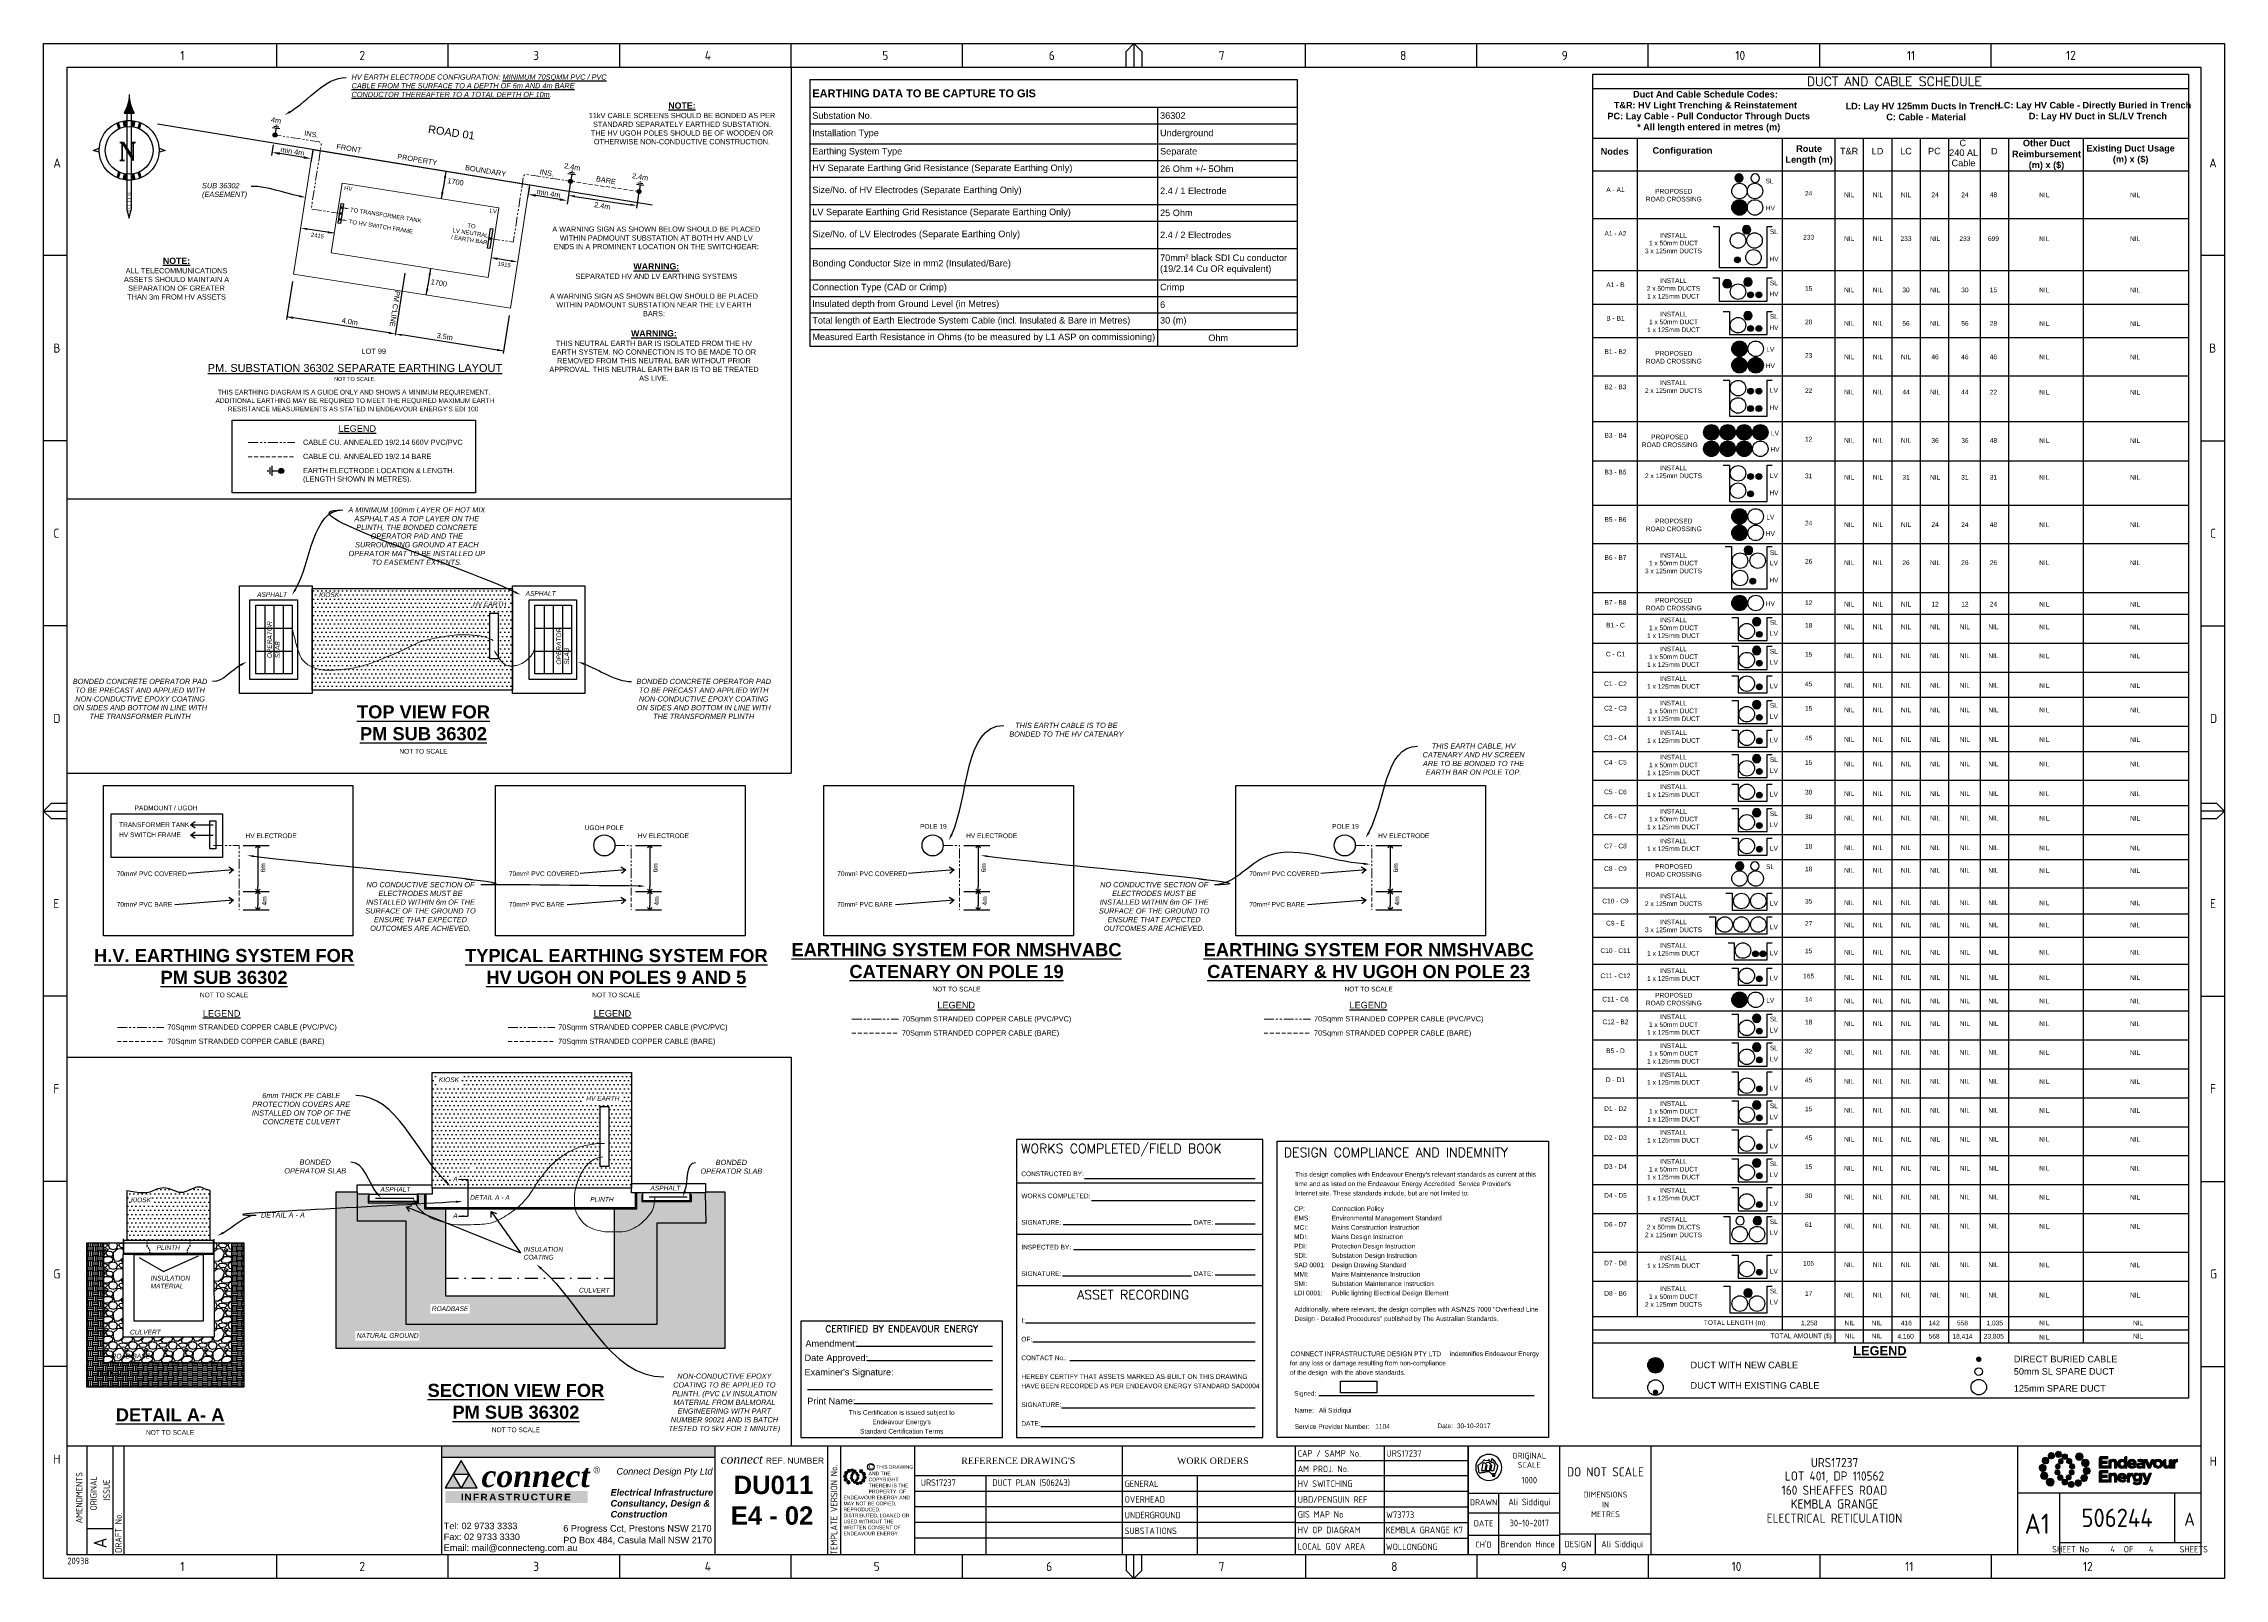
# Paper-space layout 'SHEET 4' of a CAD drawing. Header units: metres, sheet in millimetres. Extents: x -19 to 814, y -3 to 583.
import ezdxf
from ezdxf import colors
from ezdxf.entities.mleader import LeaderData, LeaderLine
from ezdxf.enums import TextEntityAlignment as Align
from ezdxf.math import Vec2, Vec3

# ---------------------------------------------------------------- set-up
doc = ezdxf.new("R2010")
doc.units = ezdxf.units.M
for name, pattern in [('Cable Exist UG', [8.2, 4, -1.2, 1.8, -1.2]), ('Dash', [5, 3, -2]), ('DASHDOT2', [0.5, 0.25, -0.125, 0, -0.125]), ('DASHED', [0.75, 0.5, -0.25]), ('IE Trench LV', [6.5, 5, -1.5]), ('PHANTOM2', [1.25, 0.625, -0.125, 0.125, -0.125, 0.125, -0.125])]:
    doc.linetypes.add(name, pattern=pattern)
for name, color, linetype in [('_User Miscellaneous1', 7, 'Continuous'), ('_User Miscellaneous_EARTHING', 7, 'Continuous'), ('_User_LV_Exist', 7, 'Continuous'), ('Duct_SP_EXT', 7, 'Continuous'), ('Notes', 7, 'Continuous'), ('Notes_SP_MISC', 7, 'Continuous'), ('OH_Details_SP_MISC', 7, 'Continuous')]:
    doc.layers.add(name, color=color, linetype=linetype)
doc.layers.add('Cadastre Roads_SP_EXT', color=9, linetype='Continuous', lineweight=5)
doc.styles.add('AR09pt', font='arial.ttf', dxfattribs={"height": 2.3115})
doc.styles.add('ARIAL', font='arial.ttf', dxfattribs={"height": 2})
doc.styles.add('ARIALBOLD', font='arialbd.ttf')
doc.styles.add('Elec', font='romand__.ttf')
doc.styles.add('iecARIAL', font='arial.ttf', dxfattribs={"height": 2})
doc.styles.add('iecISOCP', font='isocp.shx')
doc.styles.add('iecTimesNewRoman', font='times.ttf')
doc.styles.add('Roman', font='romant.shx')
doc.styles.get("Standard").update_dxf_attribs({"font": 'arial.ttf'})
doc.styles.add('TNRI14pt', font='timesi.ttf', dxfattribs={"height": 3.4292})
doc.linetypes.add('IE Trench HV', pattern='A,7,-0.2,["/",Standard,S=3,R=0,X=0.6,Y=-1.4],-2.5', length=9.7)
doc.dimstyles.new('GISCAD Dim Style', dxfattribs={"dimtxt": 2.5, "dimasz": 3, "dimexe": 1.25, "dimexo": 0.625, "dimtad": 1, "dimtoh": 1, "dimdec": 1, "dimtxsty": 'ARIAL', "dimcen": 2.5, "dimadec": 0, "dimazin": 0, "dimtfac": 1, "dimtdec": 1, "dimtmove": 0, "dimatfit": 3, "dimfxl": 1.25, "dimarcsym": 0})
doc.dimstyles.get("Standard").update_dxf_attribs({"dimtxt": 0.18, "dimasz": 0.18, "dimexe": 0.18, "dimexo": 0.0625, "dimgap": 0.09, "dimtad": 0, "dimtih": 1, "dimtoh": 1, "dimdec": 4, "dimzin": 0, "dimdsep": 46, "dimtxsty": 'Standard', "dimcen": 0.09, "dimadec": 0, "dimazin": 0, "dimtfac": 1, "dimtdec": 4, "dimtofl": 0, "dimtmove": 0, "dimatfit": 3, "dimfxl": 1, "dimtolj": 1, "dimtzin": 0, "dimarcsym": 0})
picture_1 = doc.add_image_def('image1.jpg', size_in_pixel=(298, 96))
pattern_1 = [(0, (397.8622, -168.367), (0.79375, 1.5875), [0, -1.5875])]
pattern_2 = [(0, (352.1004, -47.8962), (0.79375, 1.5875), [0, -1.5875])]

# ---------------------------------------------------------------- blocks, each defined once
blk = doc.blocks.new('EE_LOGO_SMALL')
at = {"layer": 'Notes'}
h = blk.add_hatch(color=256, dxfattribs=at)
edge = h.paths.add_edge_path()
edge.add_spline(control_points=[(-8.4, 2), (-9.2, 2), (-9.8, 1.4), (-9.8, 0.7), (-9.9, -0.1), (-9.3, -0.7), (-8.6, -0.8), (-7.8, -0.8), (-7.2, -0.2), (-7.1, 0.5), (-7.1, 1.3), (-7.7, 1.9), (-8.4, 2)], knot_values=[0, 0, 0, 0, 1, 1, 1, 2, 2, 2, 3, 3, 3, 4, 4, 4, 4], degree=3, periodic=0)
h = blk.add_hatch(color=256, dxfattribs=at)
edge = h.paths.add_edge_path()
edge.add_spline(control_points=[(-6.8, 4.5), (-7.4, 4.8), (-8.2, 4.6), (-8.6, 4), (-8.9, 3.4), (-8.7, 2.6), (-8.1, 2.2), (-7.5, 1.9), (-6.7, 2.1), (-6.3, 2.7), (-6, 3.3), (-6.2, 4.1), (-6.8, 4.5)], knot_values=[0, 0, 0, 0, 1, 1, 1, 2, 2, 2, 3, 3, 3, 4, 4, 4, 4], degree=3, periodic=0)
h = blk.add_hatch(color=256, dxfattribs=at)
edge = h.paths.add_edge_path()
edge.add_spline(control_points=[(-4.2, 5.9), (-4.6, 6.5), (-5.3, 6.6), (-5.9, 6.3), (-6.4, 5.9), (-6.6, 5.1), (-6.2, 4.6), (-5.9, 4), (-5.1, 3.8), (-4.6, 4.2), (-4, 4.6), (-3.8, 5.3), (-4.2, 5.9)], knot_values=[0, 0, 0, 0, 1, 1, 1, 2, 2, 2, 3, 3, 3, 4, 4, 4, 4], degree=3, periodic=0)
h = blk.add_hatch(color=256, dxfattribs=at)
edge = h.paths.add_edge_path()
edge.add_spline(control_points=[(-1.3, 5.9), (-1.4, 6.5), (-2, 7), (-2.6, 6.9), (-3.3, 6.9), (-3.7, 6.3), (-3.7, 5.6), (-3.6, 5), (-3, 4.5), (-2.4, 4.6), (-1.7, 4.7), (-1.3, 5.2), (-1.3, 5.9)], knot_values=[0, 0, 0, 0, 1, 1, 1, 2, 2, 2, 3, 3, 3, 4, 4, 4, 4], degree=3, periodic=0)
h = blk.add_hatch(color=256, dxfattribs=at)
edge = h.paths.add_edge_path()
edge.add_spline(control_points=[(-2.5, 2.1), (-3, 2.2), (-3.5, 1.9), (-3.6, 1.3), (-3.7, 0.8), (-3.4, 0.3), (-2.9, 0.2), (-2.4, 0.1), (-1.9, 0.4), (-1.8, 0.9), (-1.7, 1.5), (-2, 2), (-2.5, 2.1)], knot_values=[0, 0, 0, 0, 1, 1, 1, 2, 2, 2, 3, 3, 3, 4, 4, 4, 4], degree=3, periodic=0)
h = blk.add_hatch(color=256, dxfattribs=at)
edge = h.paths.add_edge_path()
edge.add_spline(control_points=[(1, 4.9), (1, 4.3), (0.5, 3.8), (-0.1, 3.8), (-0.7, 3.8), (-1.2, 4.3), (-1.2, 4.9), (-1.2, 5.5), (-0.7, 6), (-0.1, 6), (0.5, 6), (1, 5.5), (1, 4.9)], knot_values=[0, 0, 0, 0, 1, 1, 1, 2, 2, 2, 3, 3, 3, 4, 4, 4, 4], degree=3, periodic=0)
edge = h.paths.add_edge_path()
edge.add_spline(control_points=[(-1.4, 4), (-1.9, 4.1), (-2.4, 3.8), (-2.5, 3.3), (-2.6, 2.7), (-2.3, 2.2), (-1.8, 2.1), (-1.3, 2), (-0.7, 2.3), (-0.6, 2.9), (-0.5, 3.4), (-0.9, 3.9), (-1.4, 4)], knot_values=[0, 0, 0, 0, 1, 1, 1, 2, 2, 2, 3, 3, 3, 4, 4, 4, 4], degree=3, periodic=0)
h = blk.add_hatch(color=256, dxfattribs=at)
edge = h.paths.add_edge_path()
edge.add_spline(control_points=[(2.3, 2.4), (2.8, 2.8), (2.8, 3.4), (2.4, 3.9), (2, 4.3), (1.4, 4.3), (0.9, 3.9), (0.5, 3.6), (0.5, 2.9), (0.9, 2.5), (1.2, 2), (1.9, 2), (2.3, 2.4)], knot_values=[0, 0, 0, 0, 1, 1, 1, 2, 2, 2, 3, 3, 3, 4, 4, 4, 4], degree=3, periodic=0)
edge = h.paths.add_edge_path()
edge.add_spline(control_points=[(1, 4.9), (1, 4.3), (0.5, 3.8), (-0.1, 3.8), (-0.7, 3.8), (-1.2, 4.3), (-1.2, 4.9), (-1.2, 5.5), (-0.7, 6), (-0.1, 6), (0.5, 6), (1, 5.5), (1, 4.9)], knot_values=[0, 0, 0, 0, 1, 1, 1, 2, 2, 2, 3, 3, 3, 4, 4, 4, 4], degree=3, periodic=0)
h = blk.add_hatch(color=256, dxfattribs=at)
edge = h.paths.add_edge_path()
edge.add_spline(control_points=[(1, 4.9), (1, 4.3), (0.5, 3.8), (-0.1, 3.8), (-0.7, 3.8), (-1.2, 4.3), (-1.2, 4.9), (-1.2, 5.5), (-0.7, 6), (-0.1, 6), (0.5, 6), (1, 5.5), (1, 4.9)], knot_values=[0, 0, 0, 0, 1, 1, 1, 2, 2, 2, 3, 3, 3, 4, 4, 4, 4], degree=3, periodic=0)
edge = h.paths.add_edge_path(flags=16)
edge.add_spline(control_points=[(1, 4.9), (1, 4.3), (0.5, 3.8), (-0.1, 3.8), (-0.7, 3.8), (-1.2, 4.3), (-1.2, 4.9), (-1.2, 5.5), (-0.7, 6), (-0.1, 6), (0.5, 6), (1, 5.5), (1, 4.9)], knot_values=[0, 0, 0, 0, 1, 1, 1, 2, 2, 2, 3, 3, 3, 4, 4, 4, 4], degree=3, periodic=0)
h = blk.add_hatch(color=256, dxfattribs=at)
edge = h.paths.add_edge_path()
edge.add_spline(control_points=[(3, 0.2), (3.5, 0.3), (3.8, 0.9), (3.7, 1.4), (3.6, 1.9), (3, 2.3), (2.5, 2.1), (1.9, 2), (1.6, 1.4), (1.8, 0.9), (1.9, 0.4), (2.5, 0.1), (3, 0.2)], knot_values=[0, 0, 0, 0, 1, 1, 1, 2, 2, 2, 3, 3, 3, 4, 4, 4, 4], degree=3, periodic=0)
h = blk.add_hatch(color=256, dxfattribs=at)
edge = h.paths.add_edge_path()
edge.add_spline(control_points=[(7, 4.9), (7, 4), (6.3, 3.4), (5.5, 3.4), (4.6, 3.4), (4, 4), (4, 4.9), (4, 5.7), (4.6, 6.4), (5.5, 6.4), (6.3, 6.4), (7, 5.7), (7, 4.9)], knot_values=[0, 0, 0, 0, 1, 1, 1, 2, 2, 2, 3, 3, 3, 4, 4, 4, 4], degree=3, periodic=0)
h = blk.add_hatch(color=256, dxfattribs=at)
edge = h.paths.add_edge_path()
edge.add_spline(control_points=[(8.4, 1.1), (9.1, 1.5), (9.4, 2.3), (9.1, 3), (8.8, 3.7), (7.9, 4.1), (7.2, 3.8), (6.5, 3.4), (6.2, 2.6), (6.5, 1.9), (6.8, 1.2), (7.7, 0.8), (8.4, 1.1)], knot_values=[0, 0, 0, 0, 1, 1, 1, 2, 2, 2, 3, 3, 3, 4, 4, 4, 4], degree=3, periodic=0)
h = blk.add_hatch(color=256, dxfattribs=at)
edge = h.paths.add_edge_path()
edge.add_spline(control_points=[(8.3, -1.9), (9, -1.9), (9.7, -1.4), (9.7, -0.6), (9.7, 0.1), (9.2, 0.8), (8.4, 0.8), (7.7, 0.8), (7, 0.3), (7, -0.5), (6.9, -1.2), (7.5, -1.9), (8.3, -1.9)], knot_values=[0, 0, 0, 0, 1, 1, 1, 2, 2, 2, 3, 3, 3, 4, 4, 4, 4], degree=3, periodic=0)
h = blk.add_hatch(color=256, dxfattribs=at)
edge = h.paths.add_edge_path()
edge.add_spline(control_points=[(-8.5, -1.1), (-9.2, -1.4), (-9.6, -2.3), (-9.3, -3), (-8.9, -3.7), (-8.1, -4), (-7.4, -3.7), (-6.7, -3.4), (-6.3, -2.5), (-6.6, -1.8), (-7, -1.1), (-7.8, -0.8), (-8.5, -1.1)], knot_values=[0, 0, 0, 0, 1, 1, 1, 2, 2, 2, 3, 3, 3, 4, 4, 4, 4], degree=3, periodic=0)
h = blk.add_hatch(color=256, dxfattribs=at)
edge = h.paths.add_edge_path()
edge.add_spline(control_points=[(-7.1, -4.8), (-7.1, -4), (-6.5, -3.3), (-5.6, -3.3), (-4.8, -3.3), (-4.1, -4), (-4.1, -4.8), (-4.1, -5.7), (-4.8, -6.3), (-5.6, -6.3), (-6.5, -6.3), (-7.1, -5.7), (-7.1, -4.8)], knot_values=[0, 0, 0, 0, 1, 1, 1, 2, 2, 2, 3, 3, 3, 4, 4, 4, 4], degree=3, periodic=0)
h = blk.add_hatch(color=256, dxfattribs=at)
edge = h.paths.add_edge_path()
edge.add_spline(control_points=[(-3.1, -0.2), (-3.7, -0.3), (-4, -0.8), (-3.8, -1.4), (-3.7, -1.9), (-3.2, -2.2), (-2.6, -2.1), (-2.1, -1.9), (-1.8, -1.4), (-1.9, -0.9), (-2.1, -0.3), (-2.6, 0), (-3.1, -0.2)], knot_values=[0, 0, 0, 0, 1, 1, 1, 2, 2, 2, 3, 3, 3, 4, 4, 4, 4], degree=3, periodic=0)
h = blk.add_hatch(color=256, dxfattribs=at)
edge = h.paths.add_edge_path()
edge.add_spline(control_points=[(-2.5, -2.3), (-2.9, -2.7), (-3, -3.4), (-2.6, -3.8), (-2.2, -4.2), (-1.5, -4.3), (-1.1, -3.9), (-0.7, -3.5), (-0.6, -2.8), (-1, -2.4), (-1.4, -2), (-2, -1.9), (-2.5, -2.3)], knot_values=[0, 0, 0, 0, 1, 1, 1, 2, 2, 2, 3, 3, 3, 4, 4, 4, 4], degree=3, periodic=0)
h = blk.add_hatch(color=256, dxfattribs=at)
edge = h.paths.add_edge_path()
edge.add_spline(control_points=[(-1.2, -4.8), (-1.2, -4.2), (-0.7, -3.7), (-0.1, -3.7), (0.5, -3.7), (1, -4.2), (1, -4.8), (1, -5.4), (0.5, -5.9), (-0.1, -5.9), (-0.7, -5.9), (-1.2, -5.4), (-1.2, -4.8)], knot_values=[0, 0, 0, 0, 1, 1, 1, 2, 2, 2, 3, 3, 3, 4, 4, 4, 4], degree=3, periodic=0)
h = blk.add_hatch(color=256, dxfattribs=at)
edge = h.paths.add_edge_path()
edge.add_spline(control_points=[(1.2, -3.9), (1.7, -4.1), (2.2, -3.7), (2.3, -3.2), (2.5, -2.7), (2.1, -2.2), (1.6, -2.1), (1.1, -2), (0.6, -2.3), (0.5, -2.8), (0.4, -3.3), (0.7, -3.8), (1.2, -3.9)], knot_values=[0, 0, 0, 0, 1, 1, 1, 2, 2, 2, 3, 3, 3, 4, 4, 4, 4], degree=3, periodic=0)
h = blk.add_hatch(color=256, dxfattribs=at)
edge = h.paths.add_edge_path()
edge.add_spline(control_points=[(1.2, -5.8), (1.3, -6.5), (1.8, -6.9), (2.5, -6.9), (3.1, -6.8), (3.6, -6.2), (3.5, -5.6), (3.4, -5), (2.9, -4.5), (2.2, -4.6), (1.6, -4.6), (1.1, -5.2), (1.2, -5.8)], knot_values=[0, 0, 0, 0, 1, 1, 1, 2, 2, 2, 3, 3, 3, 4, 4, 4, 4], degree=3, periodic=0)
h = blk.add_hatch(color=256, dxfattribs=at)
edge = h.paths.add_edge_path()
edge.add_spline(control_points=[(2.4, -2), (2.9, -2.1), (3.4, -1.8), (3.5, -1.3), (3.6, -0.8), (3.3, -0.3), (2.8, -0.2), (2.2, -0.1), (1.7, -0.4), (1.6, -0.9), (1.5, -1.4), (1.8, -1.9), (2.4, -2)], knot_values=[0, 0, 0, 0, 1, 1, 1, 2, 2, 2, 3, 3, 3, 4, 4, 4, 4], degree=3, periodic=0)
h = blk.add_hatch(color=256, dxfattribs=at)
edge = h.paths.add_edge_path()
edge.add_spline(control_points=[(4, -5.8), (4.4, -6.4), (5.2, -6.6), (5.7, -6.2), (6.3, -5.8), (6.5, -5.1), (6.1, -4.5), (5.7, -4), (5, -3.8), (4.4, -4.2), (3.8, -4.5), (3.7, -5.3), (4, -5.8)], knot_values=[0, 0, 0, 0, 1, 1, 1, 2, 2, 2, 3, 3, 3, 4, 4, 4, 4], degree=3, periodic=0)
h = blk.add_hatch(color=256, dxfattribs=at)
edge = h.paths.add_edge_path()
edge.add_spline(control_points=[(6.7, -4.4), (7.3, -4.8), (8.1, -4.6), (8.4, -4), (8.8, -3.3), (8.6, -2.6), (8, -2.2), (7.3, -1.8), (6.6, -2.1), (6.2, -2.7), (5.8, -3.3), (6, -4.1), (6.7, -4.4)], knot_values=[0, 0, 0, 0, 1, 1, 1, 2, 2, 2, 3, 3, 3, 4, 4, 4, 4], degree=3, periodic=0)
at = {"layer": 'Notes', "lineweight": 0}
for points in [[(1.8, 2.1), (1.8, 2.1)], [(-2, -2.1), (-2, -2.1)]]:
    blk.add_lwpolyline(points, dxfattribs=at)
for points in [[(-8.4, 2), (-9.2, 2), (-9.8, 1.4), (-9.8, 0.7), (-9.9, -0.1), (-9.3, -0.7), (-8.6, -0.8), (-7.8, -0.8), (-7.2, -0.2), (-7.1, 0.5), (-7.1, 1.3), (-7.7, 1.9), (-8.4, 2)], [(-6.8, 4.5), (-7.4, 4.8), (-8.2, 4.6), (-8.6, 4), (-8.9, 3.4), (-8.7, 2.6), (-8.1, 2.2), (-7.5, 1.9), (-6.7, 2.1), (-6.3, 2.7), (-6, 3.3), (-6.2, 4.1), (-6.8, 4.5)], [(-4.2, 5.9), (-4.6, 6.5), (-5.3, 6.6), (-5.9, 6.3), (-6.4, 5.9), (-6.6, 5.1), (-6.2, 4.6), (-5.9, 4), (-5.1, 3.8), (-4.6, 4.2), (-4, 4.6), (-3.8, 5.3), (-4.2, 5.9)], [(-1.3, 5.9), (-1.4, 6.5), (-2, 7), (-2.6, 6.9), (-3.3, 6.9), (-3.7, 6.3), (-3.7, 5.6), (-3.6, 5), (-3, 4.5), (-2.4, 4.6), (-1.7, 4.7), (-1.3, 5.2), (-1.3, 5.9)], [(-2.5, 2.1), (-3, 2.2), (-3.5, 1.9), (-3.6, 1.3), (-3.7, 0.8), (-3.4, 0.3), (-2.9, 0.2), (-2.4, 0.1), (-1.9, 0.4), (-1.8, 0.9), (-1.7, 1.5), (-2, 2), (-2.5, 2.1)], [(-1.4, 4), (-1.9, 4.1), (-2.4, 3.8), (-2.5, 3.3), (-2.6, 2.7), (-2.3, 2.2), (-1.8, 2.1), (-1.3, 2), (-0.7, 2.3), (-0.6, 2.9), (-0.5, 3.4), (-0.9, 3.9), (-1.4, 4)], [(1, 4.9), (1, 4.3), (0.5, 3.8), (-0.1, 3.8), (-0.7, 3.8), (-1.2, 4.3), (-1.2, 4.9), (-1.2, 5.5), (-0.7, 6), (-0.1, 6), (0.5, 6), (1, 5.5), (1, 4.9)], [(1, 4.9), (1, 4.3), (0.5, 3.8), (-0.1, 3.8), (-0.7, 3.8), (-1.2, 4.3), (-1.2, 4.9), (-1.2, 5.5), (-0.7, 6), (-0.1, 6), (0.5, 6), (1, 5.5), (1, 4.9)], [(2.3, 2.4), (2.8, 2.8), (2.8, 3.4), (2.4, 3.9), (2, 4.3), (1.4, 4.3), (0.9, 3.9), (0.5, 3.6), (0.5, 2.9), (0.9, 2.5), (1.2, 2), (1.9, 2), (2.3, 2.4)], [(3, 0.2), (3.5, 0.3), (3.8, 0.9), (3.7, 1.4), (3.6, 1.9), (3, 2.3), (2.5, 2.1), (1.9, 2), (1.6, 1.4), (1.8, 0.9), (1.9, 0.4), (2.5, 0.1), (3, 0.2)], [(7, 4.9), (7, 4), (6.3, 3.4), (5.5, 3.4), (4.6, 3.4), (4, 4), (4, 4.9), (4, 5.7), (4.6, 6.4), (5.5, 6.4), (6.3, 6.4), (7, 5.7), (7, 4.9)], [(8.4, 1.1), (9.1, 1.5), (9.4, 2.3), (9.1, 3), (8.8, 3.7), (7.9, 4.1), (7.2, 3.8), (6.5, 3.4), (6.2, 2.6), (6.5, 1.9), (6.8, 1.2), (7.7, 0.8), (8.4, 1.1)], [(8.3, -1.9), (9, -1.9), (9.7, -1.4), (9.7, -0.6), (9.7, 0.1), (9.2, 0.8), (8.4, 0.8), (7.7, 0.8), (7, 0.3), (7, -0.5), (6.9, -1.2), (7.5, -1.9), (8.3, -1.9)], [(-8.5, -1.1), (-9.2, -1.4), (-9.6, -2.3), (-9.3, -3), (-8.9, -3.7), (-8.1, -4), (-7.4, -3.7), (-6.7, -3.4), (-6.3, -2.5), (-6.6, -1.8), (-7, -1.1), (-7.8, -0.8), (-8.5, -1.1)], [(-7.1, -4.8), (-7.1, -4), (-6.5, -3.3), (-5.6, -3.3), (-4.8, -3.3), (-4.1, -4), (-4.1, -4.8), (-4.1, -5.7), (-4.8, -6.3), (-5.6, -6.3), (-6.5, -6.3), (-7.1, -5.7), (-7.1, -4.8)], [(-3.1, -0.2), (-3.7, -0.3), (-4, -0.8), (-3.8, -1.4), (-3.7, -1.9), (-3.2, -2.2), (-2.6, -2.1), (-2.1, -1.9), (-1.8, -1.4), (-1.9, -0.9), (-2.1, -0.3), (-2.6, 0), (-3.1, -0.2)], [(-2.5, -2.3), (-2.9, -2.7), (-3, -3.4), (-2.6, -3.8), (-2.2, -4.2), (-1.5, -4.3), (-1.1, -3.9), (-0.7, -3.5), (-0.6, -2.8), (-1, -2.4), (-1.4, -2), (-2, -1.9), (-2.5, -2.3)], [(-1.2, -4.8), (-1.2, -4.2), (-0.7, -3.7), (-0.1, -3.7), (0.5, -3.7), (1, -4.2), (1, -4.8), (1, -5.4), (0.5, -5.9), (-0.1, -5.9), (-0.7, -5.9), (-1.2, -5.4), (-1.2, -4.8)], [(1.2, -3.9), (1.7, -4.1), (2.2, -3.7), (2.3, -3.2), (2.5, -2.7), (2.1, -2.2), (1.6, -2.1), (1.1, -2), (0.6, -2.3), (0.5, -2.8), (0.4, -3.3), (0.7, -3.8), (1.2, -3.9)], [(1.2, -5.8), (1.3, -6.5), (1.8, -6.9), (2.5, -6.9), (3.1, -6.8), (3.6, -6.2), (3.5, -5.6), (3.4, -5), (2.9, -4.5), (2.2, -4.6), (1.6, -4.6), (1.1, -5.2), (1.2, -5.8)], [(2.4, -2), (2.9, -2.1), (3.4, -1.8), (3.5, -1.3), (3.6, -0.8), (3.3, -0.3), (2.8, -0.2), (2.2, -0.1), (1.7, -0.4), (1.6, -0.9), (1.5, -1.4), (1.8, -1.9), (2.4, -2)], [(4, -5.8), (4.4, -6.4), (5.2, -6.6), (5.7, -6.2), (6.3, -5.8), (6.5, -5.1), (6.1, -4.5), (5.7, -4), (5, -3.8), (4.4, -4.2), (3.8, -4.5), (3.7, -5.3), (4, -5.8)], [(6.7, -4.4), (7.3, -4.8), (8.1, -4.6), (8.4, -4), (8.8, -3.3), (8.6, -2.6), (8, -2.2), (7.3, -1.8), (6.6, -2.1), (6.2, -2.7), (5.8, -3.3), (6, -4.1), (6.7, -4.4)]]:
    blk.add_open_spline(points, degree=3, knots=[0, 0, 0, 0, 1, 1, 1, 2, 2, 2, 3, 3, 3, 4, 4, 4, 4], dxfattribs=at)
blk = doc.blocks.new('EE_COPYRIGHT_A1')
at = {"layer": 'Notes'}
blk.add_circle((9.53, -0.82), 1.15, dxfattribs=at)
at = {"xscale": 0.4, "yscale": 0.4, "zscale": 0.4}
blk.add_blockref('EE_LOGO_SMALL', (3.96, -4.29), dxfattribs=at)
at = {"layer": 'Notes', "insert": (0, 0), "char_height": 1.25, "width": 24.1208, "attachment_point": 1, "style": 'ARIAL'}
blk.add_mtext('\\pt8.75;               ^I{\\H1.2x;C } THIS DRAWING\\P\\pi-8.75,l8.75,t8.75,20;       ^IAND THE ^I\\P\\pi0,t8.75;COPYRIGHT\\P\\pi-8.75,t1.25,8.75;^I^ITHEREIN IS THE PROPERTY  OF \\P\\pi0,l0,t1.25;ENDEAVOUR ENERGY AND MAY NOT BE COPIED, REPRODUCED, DISTRIBUTED, LOANED OR USED WITHOUT THE WRITTEN CONSENT OF ENDEAVOUR ENERGY', dxfattribs=at)
blk = doc.blocks.new('EE_LOGO')
h = blk.add_hatch(color=7)
edge = h.paths.add_edge_path()
edge.add_spline(control_points=[(-25.34, 1.94), (-26.08, 1.98), (-26.72, 1.41), (-26.77, 0.66), (-26.81, -0.09), (-26.24, -0.72), (-25.49, -0.77), (-24.74, -0.81), (-24.1, -0.24), (-24.06, 0.51), (-24.02, 1.25), (-24.59, 1.89), (-25.34, 1.94)], knot_values=[0, 0, 0, 0, 1, 1, 1, 2, 2, 2, 3, 3, 3, 4, 4, 4, 4], degree=3, periodic=0)
h = blk.add_hatch(color=7)
edge = h.paths.add_edge_path()
edge.add_spline(control_points=[(-23.73, 4.46), (-24.34, 4.81), (-25.13, 4.61), (-25.49, 3.99), (-25.85, 3.38), (-25.64, 2.59), (-25.03, 2.23), (-24.41, 1.87), (-23.63, 2.08), (-23.27, 2.69), (-22.91, 3.31), (-23.12, 4.1), (-23.73, 4.46)], knot_values=[0, 0, 0, 0, 1, 1, 1, 2, 2, 2, 3, 3, 3, 4, 4, 4, 4], degree=3, periodic=0)
h = blk.add_hatch(color=7)
edge = h.paths.add_edge_path()
edge.add_spline(control_points=[(-21.12, 5.87), (-21.48, 6.44), (-22.24, 6.61), (-22.81, 6.24), (-23.37, 5.88), (-23.54, 5.12), (-23.17, 4.55), (-22.81, 3.98), (-22.05, 3.82), (-21.48, 4.19), (-20.92, 4.55), (-20.75, 5.31), (-21.12, 5.87)], knot_values=[0, 0, 0, 0, 1, 1, 1, 2, 2, 2, 3, 3, 3, 4, 4, 4, 4], degree=3, periodic=0)
h = blk.add_hatch(color=7)
edge = h.paths.add_edge_path()
edge.add_spline(control_points=[(-19.43, 2.06), (-19.94, 2.17), (-20.44, 1.84), (-20.55, 1.33), (-20.66, 0.82), (-20.34, 0.32), (-19.83, 0.21), (-19.32, 0.1), (-18.81, 0.42), (-18.71, 0.93), (-18.59, 1.44), (-18.92, 1.95), (-19.43, 2.06)], knot_values=[0, 0, 0, 0, 1, 1, 1, 2, 2, 2, 3, 3, 3, 4, 4, 4, 4], degree=3, periodic=0)
h = blk.add_hatch(color=7)
edge = h.paths.add_edge_path()
edge.add_spline(control_points=[(-18.27, 5.87), (-18.34, 6.5), (-18.91, 6.97), (-19.54, 6.9), (-20.18, 6.84), (-20.65, 6.27), (-20.58, 5.63), (-20.52, 4.99), (-19.95, 4.53), (-19.31, 4.59), (-18.67, 4.66), (-18.21, 5.23), (-18.27, 5.87)], knot_values=[0, 0, 0, 0, 1, 1, 1, 2, 2, 2, 3, 3, 3, 4, 4, 4, 4], degree=3, periodic=0)
h = blk.add_hatch(color=7)
edge = h.paths.add_edge_path()
edge.add_spline(control_points=[(-15.91, 4.86), (-15.91, 4.26), (-16.4, 3.77), (-17, 3.77), (-17.6, 3.77), (-18.08, 4.26), (-18.08, 4.86), (-18.08, 5.46), (-17.6, 5.95), (-17, 5.95), (-16.4, 5.95), (-15.91, 5.46), (-15.91, 4.86)], knot_values=[0, 0, 0, 0, 1, 1, 1, 2, 2, 2, 3, 3, 3, 4, 4, 4, 4], degree=3, periodic=0)
edge = h.paths.add_edge_path()
edge.add_spline(control_points=[(-18.29, 3.97), (-18.8, 4.08), (-19.3, 3.76), (-19.41, 3.25), (-19.52, 2.74), (-19.2, 2.23), (-18.69, 2.12), (-18.18, 2.01), (-17.67, 2.33), (-17.56, 2.84), (-17.45, 3.35), (-17.78, 3.86), (-18.29, 3.97)], knot_values=[0, 0, 0, 0, 1, 1, 1, 2, 2, 2, 3, 3, 3, 4, 4, 4, 4], degree=3, periodic=0)
h = blk.add_hatch(color=7)
edge = h.paths.add_edge_path()
edge.add_spline(control_points=[(-14.59, 2.36), (-14.16, 2.75), (-14.12, 3.41), (-14.51, 3.84), (-14.89, 4.27), (-15.55, 4.31), (-15.99, 3.93), (-16.42, 3.54), (-16.46, 2.88), (-16.07, 2.45), (-15.69, 2.01), (-15.02, 1.98), (-14.59, 2.36)], knot_values=[0, 0, 0, 0, 1, 1, 1, 2, 2, 2, 3, 3, 3, 4, 4, 4, 4], degree=3, periodic=0)
edge = h.paths.add_edge_path()
edge.add_spline(control_points=[(-15.91, 4.86), (-15.91, 4.26), (-16.4, 3.77), (-17, 3.77), (-17.6, 3.77), (-18.08, 4.26), (-18.08, 4.86), (-18.08, 5.46), (-17.6, 5.95), (-17, 5.95), (-16.4, 5.95), (-15.91, 5.46), (-15.91, 4.86)], knot_values=[0, 0, 0, 0, 1, 1, 1, 2, 2, 2, 3, 3, 3, 4, 4, 4, 4], degree=3, periodic=0)
h = blk.add_hatch(color=7)
edge = h.paths.add_edge_path()
edge.add_spline(control_points=[(-15.91, 4.86), (-15.91, 4.26), (-16.4, 3.77), (-17, 3.77), (-17.6, 3.77), (-18.08, 4.26), (-18.08, 4.86), (-18.08, 5.46), (-17.6, 5.95), (-17, 5.95), (-16.4, 5.95), (-15.91, 5.46), (-15.91, 4.86)], knot_values=[0, 0, 0, 0, 1, 1, 1, 2, 2, 2, 3, 3, 3, 4, 4, 4, 4], degree=3, periodic=0)
edge = h.paths.add_edge_path(flags=16)
edge.add_spline(control_points=[(-15.91, 4.86), (-15.91, 4.26), (-16.4, 3.77), (-17, 3.77), (-17.6, 3.77), (-18.08, 4.26), (-18.08, 4.86), (-18.08, 5.46), (-17.6, 5.95), (-17, 5.95), (-16.4, 5.95), (-15.91, 5.46), (-15.91, 4.86)], knot_values=[0, 0, 0, 0, 1, 1, 1, 2, 2, 2, 3, 3, 3, 4, 4, 4, 4], degree=3, periodic=0)
h = blk.add_hatch(color=7)
edge = h.paths.add_edge_path()
edge.add_spline(control_points=[(-13.94, 0.18), (-13.41, 0.32), (-13.09, 0.87), (-13.23, 1.4), (-13.37, 1.93), (-13.92, 2.25), (-14.45, 2.11), (-14.98, 1.97), (-15.3, 1.42), (-15.16, 0.89), (-15.02, 0.36), (-14.47, 0.04), (-13.94, 0.18)], knot_values=[0, 0, 0, 0, 1, 1, 1, 2, 2, 2, 3, 3, 3, 4, 4, 4, 4], degree=3, periodic=0)
h = blk.add_hatch(color=7)
edge = h.paths.add_edge_path()
edge.add_spline(control_points=[(-9.93, 4.86), (-9.93, 4.03), (-10.61, 3.35), (-11.44, 3.35), (-12.28, 3.35), (-12.95, 4.03), (-12.95, 4.86), (-12.95, 5.69), (-12.28, 6.37), (-11.44, 6.37), (-10.61, 6.37), (-9.93, 5.69), (-9.93, 4.86)], knot_values=[0, 0, 0, 0, 1, 1, 1, 2, 2, 2, 3, 3, 3, 4, 4, 4, 4], degree=3, periodic=0)
h = blk.add_hatch(color=7)
edge = h.paths.add_edge_path()
edge.add_spline(control_points=[(-8.55, 1.13), (-7.83, 1.45), (-7.5, 2.29), (-7.82, 3.01), (-8.14, 3.73), (-8.98, 4.06), (-9.7, 3.74), (-10.42, 3.42), (-10.75, 2.58), (-10.43, 1.86), (-10.11, 1.14), (-9.27, 0.81), (-8.55, 1.13)], knot_values=[0, 0, 0, 0, 1, 1, 1, 2, 2, 2, 3, 3, 3, 4, 4, 4, 4], degree=3, periodic=0)
h = blk.add_hatch(color=7)
edge = h.paths.add_edge_path()
edge.add_spline(control_points=[(-8.66, -1.92), (-7.91, -1.96), (-7.27, -1.39), (-7.23, -0.64), (-7.19, 0.1), (-7.76, 0.74), (-8.51, 0.78), (-9.25, 0.83), (-9.89, 0.26), (-9.94, -0.49), (-9.98, -1.24), (-9.41, -1.88), (-8.66, -1.92)], knot_values=[0, 0, 0, 0, 1, 1, 1, 2, 2, 2, 3, 3, 3, 4, 4, 4, 4], degree=3, periodic=0)
h = blk.add_hatch(color=7)
edge = h.paths.add_edge_path()
edge.add_spline(control_points=[(-3.85, 0.44), (-3.85, 0.44), (-3.85, 4.25), (-3.85, 4.3), (-3.85, 4.35), (-3.85, 4.86), (-3.29, 4.86), (-2.74, 4.86), (-0.49, 4.86), (-0.49, 4.86), (-0.49, 4.86), (-0.49, 4), (-0.49, 4), (-0.49, 4), (-2.89, 4), (-2.89, 4), (-2.89, 4), (-2.89, 3.1), (-2.89, 3.1), (-2.89, 3.1), (-0.8, 3.1), (-0.8, 3.1), (-0.8, 3.1), (-0.8, 2.23), (-0.8, 2.23), (-0.8, 2.23), (-2.89, 2.23), (-2.89, 2.23), (-2.89, 2.23), (-2.89, 1.31), (-2.89, 1.31), (-2.89, 1.31), (-0.49, 1.31), (-0.49, 1.31), (-0.49, 1.31), (-0.49, 0.44), (-0.49, 0.44), (-0.49, 0.44), (-3.85, 0.44), (-3.85, 0.44)], knot_values=[0, 0, 0, 0, 1, 1, 1, 2, 2, 2, 3, 3, 3, 4, 4, 4, 5, 5, 5, 6, 6, 6, 7, 7, 7, 8, 8, 8, 9, 9, 9, 10, 10, 10, 11, 11, 11, 12, 12, 12, 13, 13, 13, 13], degree=3, periodic=0)
h = blk.add_hatch(color=7)
edge = h.paths.add_edge_path()
edge.add_spline(control_points=[(1.94, 0.44), (1.94, 0.44), (1.94, 2.33), (1.94, 2.33), (1.94, 2.78), (1.73, 3.02), (1.36, 3.02), (1, 3.02), (0.76, 2.78), (0.76, 2.33), (0.76, 2.33), (0.76, 0.44), (0.76, 0.44), (0.76, 0.44), (-0.2, 0.44), (-0.2, 0.44), (-0.2, 0.44), (-0.2, 3.21), (-0.2, 3.27), (-0.2, 3.33), (-0.2, 3.82), (0.36, 3.82), (0.76, 3.82), (0.76, 3.82), (0.76, 3.82), (0.76, 3.82), (0.76, 3.35), (0.76, 3.35), (0.98, 3.63), (1.27, 3.89), (1.75, 3.89), (2.48, 3.89), (2.9, 3.41), (2.9, 2.63), (2.9, 2.63), (2.9, 0.44), (2.9, 0.44), (2.9, 0.44), (1.94, 0.44), (1.94, 0.44)], knot_values=[0, 0, 0, 0, 1, 1, 1, 2, 2, 2, 3, 3, 3, 4, 4, 4, 5, 5, 5, 6, 6, 6, 7, 7, 7, 8, 8, 8, 9, 9, 9, 10, 10, 10, 11, 11, 11, 12, 12, 12, 13, 13, 13, 13], degree=3, periodic=0)
h = blk.add_hatch(color=7)
edge = h.paths.add_edge_path(flags=16)
edge.add_spline(control_points=[(5.8, 2.13), (5.8, 2.69), (5.43, 3.07), (4.98, 3.07), (4.53, 3.07), (4.15, 2.7), (4.15, 2.13), (4.15, 2.13), (4.15, 2.12), (4.15, 2.12), (4.15, 1.56), (4.53, 1.19), (4.98, 1.19), (5.43, 1.19), (5.8, 1.56), (5.8, 2.12), (5.8, 2.12), (5.8, 2.13), (5.8, 2.13)], knot_values=[0, 0, 0, 0, 1, 1, 1, 2, 2, 2, 3, 3, 3, 4, 4, 4, 5, 5, 5, 6, 6, 6, 6], degree=3, periodic=0)
edge = h.paths.add_edge_path()
edge.add_spline(control_points=[(5.79, 0.44), (5.79, 0.44), (5.79, 0.92), (5.79, 0.92), (5.55, 0.6), (5.23, 0.37), (4.73, 0.37), (3.94, 0.37), (3.19, 0.99), (3.19, 2.12), (3.19, 2.12), (3.19, 2.13), (3.19, 2.13), (3.19, 3.26), (3.93, 3.88), (4.73, 3.88), (5.24, 3.88), (5.56, 3.65), (5.79, 3.38), (5.79, 3.38), (5.79, 4.27), (5.79, 4.3), (5.79, 4.34), (5.79, 4.86), (6.34, 4.86), (6.73, 4.86), (6.75, 4.86), (6.75, 4.86), (6.75, 4.86), (6.75, 0.44), (6.75, 0.44), (6.75, 0.44), (5.79, 0.44), (5.79, 0.44)], knot_values=[0, 0, 0, 0, 1, 1, 1, 2, 2, 2, 3, 3, 3, 4, 4, 4, 5, 5, 5, 6, 6, 6, 7, 7, 7, 8, 8, 8, 9, 9, 9, 10, 10, 10, 11, 11, 11, 11], degree=3, periodic=0)
h = blk.add_hatch(color=7)
edge = h.paths.add_edge_path()
edge.add_spline(control_points=[(8.69, 3.89), (7.7, 3.89), (7.01, 3.09), (7.01, 2.13), (7.01, 2.13), (7.01, 2.12), (7.01, 2.12), (7.01, 1.08), (7.77, 0.37), (8.78, 0.37), (9.39, 0.37), (9.85, 0.61), (10.16, 1), (10.16, 1), (9.62, 1.48), (9.62, 1.48), (9.35, 1.24), (9.12, 1.14), (8.79, 1.14), (8.33, 1.13), (8, 1.49), (7.95, 1.86), (7.91, 2.18), (7.93, 2.29), (7.95, 2.43), (8.02, 2.85), (8.29, 3.12), (8.69, 3.12), (9.09, 3.12), (9.34, 2.83), (9.4, 2.4), (9.4, 2.4), (8.14, 2.4), (8.14, 2.4), (8.14, 2.4), (8.12, 1.8), (8.64, 1.8), (9.17, 1.8), (10.32, 1.8), (10.32, 1.8), (10.33, 1.89), (10.34, 1.95), (10.34, 2.04), (10.34, 2.04), (10.34, 2.05), (10.34, 2.05), (10.34, 3.01), (9.82, 3.89), (8.69, 3.89)], knot_values=[0, 0, 0, 0, 1, 1, 1, 2, 2, 2, 3, 3, 3, 4, 4, 4, 5, 5, 5, 6, 6, 6, 7, 7, 7, 8, 8, 8, 9, 9, 9, 10, 10, 10, 11, 11, 11, 12, 12, 12, 13, 13, 13, 14, 14, 14, 15, 15, 15, 16, 16, 16, 16], degree=3, periodic=0)
h = blk.add_hatch(color=7)
edge = h.paths.add_edge_path(flags=16)
edge.add_spline(control_points=[(12.69, 1.8), (12.53, 1.88), (12.31, 1.93), (12.08, 1.93), (11.67, 1.93), (11.42, 1.77), (11.42, 1.46), (11.42, 1.46), (11.42, 1.45), (11.42, 1.45), (11.42, 1.19), (11.63, 1.04), (11.94, 1.04), (12.39, 1.04), (12.69, 1.29), (12.69, 1.63), (12.69, 1.63), (12.69, 1.8), (12.69, 1.8)], knot_values=[0, 0, 0, 0, 1, 1, 1, 2, 2, 2, 3, 3, 3, 4, 4, 4, 5, 5, 5, 6, 6, 6, 6], degree=3, periodic=0)
edge = h.paths.add_edge_path()
edge.add_spline(control_points=[(12.67, 0.44), (12.67, 0.44), (12.67, 0.81), (12.67, 0.81), (12.44, 0.55), (12.12, 0.38), (11.65, 0.38), (11.01, 0.38), (10.49, 0.74), (10.49, 1.41), (10.49, 1.41), (10.49, 1.42), (10.49, 1.42), (10.49, 2.16), (11.05, 2.5), (11.85, 2.5), (12.19, 2.5), (12.44, 2.45), (12.68, 2.37), (12.68, 2.37), (12.68, 2.42), (12.68, 2.42), (12.68, 2.82), (12.43, 3.07), (11.95, 3.07), (11.59, 3.07), (11.33, 3), (11.02, 2.89), (11.02, 2.89), (10.78, 3.62), (10.78, 3.62), (11.15, 3.78), (11.52, 3.89), (12.09, 3.89), (13.14, 3.89), (13.6, 3.35), (13.6, 2.43), (13.6, 2.43), (13.6, 0.44), (13.6, 0.44), (13.6, 0.44), (12.67, 0.44), (12.67, 0.44)], knot_values=[0, 0, 0, 0, 1, 1, 1, 2, 2, 2, 3, 3, 3, 4, 4, 4, 5, 5, 5, 6, 6, 6, 7, 7, 7, 8, 8, 8, 9, 9, 9, 10, 10, 10, 11, 11, 11, 12, 12, 12, 13, 13, 13, 14, 14, 14, 14], degree=3, periodic=0)
h = blk.add_hatch(color=7)
edge = h.paths.add_edge_path()
edge.add_spline(control_points=[(15.71, 0.44), (15.71, 0.44), (14.84, 0.44), (14.84, 0.44), (14.84, 0.44), (13.51, 3.83), (13.51, 3.83), (13.51, 3.83), (14.53, 3.83), (14.53, 3.83), (14.53, 3.83), (15.28, 1.58), (15.28, 1.58), (15.28, 1.58), (15.86, 3.3), (15.86, 3.3), (15.86, 3.3), (16.02, 3.83), (16.4, 3.83), (16.78, 3.83), (17.04, 3.83), (17.04, 3.83), (17.04, 3.83), (15.71, 0.44), (15.71, 0.44)], knot_values=[0, 0, 0, 0, 1, 1, 1, 2, 2, 2, 3, 3, 3, 4, 4, 4, 5, 5, 5, 6, 6, 6, 7, 7, 7, 8, 8, 8, 8], degree=3, periodic=0)
h = blk.add_hatch(color=7)
edge = h.paths.add_edge_path(flags=16)
edge.add_spline(control_points=[(19.52, 2.16), (19.52, 2.66), (19.16, 3.09), (18.63, 3.09), (18.08, 3.09), (17.75, 2.67), (17.75, 2.17), (17.75, 2.17), (17.75, 2.16), (17.75, 2.16), (17.75, 1.66), (18.11, 1.22), (18.64, 1.22), (19.19, 1.22), (19.52, 1.65), (19.52, 2.15), (19.52, 2.15), (19.52, 2.16), (19.52, 2.16)], knot_values=[0, 0, 0, 0, 1, 1, 1, 2, 2, 2, 3, 3, 3, 4, 4, 4, 5, 5, 5, 6, 6, 6, 6], degree=3, periodic=0)
edge = h.paths.add_edge_path()
edge.add_spline(control_points=[(18.63, 0.4), (17.58, 0.4), (16.8, 1.17), (16.8, 2.15), (16.8, 2.15), (16.8, 2.16), (16.8, 2.16), (16.8, 3.13), (17.59, 3.92), (18.64, 3.92), (19.69, 3.92), (20.46, 3.14), (20.46, 2.17), (20.46, 2.17), (20.46, 2.16), (20.46, 2.16), (20.46, 1.19), (19.68, 0.4), (18.63, 0.4)], knot_values=[0, 0, 0, 0, 1, 1, 1, 2, 2, 2, 3, 3, 3, 4, 4, 4, 5, 5, 5, 6, 6, 6, 6], degree=3, periodic=0)
h = blk.add_hatch(color=7)
edge = h.paths.add_edge_path()
edge.add_spline(control_points=[(22.86, 0.44), (22.86, 0.44), (22.86, 0.92), (22.86, 0.92), (22.64, 0.64), (22.36, 0.38), (21.87, 0.38), (21.15, 0.38), (20.72, 0.86), (20.72, 1.63), (20.72, 1.63), (20.72, 3.22), (20.72, 3.27), (20.72, 3.32), (20.72, 3.82), (21.28, 3.82), (21.68, 3.82), (21.68, 3.82), (21.68, 3.82), (21.68, 3.82), (21.68, 1.94), (21.68, 1.94), (21.68, 1.48), (21.9, 1.25), (22.26, 1.25), (22.63, 1.25), (22.86, 1.48), (22.86, 1.94), (22.86, 1.94), (22.86, 3.2), (22.86, 3.27), (22.86, 3.34), (22.87, 3.82), (23.42, 3.82), (23.82, 3.82), (23.82, 3.82), (23.82, 3.82), (23.82, 3.82), (23.82, 0.44), (23.82, 0.44), (23.82, 0.44), (22.86, 0.44), (22.86, 0.44)], knot_values=[0, 0, 0, 0, 1, 1, 1, 2, 2, 2, 3, 3, 3, 4, 4, 4, 5, 5, 5, 6, 6, 6, 7, 7, 7, 8, 8, 8, 9, 9, 9, 10, 10, 10, 11, 11, 11, 12, 12, 12, 13, 13, 13, 14, 14, 14, 14], degree=3, periodic=0)
h = blk.add_hatch(color=7)
edge = h.paths.add_edge_path()
edge.add_spline(control_points=[(26.09, 2.88), (25.46, 2.88), (25.06, 2.5), (25.06, 1.69), (25.06, 1.69), (25.06, 0.44), (25.06, 0.44), (25.06, 0.44), (24.1, 0.44), (24.1, 0.44), (24.1, 0.44), (24.1, 3.24), (24.1, 3.27), (24.1, 3.3), (24.1, 3.83), (24.66, 3.83), (25.22, 3.83), (25.06, 3.83), (25.06, 3.83), (25.06, 3.83), (25.06, 3.14), (25.06, 3.14), (25.26, 3.61), (25.58, 3.91), (26.14, 3.89), (26.14, 3.89), (26.14, 2.88), (26.14, 2.88), (26.14, 2.88), (26.09, 2.88), (26.09, 2.88)], knot_values=[0, 0, 0, 0, 1, 1, 1, 2, 2, 2, 3, 3, 3, 4, 4, 4, 5, 5, 5, 6, 6, 6, 7, 7, 7, 8, 8, 8, 9, 9, 9, 10, 10, 10, 10], degree=3, periodic=0)
h = blk.add_hatch(color=7)
edge = h.paths.add_edge_path()
edge.add_spline(control_points=[(-25.45, -1.11), (-26.17, -1.43), (-26.5, -2.27), (-26.18, -2.99), (-25.86, -3.71), (-25.02, -4.04), (-24.3, -3.72), (-23.58, -3.4), (-23.25, -2.56), (-23.57, -1.84), (-23.88, -1.12), (-24.72, -0.79), (-25.45, -1.11)], knot_values=[0, 0, 0, 0, 1, 1, 1, 2, 2, 2, 3, 3, 3, 4, 4, 4, 4], degree=3, periodic=0)
h = blk.add_hatch(color=7)
edge = h.paths.add_edge_path()
edge.add_spline(control_points=[(-24.06, -4.84), (-24.06, -4.01), (-23.39, -3.33), (-22.55, -3.33), (-21.72, -3.33), (-21.04, -4.01), (-21.04, -4.84), (-21.04, -5.68), (-21.72, -6.35), (-22.55, -6.35), (-23.39, -6.35), (-24.06, -5.68), (-24.06, -4.84)], knot_values=[0, 0, 0, 0, 1, 1, 1, 2, 2, 2, 3, 3, 3, 4, 4, 4, 4], degree=3, periodic=0)
h = blk.add_hatch(color=7)
edge = h.paths.add_edge_path()
edge.add_spline(control_points=[(-20.06, -0.16), (-20.59, -0.3), (-20.9, -0.85), (-20.76, -1.38), (-20.63, -1.91), (-20.08, -2.23), (-19.55, -2.09), (-19.02, -1.95), (-18.7, -1.4), (-18.84, -0.87), (-18.98, -0.34), (-19.52, -0.02), (-20.06, -0.16)], knot_values=[0, 0, 0, 0, 1, 1, 1, 2, 2, 2, 3, 3, 3, 4, 4, 4, 4], degree=3, periodic=0)
h = blk.add_hatch(color=7)
edge = h.paths.add_edge_path()
edge.add_spline(control_points=[(-19.41, -2.34), (-19.84, -2.73), (-19.88, -3.39), (-19.49, -3.82), (-19.1, -4.26), (-18.44, -4.29), (-18.01, -3.91), (-17.58, -3.52), (-17.54, -2.86), (-17.93, -2.43), (-18.31, -2), (-18.97, -1.96), (-19.41, -2.34)], knot_values=[0, 0, 0, 0, 1, 1, 1, 2, 2, 2, 3, 3, 3, 4, 4, 4, 4], degree=3, periodic=0)
h = blk.add_hatch(color=7)
edge = h.paths.add_edge_path()
edge.add_spline(control_points=[(-18.08, -4.84), (-18.08, -4.24), (-17.6, -3.76), (-17, -3.76), (-16.4, -3.76), (-15.91, -4.24), (-15.91, -4.84), (-15.91, -5.44), (-16.4, -5.93), (-17, -5.93), (-17.6, -5.93), (-18.08, -5.44), (-18.08, -4.84)], knot_values=[0, 0, 0, 0, 1, 1, 1, 2, 2, 2, 3, 3, 3, 4, 4, 4, 4], degree=3, periodic=0)
h = blk.add_hatch(color=7)
edge = h.paths.add_edge_path()
edge.add_spline(control_points=[(-15.71, -3.95), (-15.2, -4.06), (-14.69, -3.74), (-14.58, -3.23), (-14.47, -2.72), (-14.8, -2.21), (-15.31, -2.1), (-15.82, -1.99), (-16.32, -2.32), (-16.43, -2.83), (-16.54, -3.34), (-16.22, -3.84), (-15.71, -3.95)], knot_values=[0, 0, 0, 0, 1, 1, 1, 2, 2, 2, 3, 3, 3, 4, 4, 4, 4], degree=3, periodic=0)
h = blk.add_hatch(color=7)
edge = h.paths.add_edge_path()
edge.add_spline(control_points=[(-15.72, -5.85), (-15.66, -6.49), (-15.09, -6.95), (-14.45, -6.89), (-13.81, -6.82), (-13.35, -6.25), (-13.41, -5.62), (-13.48, -4.98), (-14.05, -4.51), (-14.68, -4.58), (-15.33, -4.64), (-15.79, -5.21), (-15.72, -5.85)], knot_values=[0, 0, 0, 0, 1, 1, 1, 2, 2, 2, 3, 3, 3, 4, 4, 4, 4], degree=3, periodic=0)
h = blk.add_hatch(color=7)
edge = h.paths.add_edge_path()
edge.add_spline(control_points=[(-14.57, -2.04), (-14.06, -2.15), (-13.55, -1.83), (-13.44, -1.32), (-13.33, -0.81), (-13.66, -0.3), (-14.17, -0.19), (-14.68, -0.08), (-15.18, -0.4), (-15.29, -0.92), (-15.4, -1.43), (-15.08, -1.93), (-14.57, -2.04)], knot_values=[0, 0, 0, 0, 1, 1, 1, 2, 2, 2, 3, 3, 3, 4, 4, 4, 4], degree=3, periodic=0)
h = blk.add_hatch(color=7)
edge = h.paths.add_edge_path()
edge.add_spline(control_points=[(-12.88, -5.86), (-12.52, -6.43), (-11.76, -6.59), (-11.19, -6.23), (-10.62, -5.86), (-10.46, -5.1), (-10.82, -4.53), (-11.19, -3.97), (-11.95, -3.8), (-12.51, -4.17), (-13.08, -4.53), (-13.25, -5.29), (-12.88, -5.86)], knot_values=[0, 0, 0, 0, 1, 1, 1, 2, 2, 2, 3, 3, 3, 4, 4, 4, 4], degree=3, periodic=0)
h = blk.add_hatch(color=7)
edge = h.paths.add_edge_path()
edge.add_spline(control_points=[(-10.27, -4.44), (-9.65, -4.79), (-8.86, -4.59), (-8.51, -3.97), (-8.15, -3.36), (-8.36, -2.57), (-8.97, -2.22), (-9.58, -1.86), (-10.37, -2.06), (-10.73, -2.68), (-11.09, -3.29), (-10.88, -4.08), (-10.27, -4.44)], knot_values=[0, 0, 0, 0, 1, 1, 1, 2, 2, 2, 3, 3, 3, 4, 4, 4, 4], degree=3, periodic=0)
h = blk.add_hatch(color=7)
edge = h.paths.add_edge_path()
edge.add_spline(control_points=[(-3.85, -4.84), (-3.85, -4.84), (-3.85, -1.03), (-3.85, -0.98), (-3.85, -0.94), (-3.85, -0.42), (-3.29, -0.42), (-2.74, -0.42), (-0.49, -0.42), (-0.49, -0.42), (-0.49, -0.42), (-0.49, -1.29), (-0.49, -1.29), (-0.49, -1.29), (-2.89, -1.29), (-2.89, -1.29), (-2.89, -1.29), (-2.89, -2.19), (-2.89, -2.19), (-2.89, -2.19), (-0.8, -2.19), (-0.8, -2.19), (-0.8, -2.19), (-0.8, -3.05), (-0.8, -3.05), (-0.8, -3.05), (-2.89, -3.05), (-2.89, -3.05), (-2.89, -3.05), (-2.89, -3.98), (-2.89, -3.98), (-2.89, -3.98), (-0.49, -3.98), (-0.49, -3.98), (-0.49, -3.98), (-0.49, -4.84), (-0.49, -4.84), (-0.49, -4.84), (-3.85, -4.84), (-3.85, -4.84)], knot_values=[0, 0, 0, 0, 1, 1, 1, 2, 2, 2, 3, 3, 3, 4, 4, 4, 5, 5, 5, 6, 6, 6, 7, 7, 7, 8, 8, 8, 9, 9, 9, 10, 10, 10, 11, 11, 11, 12, 12, 12, 13, 13, 13, 13], degree=3, periodic=0)
h = blk.add_hatch(color=7)
edge = h.paths.add_edge_path()
edge.add_spline(control_points=[(1.94, -4.84), (1.94, -4.84), (1.94, -2.96), (1.94, -2.96), (1.94, -2.5), (1.73, -2.27), (1.36, -2.27), (1, -2.27), (0.76, -2.5), (0.76, -2.96), (0.76, -2.96), (0.76, -4.84), (0.76, -4.84), (0.76, -4.84), (-0.2, -4.84), (-0.2, -4.84), (-0.2, -4.84), (-0.2, -2.07), (-0.2, -2.01), (-0.2, -1.96), (-0.2, -1.46), (0.36, -1.46), (0.76, -1.46), (0.76, -1.46), (0.76, -1.46), (0.76, -1.46), (0.76, -1.94), (0.76, -1.94), (0.98, -1.65), (1.27, -1.4), (1.75, -1.4), (2.48, -1.4), (2.9, -1.88), (2.9, -2.65), (2.9, -2.65), (2.9, -4.84), (2.9, -4.84), (2.9, -4.84), (1.94, -4.84), (1.94, -4.84)], knot_values=[0, 0, 0, 0, 1, 1, 1, 2, 2, 2, 3, 3, 3, 4, 4, 4, 5, 5, 5, 6, 6, 6, 7, 7, 7, 8, 8, 8, 9, 9, 9, 10, 10, 10, 11, 11, 11, 12, 12, 12, 13, 13, 13, 13], degree=3, periodic=0)
h = blk.add_hatch(color=7)
edge = h.paths.add_edge_path()
edge.add_spline(control_points=[(4.87, -1.4), (3.88, -1.4), (3.19, -2.19), (3.19, -3.16), (3.19, -3.16), (3.19, -3.17), (3.19, -3.17), (3.19, -4.21), (3.94, -4.92), (4.96, -4.92), (5.57, -4.92), (6.03, -4.68), (6.34, -4.29), (6.34, -4.29), (5.79, -3.8), (5.79, -3.8), (5.53, -4.05), (5.29, -4.14), (4.97, -4.15), (4.51, -4.16), (4.18, -3.79), (4.13, -3.42), (4.09, -3.1), (4.11, -3), (4.13, -2.86), (4.2, -2.44), (4.47, -2.17), (4.87, -2.17), (5.27, -2.17), (5.52, -2.46), (5.58, -2.89), (5.58, -2.89), (4.32, -2.89), (4.32, -2.89), (4.32, -2.89), (4.29, -3.49), (4.82, -3.49), (5.35, -3.49), (6.5, -3.49), (6.5, -3.49), (6.51, -3.4), (6.51, -3.34), (6.51, -3.25), (6.51, -3.25), (6.51, -3.23), (6.51, -3.23), (6.51, -2.27), (6, -1.4), (4.87, -1.4)], knot_values=[0, 0, 0, 0, 1, 1, 1, 2, 2, 2, 3, 3, 3, 4, 4, 4, 5, 5, 5, 6, 6, 6, 7, 7, 7, 8, 8, 8, 9, 9, 9, 10, 10, 10, 11, 11, 11, 12, 12, 12, 13, 13, 13, 14, 14, 14, 15, 15, 15, 16, 16, 16, 16], degree=3, periodic=0)
h = blk.add_hatch(color=7)
edge = h.paths.add_edge_path()
edge.add_spline(control_points=[(8.77, -2.4), (8.13, -2.4), (7.74, -2.79), (7.74, -3.6), (7.74, -3.6), (7.74, -4.85), (7.74, -4.85), (7.74, -4.85), (6.78, -4.85), (6.78, -4.85), (6.78, -4.85), (6.78, -2.05), (6.78, -2.02), (6.78, -1.99), (6.77, -1.46), (7.33, -1.46), (7.74, -1.46), (7.74, -1.46), (7.74, -1.46), (7.74, -1.46), (7.74, -2.15), (7.74, -2.15), (7.93, -1.68), (8.25, -1.37), (8.82, -1.4), (8.82, -1.4), (8.82, -2.4), (8.82, -2.4), (8.82, -2.4), (8.77, -2.4), (8.77, -2.4)], knot_values=[0, 0, 0, 0, 1, 1, 1, 2, 2, 2, 3, 3, 3, 4, 4, 4, 5, 5, 5, 6, 6, 6, 7, 7, 7, 8, 8, 8, 9, 9, 9, 10, 10, 10, 10], degree=3, periodic=0)
h = blk.add_hatch(color=7)
edge = h.paths.add_edge_path(flags=16)
edge.add_spline(control_points=[(11.56, -2.97), (11.56, -2.51), (11.2, -2.19), (10.73, -2.19), (10.26, -2.19), (9.91, -2.51), (9.91, -2.97), (9.91, -2.97), (9.91, -2.99), (9.91, -2.99), (9.91, -3.45), (10.26, -3.77), (10.73, -3.77), (11.2, -3.77), (11.56, -3.45), (11.56, -2.99), (11.56, -2.99), (11.56, -2.97), (11.56, -2.97)], knot_values=[0, 0, 0, 0, 1, 1, 1, 2, 2, 2, 3, 3, 3, 4, 4, 4, 5, 5, 5, 6, 6, 6, 6], degree=3, periodic=0)
edge = h.paths.add_edge_path()
edge.add_spline(control_points=[(10.62, -5.87), (10.07, -5.87), (9.55, -5.74), (9.12, -5.51), (9.12, -5.51), (9.45, -4.79), (9.45, -4.79), (9.8, -4.99), (10.14, -5.1), (10.59, -5.1), (11.25, -5.1), (11.56, -4.79), (11.56, -4.18), (11.56, -4.18), (11.56, -4.02), (11.56, -4.02), (11.27, -4.36), (10.96, -4.57), (10.45, -4.57), (9.66, -4.57), (8.95, -3.99), (8.95, -2.99), (8.95, -2.99), (8.95, -2.97), (8.95, -2.97), (8.95, -1.96), (9.68, -1.4), (10.45, -1.4), (10.98, -1.4), (11.29, -1.62), (11.54, -1.9), (11.54, -1.9), (11.54, -1.46), (11.54, -1.46), (11.54, -1.46), (11.54, -1.46), (11.95, -1.46), (12.51, -1.46), (12.5, -2.02), (12.5, -2.02), (12.5, -2.02), (12.5, -4.08), (12.5, -4.08), (12.5, -5.36), (11.87, -5.87), (10.62, -5.87)], knot_values=[0, 0, 0, 0, 1, 1, 1, 2, 2, 2, 3, 3, 3, 4, 4, 4, 5, 5, 5, 6, 6, 6, 7, 7, 7, 8, 8, 8, 9, 9, 9, 10, 10, 10, 11, 11, 11, 12, 12, 12, 13, 13, 13, 14, 14, 14, 15, 15, 15, 15], degree=3, periodic=0)
h = blk.add_hatch(color=7)
edge = h.paths.add_edge_path()
edge.add_spline(control_points=[(14.84, -4.92), (14.58, -5.61), (14.31, -5.87), (13.73, -5.87), (13.38, -5.87), (13.13, -5.78), (12.88, -5.64), (12.88, -5.64), (13.2, -4.94), (13.2, -4.94), (13.33, -5.02), (13.49, -5.07), (13.61, -5.07), (13.78, -5.07), (13.86, -5.02), (13.95, -4.85), (13.95, -4.85), (12.62, -1.46), (12.62, -1.46), (12.62, -1.46), (13.64, -1.46), (13.64, -1.46), (13.64, -1.46), (14.41, -3.76), (14.41, -3.76), (14.41, -3.76), (14.97, -2.01), (14.97, -2.01), (14.97, -2.01), (15.14, -1.46), (15.5, -1.46), (15.86, -1.46), (16.14, -1.46), (16.14, -1.46), (16.14, -1.46), (14.84, -4.92), (14.84, -4.92)], knot_values=[0, 0, 0, 0, 1, 1, 1, 2, 2, 2, 3, 3, 3, 4, 4, 4, 5, 5, 5, 6, 6, 6, 7, 7, 7, 8, 8, 8, 9, 9, 9, 10, 10, 10, 11, 11, 11, 12, 12, 12, 12], degree=3, periodic=0)
at = {"color": 7, "lineweight": 0}
for points in [[(-15.08, 2.11), (-15.08, 2.11)], [(-18.92, -2.1), (-18.92, -2.1)]]:
    blk.add_lwpolyline(points, dxfattribs=at)
for points, knots in [([(-25.34, 1.94), (-26.08, 1.98), (-26.72, 1.41), (-26.77, 0.66), (-26.81, -0.09), (-26.24, -0.72), (-25.49, -0.77), (-24.74, -0.81), (-24.1, -0.24), (-24.06, 0.51), (-24.02, 1.25), (-24.59, 1.89), (-25.34, 1.94)], [0, 0, 0, 0, 1, 1, 1, 2, 2, 2, 3, 3, 3, 4, 4, 4, 4]), ([(-23.73, 4.46), (-24.34, 4.81), (-25.13, 4.61), (-25.49, 3.99), (-25.85, 3.38), (-25.64, 2.59), (-25.03, 2.23), (-24.41, 1.87), (-23.63, 2.08), (-23.27, 2.69), (-22.91, 3.31), (-23.12, 4.1), (-23.73, 4.46)], [0, 0, 0, 0, 1, 1, 1, 2, 2, 2, 3, 3, 3, 4, 4, 4, 4]), ([(-21.12, 5.87), (-21.48, 6.44), (-22.24, 6.61), (-22.81, 6.24), (-23.37, 5.88), (-23.54, 5.12), (-23.17, 4.55), (-22.81, 3.98), (-22.05, 3.82), (-21.48, 4.19), (-20.92, 4.55), (-20.75, 5.31), (-21.12, 5.87)], [0, 0, 0, 0, 1, 1, 1, 2, 2, 2, 3, 3, 3, 4, 4, 4, 4]), ([(-19.43, 2.06), (-19.94, 2.17), (-20.44, 1.84), (-20.55, 1.33), (-20.66, 0.82), (-20.34, 0.32), (-19.83, 0.21), (-19.32, 0.1), (-18.81, 0.42), (-18.71, 0.93), (-18.59, 1.44), (-18.92, 1.95), (-19.43, 2.06)], [0, 0, 0, 0, 1, 1, 1, 2, 2, 2, 3, 3, 3, 4, 4, 4, 4]), ([(-18.27, 5.87), (-18.34, 6.5), (-18.91, 6.97), (-19.54, 6.9), (-20.18, 6.84), (-20.65, 6.27), (-20.58, 5.63), (-20.52, 4.99), (-19.95, 4.53), (-19.31, 4.59), (-18.67, 4.66), (-18.21, 5.23), (-18.27, 5.87)], [0, 0, 0, 0, 1, 1, 1, 2, 2, 2, 3, 3, 3, 4, 4, 4, 4]), ([(-18.29, 3.97), (-18.8, 4.08), (-19.3, 3.76), (-19.41, 3.25), (-19.52, 2.74), (-19.2, 2.23), (-18.69, 2.12), (-18.18, 2.01), (-17.67, 2.33), (-17.56, 2.84), (-17.45, 3.35), (-17.78, 3.86), (-18.29, 3.97)], [0, 0, 0, 0, 1, 1, 1, 2, 2, 2, 3, 3, 3, 4, 4, 4, 4]), ([(-15.91, 4.86), (-15.91, 4.26), (-16.4, 3.77), (-17, 3.77), (-17.6, 3.77), (-18.08, 4.26), (-18.08, 4.86), (-18.08, 5.46), (-17.6, 5.95), (-17, 5.95), (-16.4, 5.95), (-15.91, 5.46), (-15.91, 4.86)], [0, 0, 0, 0, 1, 1, 1, 2, 2, 2, 3, 3, 3, 4, 4, 4, 4]), ([(-15.91, 4.86), (-15.91, 4.26), (-16.4, 3.77), (-17, 3.77), (-17.6, 3.77), (-18.08, 4.26), (-18.08, 4.86), (-18.08, 5.46), (-17.6, 5.95), (-17, 5.95), (-16.4, 5.95), (-15.91, 5.46), (-15.91, 4.86)], [0, 0, 0, 0, 1, 1, 1, 2, 2, 2, 3, 3, 3, 4, 4, 4, 4]), ([(-14.59, 2.36), (-14.16, 2.75), (-14.12, 3.41), (-14.51, 3.84), (-14.89, 4.27), (-15.55, 4.31), (-15.99, 3.93), (-16.42, 3.54), (-16.46, 2.88), (-16.07, 2.45), (-15.69, 2.01), (-15.02, 1.98), (-14.59, 2.36)], [0, 0, 0, 0, 1, 1, 1, 2, 2, 2, 3, 3, 3, 4, 4, 4, 4]), ([(-13.94, 0.18), (-13.41, 0.32), (-13.09, 0.87), (-13.23, 1.4), (-13.37, 1.93), (-13.92, 2.25), (-14.45, 2.11), (-14.98, 1.97), (-15.3, 1.42), (-15.16, 0.89), (-15.02, 0.36), (-14.47, 0.04), (-13.94, 0.18)], [0, 0, 0, 0, 1, 1, 1, 2, 2, 2, 3, 3, 3, 4, 4, 4, 4]), ([(-9.93, 4.86), (-9.93, 4.03), (-10.61, 3.35), (-11.44, 3.35), (-12.28, 3.35), (-12.95, 4.03), (-12.95, 4.86), (-12.95, 5.69), (-12.28, 6.37), (-11.44, 6.37), (-10.61, 6.37), (-9.93, 5.69), (-9.93, 4.86)], [0, 0, 0, 0, 1, 1, 1, 2, 2, 2, 3, 3, 3, 4, 4, 4, 4]), ([(-8.55, 1.13), (-7.83, 1.45), (-7.5, 2.29), (-7.82, 3.01), (-8.14, 3.73), (-8.98, 4.06), (-9.7, 3.74), (-10.42, 3.42), (-10.75, 2.58), (-10.43, 1.86), (-10.11, 1.14), (-9.27, 0.81), (-8.55, 1.13)], [0, 0, 0, 0, 1, 1, 1, 2, 2, 2, 3, 3, 3, 4, 4, 4, 4]), ([(-8.66, -1.92), (-7.91, -1.96), (-7.27, -1.39), (-7.23, -0.64), (-7.19, 0.1), (-7.76, 0.74), (-8.51, 0.78), (-9.25, 0.83), (-9.89, 0.26), (-9.94, -0.49), (-9.98, -1.24), (-9.41, -1.88), (-8.66, -1.92)], [0, 0, 0, 0, 1, 1, 1, 2, 2, 2, 3, 3, 3, 4, 4, 4, 4]), ([(-3.85, 0.44), (-3.85, 0.44), (-3.85, 4.25), (-3.85, 4.3), (-3.85, 4.35), (-3.85, 4.86), (-3.29, 4.86), (-2.74, 4.86), (-0.49, 4.86), (-0.49, 4.86), (-0.49, 4.86), (-0.49, 4), (-0.49, 4), (-0.49, 4), (-2.89, 4), (-2.89, 4), (-2.89, 4), (-2.89, 3.1), (-2.89, 3.1), (-2.89, 3.1), (-0.8, 3.1), (-0.8, 3.1), (-0.8, 3.1), (-0.8, 2.23), (-0.8, 2.23), (-0.8, 2.23), (-2.89, 2.23), (-2.89, 2.23), (-2.89, 2.23), (-2.89, 1.31), (-2.89, 1.31), (-2.89, 1.31), (-0.49, 1.31), (-0.49, 1.31), (-0.49, 1.31), (-0.49, 0.44), (-0.49, 0.44), (-0.49, 0.44), (-3.85, 0.44), (-3.85, 0.44)], [0, 0, 0, 0, 1, 1, 1, 2, 2, 2, 3, 3, 3, 4, 4, 4, 5, 5, 5, 6, 6, 6, 7, 7, 7, 8, 8, 8, 9, 9, 9, 10, 10, 10, 11, 11, 11, 12, 12, 12, 13, 13, 13, 13]), ([(1.94, 0.44), (1.94, 0.44), (1.94, 2.33), (1.94, 2.33), (1.94, 2.78), (1.73, 3.02), (1.36, 3.02), (1, 3.02), (0.76, 2.78), (0.76, 2.33), (0.76, 2.33), (0.76, 0.44), (0.76, 0.44), (0.76, 0.44), (-0.2, 0.44), (-0.2, 0.44), (-0.2, 0.44), (-0.2, 3.21), (-0.2, 3.27), (-0.2, 3.33), (-0.2, 3.82), (0.36, 3.82), (0.76, 3.82), (0.76, 3.82), (0.76, 3.82), (0.76, 3.82), (0.76, 3.35), (0.76, 3.35), (0.98, 3.63), (1.27, 3.89), (1.75, 3.89), (2.48, 3.89), (2.9, 3.41), (2.9, 2.63), (2.9, 2.63), (2.9, 0.44), (2.9, 0.44), (2.9, 0.44), (1.94, 0.44), (1.94, 0.44)], [0, 0, 0, 0, 1, 1, 1, 2, 2, 2, 3, 3, 3, 4, 4, 4, 5, 5, 5, 6, 6, 6, 7, 7, 7, 8, 8, 8, 9, 9, 9, 10, 10, 10, 11, 11, 11, 12, 12, 12, 13, 13, 13, 13]), ([(5.79, 0.44), (5.79, 0.44), (5.79, 0.92), (5.79, 0.92), (5.55, 0.6), (5.23, 0.37), (4.73, 0.37), (3.94, 0.37), (3.19, 0.99), (3.19, 2.12), (3.19, 2.12), (3.19, 2.13), (3.19, 2.13), (3.19, 3.26), (3.93, 3.88), (4.73, 3.88), (5.24, 3.88), (5.56, 3.65), (5.79, 3.38), (5.79, 3.38), (5.79, 4.27), (5.79, 4.3), (5.79, 4.34), (5.79, 4.86), (6.34, 4.86), (6.73, 4.86), (6.75, 4.86), (6.75, 4.86), (6.75, 4.86), (6.75, 0.44), (6.75, 0.44), (6.75, 0.44), (5.79, 0.44), (5.79, 0.44)], [0, 0, 0, 0, 1, 1, 1, 2, 2, 2, 3, 3, 3, 4, 4, 4, 5, 5, 5, 6, 6, 6, 7, 7, 7, 8, 8, 8, 9, 9, 9, 10, 10, 10, 11, 11, 11, 11]), ([(5.8, 2.13), (5.8, 2.69), (5.43, 3.07), (4.98, 3.07), (4.53, 3.07), (4.15, 2.7), (4.15, 2.13), (4.15, 2.13), (4.15, 2.12), (4.15, 2.12), (4.15, 1.56), (4.53, 1.19), (4.98, 1.19), (5.43, 1.19), (5.8, 1.56), (5.8, 2.12), (5.8, 2.12), (5.8, 2.13), (5.8, 2.13)], [0, 0, 0, 0, 1, 1, 1, 2, 2, 2, 3, 3, 3, 4, 4, 4, 5, 5, 5, 6, 6, 6, 6]), ([(8.69, 3.89), (7.7, 3.89), (7.01, 3.09), (7.01, 2.13), (7.01, 2.13), (7.01, 2.12), (7.01, 2.12), (7.01, 1.08), (7.77, 0.37), (8.78, 0.37), (9.39, 0.37), (9.85, 0.61), (10.16, 1), (10.16, 1), (9.62, 1.48), (9.62, 1.48), (9.35, 1.24), (9.12, 1.14), (8.79, 1.14), (8.33, 1.13), (8, 1.49), (7.95, 1.86), (7.91, 2.18), (7.93, 2.29), (7.95, 2.43), (8.02, 2.85), (8.29, 3.12), (8.69, 3.12), (9.09, 3.12), (9.34, 2.83), (9.4, 2.4), (9.4, 2.4), (8.14, 2.4), (8.14, 2.4), (8.14, 2.4), (8.12, 1.8), (8.64, 1.8), (9.17, 1.8), (10.32, 1.8), (10.32, 1.8), (10.33, 1.89), (10.34, 1.95), (10.34, 2.04), (10.34, 2.04), (10.34, 2.05), (10.34, 2.05), (10.34, 3.01), (9.82, 3.89), (8.69, 3.89)], [0, 0, 0, 0, 1, 1, 1, 2, 2, 2, 3, 3, 3, 4, 4, 4, 5, 5, 5, 6, 6, 6, 7, 7, 7, 8, 8, 8, 9, 9, 9, 10, 10, 10, 11, 11, 11, 12, 12, 12, 13, 13, 13, 14, 14, 14, 15, 15, 15, 16, 16, 16, 16]), ([(12.67, 0.44), (12.67, 0.44), (12.67, 0.81), (12.67, 0.81), (12.44, 0.55), (12.12, 0.38), (11.65, 0.38), (11.01, 0.38), (10.49, 0.74), (10.49, 1.41), (10.49, 1.41), (10.49, 1.42), (10.49, 1.42), (10.49, 2.16), (11.05, 2.5), (11.85, 2.5), (12.19, 2.5), (12.44, 2.45), (12.68, 2.37), (12.68, 2.37), (12.68, 2.42), (12.68, 2.42), (12.68, 2.82), (12.43, 3.07), (11.95, 3.07), (11.59, 3.07), (11.33, 3), (11.02, 2.89), (11.02, 2.89), (10.78, 3.62), (10.78, 3.62), (11.15, 3.78), (11.52, 3.89), (12.09, 3.89), (13.14, 3.89), (13.6, 3.35), (13.6, 2.43), (13.6, 2.43), (13.6, 0.44), (13.6, 0.44), (13.6, 0.44), (12.67, 0.44), (12.67, 0.44)], [0, 0, 0, 0, 1, 1, 1, 2, 2, 2, 3, 3, 3, 4, 4, 4, 5, 5, 5, 6, 6, 6, 7, 7, 7, 8, 8, 8, 9, 9, 9, 10, 10, 10, 11, 11, 11, 12, 12, 12, 13, 13, 13, 14, 14, 14, 14]), ([(12.69, 1.8), (12.53, 1.88), (12.31, 1.93), (12.08, 1.93), (11.67, 1.93), (11.42, 1.77), (11.42, 1.46), (11.42, 1.46), (11.42, 1.45), (11.42, 1.45), (11.42, 1.19), (11.63, 1.04), (11.94, 1.04), (12.39, 1.04), (12.69, 1.29), (12.69, 1.63), (12.69, 1.63), (12.69, 1.8), (12.69, 1.8)], [0, 0, 0, 0, 1, 1, 1, 2, 2, 2, 3, 3, 3, 4, 4, 4, 5, 5, 5, 6, 6, 6, 6]), ([(15.71, 0.44), (15.71, 0.44), (14.84, 0.44), (14.84, 0.44), (14.84, 0.44), (13.51, 3.83), (13.51, 3.83), (13.51, 3.83), (14.53, 3.83), (14.53, 3.83), (14.53, 3.83), (15.28, 1.58), (15.28, 1.58), (15.28, 1.58), (15.86, 3.3), (15.86, 3.3), (15.86, 3.3), (16.02, 3.83), (16.4, 3.83), (16.78, 3.83), (17.04, 3.83), (17.04, 3.83), (17.04, 3.83), (15.71, 0.44), (15.71, 0.44)], [0, 0, 0, 0, 1, 1, 1, 2, 2, 2, 3, 3, 3, 4, 4, 4, 5, 5, 5, 6, 6, 6, 7, 7, 7, 8, 8, 8, 8]), ([(18.63, 0.4), (17.58, 0.4), (16.8, 1.17), (16.8, 2.15), (16.8, 2.15), (16.8, 2.16), (16.8, 2.16), (16.8, 3.13), (17.59, 3.92), (18.64, 3.92), (19.69, 3.92), (20.46, 3.14), (20.46, 2.17), (20.46, 2.17), (20.46, 2.16), (20.46, 2.16), (20.46, 1.19), (19.68, 0.4), (18.63, 0.4)], [0, 0, 0, 0, 1, 1, 1, 2, 2, 2, 3, 3, 3, 4, 4, 4, 5, 5, 5, 6, 6, 6, 6]), ([(19.52, 2.16), (19.52, 2.66), (19.16, 3.09), (18.63, 3.09), (18.08, 3.09), (17.75, 2.67), (17.75, 2.17), (17.75, 2.17), (17.75, 2.16), (17.75, 2.16), (17.75, 1.66), (18.11, 1.22), (18.64, 1.22), (19.19, 1.22), (19.52, 1.65), (19.52, 2.15), (19.52, 2.15), (19.52, 2.16), (19.52, 2.16)], [0, 0, 0, 0, 1, 1, 1, 2, 2, 2, 3, 3, 3, 4, 4, 4, 5, 5, 5, 6, 6, 6, 6]), ([(22.86, 0.44), (22.86, 0.44), (22.86, 0.92), (22.86, 0.92), (22.64, 0.64), (22.36, 0.38), (21.87, 0.38), (21.15, 0.38), (20.72, 0.86), (20.72, 1.63), (20.72, 1.63), (20.72, 3.22), (20.72, 3.27), (20.72, 3.32), (20.72, 3.82), (21.28, 3.82), (21.68, 3.82), (21.68, 3.82), (21.68, 3.82), (21.68, 3.82), (21.68, 1.94), (21.68, 1.94), (21.68, 1.48), (21.9, 1.25), (22.26, 1.25), (22.63, 1.25), (22.86, 1.48), (22.86, 1.94), (22.86, 1.94), (22.86, 3.2), (22.86, 3.27), (22.86, 3.34), (22.87, 3.82), (23.42, 3.82), (23.82, 3.82), (23.82, 3.82), (23.82, 3.82), (23.82, 3.82), (23.82, 0.44), (23.82, 0.44), (23.82, 0.44), (22.86, 0.44), (22.86, 0.44)], [0, 0, 0, 0, 1, 1, 1, 2, 2, 2, 3, 3, 3, 4, 4, 4, 5, 5, 5, 6, 6, 6, 7, 7, 7, 8, 8, 8, 9, 9, 9, 10, 10, 10, 11, 11, 11, 12, 12, 12, 13, 13, 13, 14, 14, 14, 14]), ([(26.09, 2.88), (25.46, 2.88), (25.06, 2.5), (25.06, 1.69), (25.06, 1.69), (25.06, 0.44), (25.06, 0.44), (25.06, 0.44), (24.1, 0.44), (24.1, 0.44), (24.1, 0.44), (24.1, 3.24), (24.1, 3.27), (24.1, 3.3), (24.1, 3.83), (24.66, 3.83), (25.22, 3.83), (25.06, 3.83), (25.06, 3.83), (25.06, 3.83), (25.06, 3.14), (25.06, 3.14), (25.26, 3.61), (25.58, 3.91), (26.14, 3.89), (26.14, 3.89), (26.14, 2.88), (26.14, 2.88), (26.14, 2.88), (26.09, 2.88), (26.09, 2.88)], [0, 0, 0, 0, 1, 1, 1, 2, 2, 2, 3, 3, 3, 4, 4, 4, 5, 5, 5, 6, 6, 6, 7, 7, 7, 8, 8, 8, 9, 9, 9, 10, 10, 10, 10]), ([(-25.45, -1.11), (-26.17, -1.43), (-26.5, -2.27), (-26.18, -2.99), (-25.86, -3.71), (-25.02, -4.04), (-24.3, -3.72), (-23.58, -3.4), (-23.25, -2.56), (-23.57, -1.84), (-23.88, -1.12), (-24.72, -0.79), (-25.45, -1.11)], [0, 0, 0, 0, 1, 1, 1, 2, 2, 2, 3, 3, 3, 4, 4, 4, 4]), ([(-24.06, -4.84), (-24.06, -4.01), (-23.39, -3.33), (-22.55, -3.33), (-21.72, -3.33), (-21.04, -4.01), (-21.04, -4.84), (-21.04, -5.68), (-21.72, -6.35), (-22.55, -6.35), (-23.39, -6.35), (-24.06, -5.68), (-24.06, -4.84)], [0, 0, 0, 0, 1, 1, 1, 2, 2, 2, 3, 3, 3, 4, 4, 4, 4]), ([(-20.06, -0.16), (-20.59, -0.3), (-20.9, -0.85), (-20.76, -1.38), (-20.63, -1.91), (-20.08, -2.23), (-19.55, -2.09), (-19.02, -1.95), (-18.7, -1.4), (-18.84, -0.87), (-18.98, -0.34), (-19.52, -0.02), (-20.06, -0.16)], [0, 0, 0, 0, 1, 1, 1, 2, 2, 2, 3, 3, 3, 4, 4, 4, 4]), ([(-19.41, -2.34), (-19.84, -2.73), (-19.88, -3.39), (-19.49, -3.82), (-19.1, -4.26), (-18.44, -4.29), (-18.01, -3.91), (-17.58, -3.52), (-17.54, -2.86), (-17.93, -2.43), (-18.31, -2), (-18.97, -1.96), (-19.41, -2.34)], [0, 0, 0, 0, 1, 1, 1, 2, 2, 2, 3, 3, 3, 4, 4, 4, 4]), ([(-18.08, -4.84), (-18.08, -4.24), (-17.6, -3.76), (-17, -3.76), (-16.4, -3.76), (-15.91, -4.24), (-15.91, -4.84), (-15.91, -5.44), (-16.4, -5.93), (-17, -5.93), (-17.6, -5.93), (-18.08, -5.44), (-18.08, -4.84)], [0, 0, 0, 0, 1, 1, 1, 2, 2, 2, 3, 3, 3, 4, 4, 4, 4]), ([(-15.71, -3.95), (-15.2, -4.06), (-14.69, -3.74), (-14.58, -3.23), (-14.47, -2.72), (-14.8, -2.21), (-15.31, -2.1), (-15.82, -1.99), (-16.32, -2.32), (-16.43, -2.83), (-16.54, -3.34), (-16.22, -3.84), (-15.71, -3.95)], [0, 0, 0, 0, 1, 1, 1, 2, 2, 2, 3, 3, 3, 4, 4, 4, 4]), ([(-15.72, -5.85), (-15.66, -6.49), (-15.09, -6.95), (-14.45, -6.89), (-13.81, -6.82), (-13.35, -6.25), (-13.41, -5.62), (-13.48, -4.98), (-14.05, -4.51), (-14.68, -4.58), (-15.33, -4.64), (-15.79, -5.21), (-15.72, -5.85)], [0, 0, 0, 0, 1, 1, 1, 2, 2, 2, 3, 3, 3, 4, 4, 4, 4]), ([(-14.57, -2.04), (-14.06, -2.15), (-13.55, -1.83), (-13.44, -1.32), (-13.33, -0.81), (-13.66, -0.3), (-14.17, -0.19), (-14.68, -0.08), (-15.18, -0.4), (-15.29, -0.92), (-15.4, -1.43), (-15.08, -1.93), (-14.57, -2.04)], [0, 0, 0, 0, 1, 1, 1, 2, 2, 2, 3, 3, 3, 4, 4, 4, 4]), ([(-12.88, -5.86), (-12.52, -6.43), (-11.76, -6.59), (-11.19, -6.23), (-10.62, -5.86), (-10.46, -5.1), (-10.82, -4.53), (-11.19, -3.97), (-11.95, -3.8), (-12.51, -4.17), (-13.08, -4.53), (-13.25, -5.29), (-12.88, -5.86)], [0, 0, 0, 0, 1, 1, 1, 2, 2, 2, 3, 3, 3, 4, 4, 4, 4]), ([(-10.27, -4.44), (-9.65, -4.79), (-8.86, -4.59), (-8.51, -3.97), (-8.15, -3.36), (-8.36, -2.57), (-8.97, -2.22), (-9.58, -1.86), (-10.37, -2.06), (-10.73, -2.68), (-11.09, -3.29), (-10.88, -4.08), (-10.27, -4.44)], [0, 0, 0, 0, 1, 1, 1, 2, 2, 2, 3, 3, 3, 4, 4, 4, 4]), ([(-3.85, -4.84), (-3.85, -4.84), (-3.85, -1.03), (-3.85, -0.98), (-3.85, -0.94), (-3.85, -0.42), (-3.29, -0.42), (-2.74, -0.42), (-0.49, -0.42), (-0.49, -0.42), (-0.49, -0.42), (-0.49, -1.29), (-0.49, -1.29), (-0.49, -1.29), (-2.89, -1.29), (-2.89, -1.29), (-2.89, -1.29), (-2.89, -2.19), (-2.89, -2.19), (-2.89, -2.19), (-0.8, -2.19), (-0.8, -2.19), (-0.8, -2.19), (-0.8, -3.05), (-0.8, -3.05), (-0.8, -3.05), (-2.89, -3.05), (-2.89, -3.05), (-2.89, -3.05), (-2.89, -3.98), (-2.89, -3.98), (-2.89, -3.98), (-0.49, -3.98), (-0.49, -3.98), (-0.49, -3.98), (-0.49, -4.84), (-0.49, -4.84), (-0.49, -4.84), (-3.85, -4.84), (-3.85, -4.84)], [0, 0, 0, 0, 1, 1, 1, 2, 2, 2, 3, 3, 3, 4, 4, 4, 5, 5, 5, 6, 6, 6, 7, 7, 7, 8, 8, 8, 9, 9, 9, 10, 10, 10, 11, 11, 11, 12, 12, 12, 13, 13, 13, 13]), ([(1.94, -4.84), (1.94, -4.84), (1.94, -2.96), (1.94, -2.96), (1.94, -2.5), (1.73, -2.27), (1.36, -2.27), (1, -2.27), (0.76, -2.5), (0.76, -2.96), (0.76, -2.96), (0.76, -4.84), (0.76, -4.84), (0.76, -4.84), (-0.2, -4.84), (-0.2, -4.84), (-0.2, -4.84), (-0.2, -2.07), (-0.2, -2.01), (-0.2, -1.96), (-0.2, -1.46), (0.36, -1.46), (0.76, -1.46), (0.76, -1.46), (0.76, -1.46), (0.76, -1.46), (0.76, -1.94), (0.76, -1.94), (0.98, -1.65), (1.27, -1.4), (1.75, -1.4), (2.48, -1.4), (2.9, -1.88), (2.9, -2.65), (2.9, -2.65), (2.9, -4.84), (2.9, -4.84), (2.9, -4.84), (1.94, -4.84), (1.94, -4.84)], [0, 0, 0, 0, 1, 1, 1, 2, 2, 2, 3, 3, 3, 4, 4, 4, 5, 5, 5, 6, 6, 6, 7, 7, 7, 8, 8, 8, 9, 9, 9, 10, 10, 10, 11, 11, 11, 12, 12, 12, 13, 13, 13, 13]), ([(4.87, -1.4), (3.88, -1.4), (3.19, -2.19), (3.19, -3.16), (3.19, -3.16), (3.19, -3.17), (3.19, -3.17), (3.19, -4.21), (3.94, -4.92), (4.96, -4.92), (5.57, -4.92), (6.03, -4.68), (6.34, -4.29), (6.34, -4.29), (5.79, -3.8), (5.79, -3.8), (5.53, -4.05), (5.29, -4.14), (4.97, -4.15), (4.51, -4.16), (4.18, -3.79), (4.13, -3.42), (4.09, -3.1), (4.11, -3), (4.13, -2.86), (4.2, -2.44), (4.47, -2.17), (4.87, -2.17), (5.27, -2.17), (5.52, -2.46), (5.58, -2.89), (5.58, -2.89), (4.32, -2.89), (4.32, -2.89), (4.32, -2.89), (4.29, -3.49), (4.82, -3.49), (5.35, -3.49), (6.5, -3.49), (6.5, -3.49), (6.51, -3.4), (6.51, -3.34), (6.51, -3.25), (6.51, -3.25), (6.51, -3.23), (6.51, -3.23), (6.51, -2.27), (6, -1.4), (4.87, -1.4)], [0, 0, 0, 0, 1, 1, 1, 2, 2, 2, 3, 3, 3, 4, 4, 4, 5, 5, 5, 6, 6, 6, 7, 7, 7, 8, 8, 8, 9, 9, 9, 10, 10, 10, 11, 11, 11, 12, 12, 12, 13, 13, 13, 14, 14, 14, 15, 15, 15, 16, 16, 16, 16]), ([(8.77, -2.4), (8.13, -2.4), (7.74, -2.79), (7.74, -3.6), (7.74, -3.6), (7.74, -4.85), (7.74, -4.85), (7.74, -4.85), (6.78, -4.85), (6.78, -4.85), (6.78, -4.85), (6.78, -2.05), (6.78, -2.02), (6.78, -1.99), (6.77, -1.46), (7.33, -1.46), (7.74, -1.46), (7.74, -1.46), (7.74, -1.46), (7.74, -1.46), (7.74, -2.15), (7.74, -2.15), (7.93, -1.68), (8.25, -1.37), (8.82, -1.4), (8.82, -1.4), (8.82, -2.4), (8.82, -2.4), (8.82, -2.4), (8.77, -2.4), (8.77, -2.4)], [0, 0, 0, 0, 1, 1, 1, 2, 2, 2, 3, 3, 3, 4, 4, 4, 5, 5, 5, 6, 6, 6, 7, 7, 7, 8, 8, 8, 9, 9, 9, 10, 10, 10, 10]), ([(10.62, -5.87), (10.07, -5.87), (9.55, -5.74), (9.12, -5.51), (9.12, -5.51), (9.45, -4.79), (9.45, -4.79), (9.8, -4.99), (10.14, -5.1), (10.59, -5.1), (11.25, -5.1), (11.56, -4.79), (11.56, -4.18), (11.56, -4.18), (11.56, -4.02), (11.56, -4.02), (11.27, -4.36), (10.96, -4.57), (10.45, -4.57), (9.66, -4.57), (8.95, -3.99), (8.95, -2.99), (8.95, -2.99), (8.95, -2.97), (8.95, -2.97), (8.95, -1.96), (9.68, -1.4), (10.45, -1.4), (10.98, -1.4), (11.29, -1.62), (11.54, -1.9), (11.54, -1.9), (11.54, -1.46), (11.54, -1.46), (11.54, -1.46), (11.54, -1.46), (11.95, -1.46), (12.51, -1.46), (12.5, -2.02), (12.5, -2.02), (12.5, -2.02), (12.5, -4.08), (12.5, -4.08), (12.5, -5.36), (11.87, -5.87), (10.62, -5.87)], [0, 0, 0, 0, 1, 1, 1, 2, 2, 2, 3, 3, 3, 4, 4, 4, 5, 5, 5, 6, 6, 6, 7, 7, 7, 8, 8, 8, 9, 9, 9, 10, 10, 10, 11, 11, 11, 12, 12, 12, 13, 13, 13, 14, 14, 14, 15, 15, 15, 15]), ([(11.56, -2.97), (11.56, -2.51), (11.2, -2.19), (10.73, -2.19), (10.26, -2.19), (9.91, -2.51), (9.91, -2.97), (9.91, -2.97), (9.91, -2.99), (9.91, -2.99), (9.91, -3.45), (10.26, -3.77), (10.73, -3.77), (11.2, -3.77), (11.56, -3.45), (11.56, -2.99), (11.56, -2.99), (11.56, -2.97), (11.56, -2.97)], [0, 0, 0, 0, 1, 1, 1, 2, 2, 2, 3, 3, 3, 4, 4, 4, 5, 5, 5, 6, 6, 6, 6]), ([(14.84, -4.92), (14.58, -5.61), (14.31, -5.87), (13.73, -5.87), (13.38, -5.87), (13.13, -5.78), (12.88, -5.64), (12.88, -5.64), (13.2, -4.94), (13.2, -4.94), (13.33, -5.02), (13.49, -5.07), (13.61, -5.07), (13.78, -5.07), (13.86, -5.02), (13.95, -4.85), (13.95, -4.85), (12.62, -1.46), (12.62, -1.46), (12.62, -1.46), (13.64, -1.46), (13.64, -1.46), (13.64, -1.46), (14.41, -3.76), (14.41, -3.76), (14.41, -3.76), (14.97, -2.01), (14.97, -2.01), (14.97, -2.01), (15.14, -1.46), (15.5, -1.46), (15.86, -1.46), (16.14, -1.46), (16.14, -1.46), (16.14, -1.46), (14.84, -4.92), (14.84, -4.92)], [0, 0, 0, 0, 1, 1, 1, 2, 2, 2, 3, 3, 3, 4, 4, 4, 5, 5, 5, 6, 6, 6, 7, 7, 7, 8, 8, 8, 9, 9, 9, 10, 10, 10, 11, 11, 11, 12, 12, 12, 12])]:
    blk.add_open_spline(points, degree=3, knots=knots, dxfattribs=at)
blk = doc.blocks.new('A$C43F67C48')
at = {"layer": '_User Miscellaneous1'}
h = blk.add_hatch(color=16, dxfattribs=at)
h.dxf.hatch_style = 1
h.paths.add_polyline_path([(0, 0), (0, -4.5), (104.34, -4.5), (104.34, 0)])
h.paths.add_polyline_path([(4.39, -10.85), (10.45, -10.85), (7.42, -5.6)])
h.paths.add_polyline_path([(4.39, -10.85), (1.36, -16.1), (7.42, -16.1)])
h.paths.add_polyline_path([(10.45, -10.85), (7.42, -16.1), (13.48, -16.1)])
at = {"layer": '_User Miscellaneous1', "linetype": 'ByBlock'}
for points in [[(104.34, -4.5), (0, -4.5), (0, 0), (104.34, 0)], [(104.34, -41.65), (0, -41.65), (0, 0), (104.34, 0)]]:
    blk.add_lwpolyline(points, close=True, dxfattribs=at)
at = {"layer": '_User Miscellaneous1', "linetype": 'ByBlock', "flags": 128}
for points in [[(7.42, -5.6), (4.39, -10.85), (10.45, -10.85)], [(4.39, -10.85), (1.36, -16.1), (7.42, -16.1)], [(10.45, -10.85), (7.42, -16.1), (13.48, -16.1)]]:
    blk.add_lwpolyline(points, close=True, dxfattribs=at)
at = {"layer": '_User Miscellaneous1', "attachment_point": 1, "style": 'ARIAL'}
for s, width, insert, char_height in [('®', 5.3121, (57.95, -7.98), 2.5), ('{\\fTimes New Roman|b1|i1|c0|p18;\\H0.94444x;\\C16;\\c458864;connect\\fTimes New Roman|b1|i0|c0|p18;\\H1.0588x;\\C256; }', 45.5437, (15.19, -7.27), 9)]:
    blk.add_mtext_dynamic_manual_height_columns(s, width=width, gutter_width=12.5, heights=[0], dxfattribs=dict(at, insert=insert, char_height=char_height))
at = {"layer": '_User Miscellaneous1', "linetype": 'IE Trench HV', "char_height": 2.5, "attachment_point": 1, "style": 'ARIAL'}
for s, width, insert in [('{\\fArial|b1|i1|c0|p34;Electrical Infrastructure\\PConsultancy, Design & Construction}', 46.7615, (64.51, -16.54)), ('{\\fArial|b0|i1|c0|p34;Connect Design Pty Ltd}', 62.5342, (66.78, -8.48)), ('Tel: 02 9733 3333\\PFax: 02 9733 3330\\PEmail: mail@connecteng.com.au', 56.6079, (0.75, -29.34)), ('6 Progress Cct, Prestons NSW 2170', 56.6079, (46.43, -30.28)), ('PO Box 484, Casula Mall NSW 2170', 56.6079, (46.43, -34.77))]:
    blk.add_mtext_dynamic_manual_height_columns(s, width=width, gutter_width=12.5, heights=[0], dxfattribs=dict(at, insert=insert))
at = {"layer": '_User Miscellaneous1', "linetype": 'IE Trench HV', "insert": (28.59, -19.59), "char_height": 2.5, "attachment_point": 5, "style": 'ARIAL', "bg_fill": 1, "box_fill_scale": 1.4, "bg_fill_color": 16, "bg_fill_transparency": 0}
blk.add_mtext_dynamic_manual_height_columns('{\\fArial|b1|i0|c0|p34;\\W1.1;\\T1.2;\\C254;\\c15132390;INFRASTRUCTURE}', width=52.3288, gutter_width=12.5, heights=[0], dxfattribs=at)
blk = doc.blocks.new('A1_FRAME_TITLE')
at = {"layer": 'Notes', "linetype": 'Continuous'}
for p, q in [((89.14, 574.39), (89.14, 583.39)), ((154.65, 574.39), (154.65, 583.39)), ((220.16, 574.39), (220.16, 583.39)), ((285.67, 574.39), (285.67, 583.39)), ((351.17, 574.39), (351.17, 583.39)), ((413.68, 580.39), (416.68, 583.39)), ((416.68, 583.39), (416.68, 574.39)), ((416.68, 583.39), (419.68, 580.39)), ((482.19, 574.39), (482.19, 583.39)), ((547.7, 574.39), (547.7, 583.39)), ((613.21, 574.39), (613.21, 583.39)), ((678.72, 574.39), (678.72, 583.39)), ((744.23, 574.39), (744.23, 583.39)), ((413.68, 574.39), (413.68, 580.39)), ((419.68, 580.39), (419.68, 574.39)), ((9, 502.43), (0, 502.43)), ((833.35, 502.43), (824.35, 502.43)), ((8.99, 431.68), (0, 431.68)), ((824.37, 431.68), (833.35, 431.68)), ((8.99, 360.93), (0, 360.93)), ((824.35, 360.93), (833.35, 360.93)), ((0, 290.18), (3, 293.18)), ((3, 293.18), (8.99, 293.18)), ((824.37, 293.18), (830.35, 293.18)), ((830.35, 293.18), (833.35, 290.18)), ((0, 290.18), (9, 290.18)), ((3, 287.18), (0, 290.18)), ((8.99, 287.18), (3, 287.18)), ((833.35, 290.18), (824.35, 290.18)), ((830.35, 287.18), (824.37, 287.18)), ((833.35, 290.18), (830.35, 287.18)), ((9, 219.43), (0, 219.43)), ((824.35, 219.43), (833.35, 219.43)), ((9, 148.68), (0, 148.68)), ((824.35, 148.68), (833.35, 148.68)), ((9, 77.93), (0, 77.93)), ((824.37, 77.93), (833.35, 77.93)), ((16.59, 5.97), (16.59, 47.62)), ((26.59, 5.97), (26.59, 47.62)), ((30.74, 5.98), (30.74, 47.62)), ((299.54, 47.62), (299.54, 5.97)), ((304.54, 47.62), (304.54, 5.97)), ((332.78, 47.62), (332.78, 5.97)), ((412.12, 47.62), (412.12, 5.97)), ((478.24, 47.62), (478.24, 5.97)), ((544.37, 47.62), (544.37, 5.97)), ((544.37, 41.97), (544.37, 5.97)), ((544.37, 29.54), (579.37, 29.54)), ((16.59, 15.97), (26.59, 15.97)), ((89.14, -3.03), (89.14, 5.97)), ((154.65, -3.03), (154.65, 5.97)), ((220.16, -3.03), (220.16, 5.97)), ((285.67, -3.03), (285.67, 5.97)), ((351.17, -3.03), (351.17, 5.97)), ((413.68, 5.97), (413.68, -0.03)), ((416.68, -3.03), (416.68, 5.97)), ((419.68, -0.03), (419.68, 5.97)), ((482.19, 5.97), (482.19, -3.03)), ((547.7, 5.97), (547.7, -3.03)), ((613.21, 5.97), (613.21, -3.03)), ((678.72, 5.97), (678.72, -3.03)), ((744.23, 5.97), (744.23, -3.03)), ((413.68, -0.03), (416.68, -3.03)), ((416.68, -3.03), (419.68, -0.03))]:
    blk.add_line(p, q, dxfattribs=at)
at = {"layer": 'Notes'}
for p, q in [((478.24, 41.97), (544.37, 41.97)), ((512.26, 47.62), (512.26, 5.97)), ((544.37, 5.97), (544.37, 47.62)), ((550.56, 42.05), (552.33, 42.16)), ((552.33, 42.52), (552.22, 41.82)), ((552.22, 41.82), (553.35, 41.71)), ((553.35, 41.71), (553.55, 42.96)), ((554.18, 42.18), (555.01, 40.9)), ((567.1, 42.48), (567.3, 42.44)), ((579.37, 5.97), (579.37, 47.62)), ((614.37, 5.97), (614.37, 47.62)), ((754.37, 5.97), (754.37, 47.62)), ((332.81, 36.33), (478.24, 36.33)), ((360.07, 36.33), (360.07, 5.97)), ((440.78, 36.33), (440.78, 5.97)), ((478.24, 36.33), (544.37, 36.33)), ((549.56, 38.09), (550.17, 41.17)), ((550.7, 38.09), (549.56, 38.09)), ((550.17, 41.17), (550.92, 41.17)), ((551.11, 40.17), (550.7, 38.09)), ((550.92, 41.17), (550.97, 40.77)), ((551.27, 38.09), (551.66, 40.06)), ((552.41, 38.09), (551.27, 38.09)), ((552.83, 40.17), (552.41, 38.09)), ((552.98, 38.09), (553.37, 40.06)), ((554.12, 38.09), (552.98, 38.09)), ((554.62, 36.89), (553.22, 36.97)), ((553.22, 36.97), (554.62, 36.89)), ((554.62, 36.89), (553.22, 36.97)), ((553.85, 35.89), (553.78, 36.47)), ((553.78, 36.47), (554.51, 36.47)), ((554.3, 35.74), (553.85, 35.89)), ((554.57, 40.35), (554.12, 38.09)), ((554.51, 36.47), (554.3, 35.74)), ((332.78, 30.28), (478.24, 30.28)), ((478.24, 30.33), (544.37, 30.33)), ((556.15, 5.97), (556.15, 29.54)), ((754.37, 29.62), (824.37, 29.62)), ((770.37, 29.62), (770.37, 5.97)), ((814.37, 10.62), (814.37, 29.62)), ((478.24, 24.33), (332.78, 24.33)), ((478.24, 18.33), (332.78, 18.33)), ((478.24, 24.33), (544.37, 24.33)), ((478.24, 18.33), (544.37, 18.33)), ((544.37, 21.97), (579.37, 21.97)), ((478.24, 12.33), (332.78, 12.33)), ((478.24, 12.33), (544.37, 12.33)), ((544.37, 13.47), (579.37, 13.47)), ((579.37, 13.97), (614.37, 13.97)), ((592.98, 5.97), (592.98, 13.97)), ((770.37, 10.62), (824.37, 10.62))]:
    blk.add_line(p, q, dxfattribs=at)
at = {"layer": 'Notes', "linetype": 'Continuous', "flags": 128}
for points in [[(0, 583.39), (833.37, 583.39), (833.37, -3.03), (0, -3.03)], [(9, 574.39), (824.37, 574.39), (824.37, 5.97), (9, 5.97)]]:
    blk.add_lwpolyline(points, close=True, dxfattribs=at)
for points in [[(9, 47.62), (123.8, 47.62)], [(123.8, 47.62), (824.37, 47.62)]]:
    blk.add_lwpolyline(points, dxfattribs=at)
at = {"layer": 'Notes'}
for centre, radius, start, end in [((552.27, 39.37), 5, 0, 180), ((545.21, 46.16), 6.54, 313.73091, 319.30446), ((545.21, 46.16), 6.54, 319.30467, 324.87822), ((578.7, 57.06), 28.87, 210.14832, 211.86006), ((552.27, 39.37), 5, 180, 0), ((542.41, 49.09), 10.59, 302.58406, 308.15761), ((527.29, 35.61), 21.32, 10.30532, 12.33056), ((527.29, 35.61), 21.32, 8.27952, 10.30476), ((528.59, 35.8), 20.01, 6.25393, 8.27917), ((528.59, 35.8), 20.01, 4.22906, 6.2543), ((548.72, 39.42), 2.15, 265.17341, 270.05038), ((548.72, 39.51), 2.24, 270.04379, 274.73222), ((548.65, 40.42), 3.15, 274.73578, 283.08123), ((542.41, 49.09), 10.59, 308.157, 313.73055), ((550.47, 32.55), 4.93, 97.74193, 103.08139), ((546.76, 59.88), 22.65, 277.74178, 280.88254), ((551.87, 40.21), 1.06, 31.78835, 148.21165), ((551.91, 33.09), 4.63, 85.46129, 100.88239), ((551.39, 40.11), 0.28, 348.69105, 168.69105), ((552.2, 36.78), 0.924, 46.58754, 85.46121), ((553.61, 40.3), 0.961, 2.59815, 150.80981), ((553.1, 40.11), 0.28, 348.69107, 168.69107), ((551.36, 35.89), 2.16, 30.18853, 46.58787), ((554.13, 37.45), 0.75, 311.60829, 321.07916), ((554.18, 37.41), 0.675, 321.08379, 331.59821), ((548.02, 40.74), 7.69, 331.5942, 341.88974), ((477.01, -10.21), 93.25, 33.10964, 33.23409), ((558.55, 42.96), 4.09, 213.11509, 222.41459), ((542.7, 42.48), 13.29, 341.89012, 347.84341), ((555.89, 40.53), 0.484, 222.41995, 236.44219), ((556.07, 40.81), 0.815, 236.43588, 244.74219), ((553.96, 40.06), 1.76, 347.84337, 354.14088), ((554.11, 40.04), 1.61, 354.14364, 1.03424)]:
    blk.add_arc(centre, radius, start, end, dxfattribs=at)
blk.add_blockref('EE_LOGO', (789.37, 38.62))
blk.add_blockref('A$C43F67C48', (152.15, 47.62), dxfattribs=at)
at = {"layer": 'Notes', "xscale": 1.1, "yscale": 1.1, "zscale": 1.1}
blk.add_blockref('EE_COPYRIGHT_A1', (305.65, 40.49), dxfattribs=at)
for s, insert, char_height, width, attachment_point, style in [('{\\C14;\\c128;connect}', (274.8, 42.52), 3.4292, 16.0383, 6, 'TNRI14pt'), ('{\\C7;REF. NUMBER}', (275.99, 41.98), 2.3115, 24.0362, 4, 'AR09pt')]:
    blk.add_mtext(s, dxfattribs=dict(insert=insert, char_height=char_height, width=width, attachment_point=attachment_point, style=style))
blk.add_attdef('DRAFT_NUM', (29.9, 23.29), '', height=2.5, rotation=90)
at = {"layer": 'Notes'}
for s, height, style, p in [('1', 3.5, 'iecISOCP', (52.24, 577.12)), ('2', 3.5, 'iecISOCP', (120.7, 577.12)), ('3', 3.5, 'iecISOCP', (187.09, 577.12)), ('4', 3.5, 'iecISOCP', (252.67, 577.12)), ('5', 3.5, 'iecISOCP', (320.5, 577.12)), ('6', 3.5, 'iecISOCP', (384.13, 577.12)), ('7', 3.5, 'iecISOCP', (449.08, 577.12)), ('8', 3.5, 'iecISOCP', (518.36, 577.12)), ('9', 3.5, 'iecISOCP', (580.11, 577.12)), ('10', 3.5, 'iecISOCP', (646.5, 577.12)), ('11', 3.5, 'iecISOCP', (712.06, 577.12)), ('12', 3.5, 'iecISOCP', (772.87, 577.16)), ('A', 3.5, 'iecISOCP', (3.74, 536.06)), ('A', 3.5, 'iecISOCP', (827.58, 536.06)), ('B', 3.5, 'iecISOCP', (3.74, 465.31)), ('B', 3.5, 'iecISOCP', (827.58, 465.31)), ('C', 3.5, 'iecISOCP', (3.74, 394.56)), ('C', 3.5, 'iecISOCP', (827.87, 394.56)), ('D', 3.5, 'iecISOCP', (3.74, 323.81)), ('D', 3.5, 'iecISOCP', (827.87, 323.81)), ('E', 3.5, 'iecISOCP', (3.74, 253.06)), ('E', 3.5, 'iecISOCP', (827.87, 253.06)), ('F', 3.5, 'iecISOCP', (3.74, 182.31)), ('F', 3.5, 'iecISOCP', (827.87, 182.31)), ('G', 3.5, 'iecISOCP', (3.74, 111.56)), ('G', 3.5, 'iecISOCP', (827.87, 111.56)), ('H', 3.5, 'iecISOCP', (3.74, 40.81)), ('WORK ORDERS', 2.5, 'iecTimesNewRoman', (433.13, 40.66)), ('CAP / SAMP No.', 2.5, 'iecISOCP', (479.24, 43.47)), ('H', 3.5, 'iecISOCP', (827.76, 39.97)), ('GENERAL', 2.5, 'iecISOCP', (413.12, 31.86)), ('AM PROJ. No.', 2.5, 'iecISOCP', (479.24, 37.55)), ('HV SWITCHING', 2.5, 'iecISOCP', (479.24, 31.9)), ('OVERHEAD', 2.5, 'iecISOCP', (413.12, 25.9)), ('UBD/PENGUIN REF', 2.5, 'iecISOCP', (479.24, 25.84)), ('UNDERGROUND', 2.5, 'iecISOCP', (413.12, 19.9)), ('HV OP DIAGRAM', 2.5, 'iecISOCP', (479.24, 14.2)), ('GIS MAP No', 2.5, 'iecISOCP', (479.29, 20.2)), ('SUBSTATIONS', 2.5, 'iecISOCP', (413.12, 13.9)), ('LOCAL GOV AREA', 2.5, 'iecISOCP', (479.24, 7.9)), ('1', 3.5, 'iecISOCP', (52.24, -0.22)), ('2', 3.5, 'iecISOCP', (120.7, -0.22)), ('3', 3.5, 'iecISOCP', (187.09, -0.2)), ('4', 3.5, 'iecISOCP', (252.67, -0.22)), ('5', 3.5, 'iecISOCP', (317.21, -0.22)), ('6', 3.5, 'iecISOCP', (383.12, -0.22)), ('7', 3.5, 'iecISOCP', (449.03, -0.22)), ('8', 3.5, 'iecISOCP', (514.97, -0.22)), ('9', 3.5, 'iecISOCP', (579.84, -0.22)), ('10', 3.5, 'iecISOCP', (645.06, -0.2)), ('11', 3.5, 'iecISOCP', (711.36, -0.22)), ('12', 3.5, 'iecISOCP', (779.36, -0.22))]:
    blk.add_text(s, height=height, dxfattribs=dict(at, style=style)).set_placement(p)
for s, height, style, p in [("REFERENCE DRAWING'S", 2.5, 'iecTimesNewRoman', (372.45, 40.66)), ('ORIGINAL', 2.24, 'iecISOCP', (567.74, 42.73)), ('SCALE', 2.24, 'iecISOCP', (567.74, 39.23)), ('DRAWN', 2.24, 'iecISOCP', (550.26, 24.93)), ('DIMENSIONS', 2.24, 'iecISOCP', (596.87, 27.88)), ('IN', 2.24, 'iecISOCP', (596.87, 24.04)), ('DATE', 2.24, 'iecISOCP', (550.26, 16.88)), ('METRES', 2.24, 'iecISOCP', (596.87, 20.38)), ("CH'D", 2.24, 'iecISOCP', (550.26, 8.77)), ('Brendon Hince', 2.5, 'iecISOCP', (567.14, 8.81)), ('DESIGN', 2.5, 'iecISOCP', (586.29, 8.81))]:
    blk.add_text(s, height=height, dxfattribs=dict(at, style=style)).set_placement(p, align=Align.CENTER)
at = {"layer": 'Notes', "style": 'iecISOCP'}
for s, height, p in [('AMENDMENTS', 2.5, (14.84, 18.02)), ('ORIGINAL', 2.5, (20.34, 22.94)), ('ISSUE', 2.5, (25.34, 26.69)), ('DRAFT No.', 2.5, (29.84, 6.74)), ('A', 5, (24.09, 8.47))]:
    blk.add_text(s, height=height, rotation=90, dxfattribs=at).set_placement(p)
blk.add_text('TEMPLATE VERSION No.', height=2.5, rotation=90, dxfattribs=at).set_placement((302.04, 5.97), align=Align.MIDDLE_LEFT)
for s, height, p in [('A1', 7.68, (761.88, 17.86)), ('SHEET No         OF            SHEETS', 2.5, (797.31, 8.12))]:
    blk.add_text(s, height=height, dxfattribs=at).set_placement(p, align=Align.MIDDLE_CENTER)
at = {"layer": 'Notes', "insert": (596.84, 37.67), "char_height": 3.5, "width": 29.1, "attachment_point": 5, "style": 'iecISOCP'}
blk.add_mtext('DO NOT SCALE', dxfattribs=at)
at = {"layer": 'Notes', "style": 'iecISOCP', "flags": 8}
blk.add_attdef('VERSION_NO', text='', height=2.5, rotation=90, dxfattribs=at).set_placement((302.04, 43.81), align=Align.MIDDLE_CENTER)
at = {"layer": 'Notes', "style": 'iecISOCP'}
for tag, p in [('CAP_NO', (513.19, 43.46)), ('REF_No_1', (335.24, 32.31)), ('REF_1', (362.52, 32.31)), ('GEN_WO', (441.71, 31.76)), ('IE_NUM', (513.05, 37.81)), ('HV_SWITCH', (513.46, 32.16)), ('REF_No_2', (335.24, 26.31)), ('REF_2', (362.52, 26.31)), ('OH_WO', (441.71, 25.81)), ('UBD_REF', (513.05, 25.83)), ('REF_No_3', (335.24, 20.31)), ('REF_No_4', (335.24, 14.31)), ('REF_3', (362.52, 20.31)), ('REF_4', (362.52, 14.31)), ('UG_WO', (441.71, 20.05)), ('GIS_MAP_No', (513.05, 20.04)), ('HV_OP_DIAG', (513.33, 14.2)), ('SUB_WO', (441.71, 13.81)), ('LGA', (512.95, 7.78)), ('ExportID', (9.08, 2.39))]:
    blk.add_attdef(tag, p, '', height=2.5, dxfattribs=at)
for tag, height, p in [('T1', 3.5, (684.37, 39.47)), ('scale', 2.5, (567.76, 33.27)), ('T2', 3.5, (684.37, 34.35)), ('DRAWN', 2.5, (567.76, 24.93)), ('T4', 3.5, (684.37, 23.66)), ('T3', 3.5, (684.37, 28.92)), ('DATE', 2.5, (567.76, 16.88)), ('T5', 3.5, (684.37, 18.23)), ('REV', 5, (820.05, 17.1)), ('DESIGN', 2.5, (605.62, 9.15)), ('T6', 3.5, (684.37, 12.97))]:
    blk.add_attdef(tag, text='', height=height, dxfattribs=at).set_placement(p, align=Align.CENTER)
blk.add_attdef('NUM', text='', height=7, dxfattribs=at).set_placement((792.37, 20.12), align=Align.MIDDLE_CENTER)
for tag, p in [('NS', (790.71, 8.12)), ('SHTS', (805.41, 8.12))]:
    blk.add_attdef(tag, text='', height=2.5, dxfattribs=at).set_placement(p, align=Align.MIDDLE)
at = {"layer": 'Notes', "style": 'iecISOCP', "flags": 1}
for tag, p in [('ProjectType', (14.17, -26.8)), ('ProjectNumber', (23.56, -26.82)), ('DrawingNumber', (35.51, -26.8)), ('ProjectDescription', (47.56, -26.83)), ('ExportDate', (60.28, -26.79)), ('ExportUserName', (69.15, -26.8)), ('DesignerCompanyName', (81.48, -26.79)), ('ExportAreaOfInterest', (97.1, -26.81)), ('GIS_SUCCESS', (112, -26.78)), ('CAD_SUCCESS', (121.79, -26.78)), ('DEPOTCODE', (132.11, -26.88)), ('ExportCategories', (140.08, -26.8)), ('Comments', (154.38, -26.88))]:
    blk.add_attdef(tag, p, '', height=1, dxfattribs=at)
blk = doc.blocks.new('NorthPnt 12')
blk.add_hatch(color=256).paths.add_polyline_path([(1.92, -7.1, -0.127271), (0, 0, -0.127271), (-1.92, -7.1)])
for p, q in [((-1.92, -7.1), (1.92, -7.1)), ((11.43, -20.57), (13.72, -21.34)), ((13.72, -21.34), (11.43, -22.1))]:
    blk.add_line(p, q)
for points in [[(0, 0, -0.127271), (-1.92, -7.1, -0.127271)], [(0, 0, 0.127271), (1.92, -7.1, 0.127271)]]:
    blk.add_lwpolyline(points, format="xyb")
for points in [[(-0.84, -7.1), (-0.84, -38.86)], [(0.76, -7.1), (0.76, -38.86)], [(-11.43, -22.1), (-13.72, -21.34), (-11.43, -20.57)], [(-0.84, -38.86), (-0.84, -44.06)], [(0.76, -38.86), (0.76, -44.06)], [(-0.83, -44.06), (-0.03, -47.24), (0.76, -44.06)]]:
    blk.add_lwpolyline(points)
at = {"const_width": 0.183}
for points in [[(-0.84, -37.33, 0.465825), (0.75, -37.33, 0.465825)], [(-0.84, -38.07, 0.465825), (0.75, -38.07, 0.465825)], [(-0.84, -39.48, 0.465825), (0.75, -39.48, 0.465825)], [(-0.84, -40.66, 0.465825), (0.75, -40.66, 0.465825)], [(-0.84, -42.07, 0.465825), (0.75, -42.07, 0.465825)], [(-0.84, -43.1, 0.465825), (0.75, -43.1, 0.465825)], [(-0.84, -44.14, 0.465825), (0.75, -44.14, 0.465825)]]:
    blk.add_lwpolyline(points, format="xyb", dxfattribs=at)
for radius in [11.43, 9.14]:
    blk.add_circle((0, -21.34), radius)
for points in [[(-4.87, -11), (-3.86, -10.64), (-4.24, -13.23), (-3.2, -12.81)], [(-2.57, -10.22), (-0.83, -9.96), (-2.05, -12.45), (-0.83, -12.35)], [(2.51, -10.22), (0.77, -9.96), (1.99, -12.45), (0.77, -12.35)], [(4.8, -11), (3.8, -10.64), (4.18, -13.23), (3.14, -12.81)], [(-4.87, -31.67), (-3.86, -32.03), (-4.24, -29.45), (-3.2, -29.86)], [(-2.57, -32.45), (-0.83, -32.71), (-2.05, -30.22), (-0.83, -30.33)], [(2.51, -32.45), (0.77, -32.71), (1.99, -30.22), (0.77, -30.33)], [(4.8, -31.67), (3.8, -32.03), (4.18, -29.45), (3.14, -29.86)]]:
    blk.add_solid(points)
at = {"color": 7, "style": 'Roman'}
blk.add_text('N', height=6.91, dxfattribs=at).set_placement((-4.19, -25.27), (3.04, -25.27), align=Align.ALIGNED)
blk = doc.blocks.new('_Open90')
at = {"color": 0, "linetype": 'ByBlock', "lineweight": -2}
for p, q in [((0, 0), (-1, 0)), ((-0.5, 0.5), (0, 0)), ((0, 0), (-0.5, -0.5))]:
    blk.add_line(p, q, dxfattribs=at)
blk = doc.blocks.new('m4')
at = {"layer": 'Notes', "color": 7, "linetype": 'Continuous'}
for points in [[(0, -1.95), (0, 0)], [(-1.43, -1.95), (1.43, -1.95)], [(-0.95, -2.52), (0.95, -2.52)], [(-0.24, -3.09), (0.24, -3.09)]]:
    blk.add_lwpolyline(points, dxfattribs=at)
blk = doc.blocks.new('NOTE_CERTIFIED-BY-IE')
at = {"color": 7, "linetype": 'Continuous', "lineweight": -3}
for p, q in [((21.25, 34.9), (73.15, 34.9)), ((25.46, 29.41), (73.15, 29.41)), ((2.51, 18.32), (73.15, 18.32)), ((20.45, 12.96), (73.15, 12.96))]:
    blk.add_line(p, q, dxfattribs=at)
blk.add_lwpolyline([(0, 0), (76.98, 0), (76.98, 44.52), (0, 44.52)], close=True)
at = {"color": 7, "lineweight": -3, "style": 'Elec'}
blk.add_text('CERTIFIED BY ENDEAVOUR ENERGY', height=2.52, dxfattribs=at).set_placement((38.51, 41.58), align=Align.MIDDLE_CENTER)
at = {"color": 7, "lineweight": -3}
for s, p in [('Amendment:', (1.7, 35.94)), ('Date Approved:', (1.37, 30.47)), ("Examiner's Signature:", (1.37, 25.01))]:
    blk.add_text(s, height=2.5, dxfattribs=at).set_placement(p, align=Align.MIDDLE_LEFT)
blk.add_text('Print Name:', height=2.5, dxfattribs=at).set_placement((2.4, 11.95), align=Align.BOTTOM_LEFT)
at = {"color": 7, "lineweight": -3, "insert": (38.49, 5.99), "char_height": 1.79, "attachment_point": 5, "line_spacing_factor": 1.2}
blk.add_mtext("This Certification is issued subject to \\PEndeavour Energy's \\PStandard Certification Terms", dxfattribs=at)
blk = doc.blocks.new('NOTE_WORKS-COMPLETED')
at = {"lineweight": -3}
for p, q in [((89.67, 83.78), (-4.44, 83.78)), ((89.67, 64.19), (-4.44, 64.19)), ((89.44, 44.61), (-4.44, 44.61))]:
    blk.add_line(p, q, dxfattribs=at)
at = {"color": 7, "linetype": 'Continuous', "lineweight": -3}
for p, q in [((21.53, 85.57), (86.7, 85.57)), ((24.19, 77.13), (86.7, 77.13)), ((13.44, 67.94), (62.4, 67.94)), ((71.48, 68.29), (86.7, 68.29)), ((17.31, 58.46), (86.7, 58.46)), ((13.15, 48.36), (62.4, 48.36)), ((71.48, 48.71), (86.7, 48.71)), ((-1.05, 30.37), (86.7, 30.37)), ((1.74, 23.17), (86.7, 23.17)), ((15.87, 16), (86.7, 16)), ((12.7, -2.05), (86.7, -2.05)), ((4.83, -9.14), (86.7, -9.14))]:
    blk.add_line(p, q, dxfattribs=at)
at = {"lineweight": -3}
blk.add_lwpolyline([(-4.44, -13.42), (89.67, -13.42), (89.67, 100.53), (-4.44, 100.53)], close=True, dxfattribs=at)
at = {"color": 7, "lineweight": -3, "style": 'Elec'}
blk.add_text('WORKS COMPLETED/FIELD BOOK', height=3.5, dxfattribs=at).set_placement((-2.69, 97.03), align=Align.MIDDLE_LEFT)
at = {"color": 7, "lineweight": -3}
for s, p in [('CONSTRUCTED BY:', (-2.61, 87.36)), ('WORKS COMPLETED:', (-2.61, 78.92)), ('INSPECTED BY:', (-2.61, 59.34))]:
    blk.add_text(s, height=1.79, dxfattribs=at).set_placement(p, align=Align.MIDDLE_LEFT)
for s, p in [('SIGNATURE:', (5.03, 68.81)), ('DATE:', (67.02, 68.81)), ('SIGNATURE:', (5.03, 49.22)), ('DATE:', (67.02, 49.22))]:
    blk.add_text(s, height=1.79, dxfattribs=at).set_placement(p, align=Align.MIDDLE_CENTER)
at = {"color": 7, "lineweight": -3, "style": 'Elec'}
blk.add_text('ASSET RECORDING', height=3.5, dxfattribs=at).set_placement((18.75, 42.9), align=Align.TOP_LEFT)
at = {"color": 7, "lineweight": -3, "insert": (-2.61, 32.26), "char_height": 1.79, "attachment_point": 1, "line_spacing_factor": 1.2}
blk.add_mtext('I:\\P\\POF:\\P\\PCONTACT No.:\\P\\PHEREBY CERTIFY THAT ASSETS MARKED AS-BUILT ON THIS DRAWING\\PHAVE BEEN RECORDED AS PER ENDEAVOR ENERGY STANDARD SAD0004\\P\\PSIGNATURE:\\P\\PDATE:', dxfattribs=at)
blk = doc.blocks.new('NOTE_DESIGN-COMPLIANCE')
blk.add_line((16, 16.01), (98.33, 16.01))
blk.add_lwpolyline([(0, 113.3), (103.74, 113.3), (103.74, 0), (0, 0)], close=True)
at = {"color": 7, "lineweight": -3, "style": 'Elec'}
blk.add_text('DESIGN COMPLIANCE AND INDEMNITY', height=3.5, dxfattribs=at).set_placement((2.6, 106.13), align=Align.BOTTOM_LEFT)
at = {"color": 7, "lineweight": -3}
for s, p in [('Signed:', (6.54, 17.75)), ('Name:', (6.71, 11.32)), ('Service Provider Number:', (6.76, 5.11)), ('Date: ', (61.29, 5.38))]:
    blk.add_text(s, height=1.79, dxfattribs=at).set_placement(p, align=Align.TOP_LEFT)
at = {"color": 7, "lineweight": -3, "char_height": 1.79, "line_spacing_factor": 1.2}
for s, insert, attachment_point in [("This design complies with Endeavour Energy's relevant standards as current at this \\Ptime and as listed on the Endeavour Energy Accredited  Service Provider's\\PInternet site. These standards include, but are not limited to:", (6.92, 92.16), 7), ('CP:^I^IConnection Policy\\PEMS:^I^IEnvironmental Management Standard\\PMCI:^I^IMains Construction Instruction\\PMDI:^I^IMains Design Instruction\\PPDI:^I^IProtection Design Instruction\\PSDI:^I^ISubstation Design Instruction\\PSAD 0001:^IDesign Drawing Standard\\PMMI:^I^IMains Maintenance Instruction\\PSMI:^I^ISubstation Maintenance Instruction\\PLDI 0001:^IPublic lighting Electrical Design Element ', (6.53, 88.36), 1), ('\\PAdditionally, where relevant, the design complies with AS/NZS 7000 "Overhead Line\\PDesign - Detailed Procedures" published by The Australian Standards.', (6.7, 53.5), 1), ('                                                                                        indemnifies Endeavour Energy \\Pfor any loss or damage resulting from non-compliance \\Pof the design  with the above standards.', (4.93, 32.94), 1)]:
    blk.add_mtext(s, dxfattribs=dict(at, insert=insert, attachment_point=attachment_point))
at = {"ltscale": 0.5}
for tag, p in [('COMPANYNAME', (5.15, 31.1)), ('NAME', (16, 9.52)), ('SPN', (37.54, 3.38)), ('DATE', (68.73, 3.59))]:
    blk.add_attdef(tag, p, '', height=1.8, dxfattribs=at)
blk = doc.blocks.new('CABLE_LARGE_EXT')
h = blk.add_hatch(color=256)
edge = h.paths.add_edge_path()
edge.add_arc((0, 0.55), 0.55, 0, 360)
blk.add_circle((0, 0.55), 0.55)
at = {"flags": 1}
blk.add_attdef('Z', (0, 0), '', height=0.2, dxfattribs=at)
at = {"flags": 9}
for tag, p in [('COND_CODE', (0, 0)), ('STATE', (0, -0.4)), ('XSECT_SIZE', (0, -0.6)), ('FB_REFERENCE', (0, -0.2)), ('NOTES', (0, -0.8))]:
    blk.add_attdef(tag, text='', height=0.2, dxfattribs=at).set_placement(p, align=Align.MIDDLE_LEFT)
blk = doc.blocks.new('DUCT_LARGE_EXT')
blk.add_circle((0, 0.8), 0.8)
for tag, flags, p in [('DUCT_CODE', 9, (1.5, 0)), ('XSECT_TYPE', 9, (1.5, -0.2)), ('STATE', 9, (1.5, -0.6)), ('OWNED_BY', 9, (1.5, -1)), ('OPERATED_BY', 9, (1.5, -1.2)), ('Z', 1, (1.5, -1.6)), ('FB_REFERENCE', 9, (1.5, -0.4)), ('NOTES', 9, (1.5, -0.8)), ('MAINTAINED_BY', 9, (1.5, -1.4))]:
    blk.add_attdef(tag, text='', height=0.2, dxfattribs=dict(flags=flags)).set_placement(p, align=Align.MIDDLE_LEFT)
blk = doc.blocks.new('DUCT_SMALL_NEW')
blk.add_circle((0, 0.4), 0.4)
for tag, flags, p in [('DUCT_CODE', 9, (1.5, 0)), ('XSECT_TYPE', 9, (1.5, -0.2)), ('STATE', 9, (1.5, -0.6)), ('OWNED_BY', 9, (1.5, -1)), ('OPERATED_BY', 9, (1.5, -1.2)), ('Z', 1, (1.5, -1.6)), ('FB_REFERENCE', 9, (1.5, -0.4)), ('NOTES', 9, (1.5, -0.8)), ('MAINTAINED_BY', 9, (1.5, -1.4))]:
    blk.add_attdef(tag, text='', height=0.2, dxfattribs=dict(flags=flags)).set_placement(p, align=Align.MIDDLE_LEFT)
blk = doc.blocks.new('*D81')
at = {"layer": '_User Miscellaneous1', "color": 0, "lineweight": -2, "transparency": 16777216}
for p, q in [((68.4, 544.74), (67.73, 540.65)), ((83.49, 542.27), (82.82, 538.17)), ((80.06, 539.89), (70.89, 541.39))]:
    blk.add_line(p, q, dxfattribs=at)
at = {"layer": '_User Miscellaneous1', "color": 0, "transparency": 16777216}
for points in [[(70.97, 541.89), (70.81, 540.9), (67.93, 541.88)], [(80.14, 540.38), (79.98, 539.4), (83.02, 539.4)]]:
    blk.add_solid(points, dxfattribs=at)
at = {"layer": '_User Miscellaneous1', "color": 0, "transparency": 16777216, "insert": (75.74, 542.25), "char_height": 2, "attachment_point": 5, "rotation": 350.68809, "style": 'ARIAL'}
blk.add_mtext('min 4m', dxfattribs=at)
blk = doc.blocks.new('*D82')
at = {"layer": '_User Miscellaneous1', "color": 0, "lineweight": -2, "transparency": 16777216}
for p, q in [((166.28, 528.69), (165.61, 524.6)), ((177.94, 523.84), (168.77, 525.34)), ((181.37, 526.22), (180.7, 522.12))]:
    blk.add_line(p, q, dxfattribs=at)
at = {"layer": '_User Miscellaneous1', "color": 0, "transparency": 16777216}
for points in [[(168.85, 525.84), (168.69, 524.85), (165.81, 525.83)], [(178.02, 524.33), (177.86, 523.35), (180.9, 523.35)]]:
    blk.add_solid(points, dxfattribs=at)
at = {"layer": '_User Miscellaneous1', "color": 0, "transparency": 16777216, "insert": (173.62, 526.2), "char_height": 2, "attachment_point": 5, "rotation": 350.68809, "style": 'ARIAL'}
blk.add_mtext('min 4m', dxfattribs=at)
blk = doc.blocks.new('*T83')
at = {"layer": 'Notes', "lineweight": -2, "transparency": 16777216}
for p, q in [((0, 0), (186.23, 0)), ((0, 0), (0, -101.89)), ((186.23, 0), (186.23, -101.89)), ((0, -10.62), (186.23, -10.62)), ((132.89, -10.62), (132.89, -101.89)), ((0, -16.96), (186.23, -16.96)), ((0, -24.62), (186.23, -24.62)), ((0, -30.95), (186.23, -30.95)), ((0, -37.3), (186.23, -37.3)), ((0, -47.79), (186.23, -47.79)), ((0, -54.15), (186.23, -54.15)), ((0, -64.63), (186.23, -64.63)), ((0, -76.53), (186.23, -76.53)), ((0, -82.87), (186.23, -82.87)), ((0, -89.2), (186.23, -89.2)), ((0, -95.55), (186.23, -95.55)), ((0, -101.89), (186.23, -101.89))]:
    blk.add_line(p, q, dxfattribs=at)
at = {"layer": 'Notes', "color": 0, "transparency": 16777216, "attachment_point": 4}
for s, insert, char_height, width in [('{\\fArial|b1|i0|c0|p34;EARTHING DATA TO BE CAPTURE TO GIS}', (1, -5.31), 3, 184.2343), ('Substation No. ', (1, -13.79), 2.5, 130.8911), ('36302', (133.89, -13.79), 2.5, 51.3432), ('Installation Type', (1, -20.79), 2.5, 130.8911), ('Underground', (133.89, -20.79), 2.5, 51.3432), ('Earthing System Type', (1, -27.78), 2.5, 130.8911), ('HV Separate Earthing Grid Resistance (Separate Earthing Only)', (1, -34.13), 2.5, 130.8911), ('Separate', (133.89, -27.78), 2.5, 51.3432), ('26 Ohm +/- 5Ohm', (133.89, -34.13), 2.5, 51.3432), ('Size/No. of HV Electrodes (Separate Earthing Only)', (1, -42.55), 2.5, 130.8911), ('2.4 / 1 Electrode', (133.89, -42.55), 2.5, 51.3432), ('LV Separate Earthing Grid Resistance (Separate Earthing Only)', (1, -50.97), 2.5, 130.8911), ('25 Ohm', (133.89, -50.97), 2.5, 51.3432), ('Size/No. of LV Electrodes (Separate Earthing Only)', (1, -59.39), 2.5, 130.8911), ('2.4 / 2 Electrodes', (133.89, -59.39), 2.5, 51.3432), ('Bonding Conductor Size in mm2 (Insulated/Bare)', (1, -70.58), 2.5, 130.8911), ('70mm² black SDI Cu conductor (19/2.14 Cu OR equivalent)', (133.89, -70.58), 2.5, 51.3432), ('Connection Type (CAD or Crimp)', (1, -79.7), 2.5, 130.8911), ('Crimp', (133.89, -79.7), 2.5, 51.3432), ('Total length of Earth Electrode System Cable (incl. Insulated & Bare in Metres)', (1, -92.37), 2.5, 130.8911), ('Insulated depth from Ground Level (in Metres)', (1, -86.03), 2.5, 130.8911), ('30 (m)', (133.89, -92.37), 2.5, 51.3432), ('6', (133.89, -86.03), 2.5, 51.3432), ('Measured Earth Resistance in Ohms (to be measured by L1 ASP on commissioning)', (1, -98.72), 2.5, 130.8911), ('                   Ohm', (133.89, -98.72), 2.5, 51.3432)]:
    blk.add_mtext(s, dxfattribs=dict(at, insert=insert, char_height=char_height, width=width))

psp = doc.layouts.new('SHEET 4')

# ---------------------------------------------------------------- hatches: boundary and pattern name
at = {"layer": '_User Miscellaneous1', "linetype": 'IE Trench LV'}
h = psp.add_hatch(color=256, dxfattribs=at)
h.dxf.hatch_style = 1
edge = h.paths.add_edge_path()
edge.add_spline(control_points=[(122.63, 140.53), (122.54, 140.7), (122.46, 140.87), (122.38, 141.04)], knot_values=[5.143432, 5.143432, 5.143432, 5.143432, 7.043104, 7.043104, 7.043104, 7.043104], degree=3, periodic=0)
edge.add_line((122.38, 141.04), (105.11, 141.04))
edge.add_line((105.11, 141.04), (105.11, 143.15))
edge.add_line((105.11, 143.15), (104.68, 143.15))
edge.add_line((104.68, 143.15), (104.68, 140.53))
edge.add_line((104.68, 140.53), (122.63, 140.53))
h = psp.add_hatch(color=256, dxfattribs=at)
h.dxf.hatch_style = 1
edge = h.paths.add_edge_path()
edge.add_line((123.85, 143.11), (123.46, 143.11))
edge.add_line((123.46, 143.11), (123.46, 141.04))
edge.add_line((123.46, 141.04), (122.38, 141.04))
edge.add_spline(control_points=[(122.38, 141.04), (122.46, 140.87), (122.54, 140.7), (122.63, 140.53)], knot_values=[5.143432, 5.143432, 5.143432, 5.143432, 7.043104, 7.043104, 7.043104, 7.043104], degree=3, periodic=0)
edge.add_line((122.63, 140.53), (123.85, 140.53))
edge.add_line((123.85, 140.53), (123.85, 143.11))
h = psp.add_hatch(color=256, dxfattribs=at)
h.dxf.hatch_style = 1
h.paths.add_polyline_path([(142.75, 138.7), (126.7, 138.7), (126.7, 143.75), (126.16, 143.75), (126.16, 138.16), (142.75, 138.16)])
h = psp.add_hatch(color=256, dxfattribs=at)
h.dxf.hatch_style = 1
edge = h.paths.add_edge_path()
edge.add_line((207.39, 144.3), (206.85, 144.3))
edge.add_line((206.85, 144.3), (206.85, 138.7))
edge.add_line((206.85, 138.7), (183.65, 138.7))
edge.add_spline(control_points=[(183.65, 138.7), (183.68, 138.52), (183.71, 138.34), (183.75, 138.16)], knot_values=[81.051168, 81.051168, 81.051168, 81.051168, 82.892444, 82.892444, 82.892444, 82.892444], degree=3, periodic=0)
edge.add_line((183.75, 138.16), (207.39, 138.16))
edge.add_line((207.39, 138.16), (207.39, 144.3))
h = psp.add_hatch(color=256, dxfattribs=at)
h.dxf.hatch_style = 1
edge = h.paths.add_edge_path()
edge.add_line((214.14, 141.4), (209.56, 141.4))
edge.add_line((209.56, 141.4), (209.56, 143.51))
edge.add_line((209.56, 143.51), (209.19, 143.51))
edge.add_line((209.19, 143.51), (209.19, 141))
edge.add_line((209.19, 141), (214.1, 141))
edge.add_spline(control_points=[(214.1, 141), (214.11, 141.06), (214.12, 141.2), (214.14, 141.33), (214.14, 141.4)], knot_values=[216.165367, 216.165367, 216.165367, 216.165367, 216.763123, 217.507755, 217.507755, 217.507755, 217.507755], degree=3, periodic=0)
h = psp.add_hatch(color=256, dxfattribs=at)
h.dxf.hatch_style = 1
edge = h.paths.add_edge_path()
edge.add_line((228.25, 143.54), (227.77, 143.54))
edge.add_line((227.77, 143.54), (227.77, 141.4))
edge.add_line((227.77, 141.4), (214.14, 141.4))
edge.add_spline(control_points=[(214.14, 141.4), (214.14, 141.33), (214.12, 141.2), (214.11, 141.06), (214.1, 141)], knot_values=[216.165367, 216.165367, 216.165367, 216.165367, 216.909999, 217.507755, 217.507755, 217.507755, 217.507755], degree=3, periodic=0)
edge.add_line((214.1, 141), (228.25, 141))
edge.add_line((228.25, 141), (228.25, 143.54))
h = psp.add_hatch(color=256, dxfattribs=at)
h.dxf.hatch_style = 1
edge = h.paths.add_edge_path()
edge.add_line((161.75, 138.7), (142.75, 138.7))
edge.add_line((142.75, 138.7), (142.75, 138.16))
edge.add_line((142.75, 138.16), (161.09, 138.16))
edge.add_spline(control_points=[(161.09, 138.16), (161.31, 138.33), (161.54, 138.51), (161.75, 138.7)], knot_values=[149.464088, 149.464088, 149.464088, 149.464088, 152.306251, 152.306251, 152.306251, 152.306251], degree=3, periodic=0)
h = psp.add_hatch(color=256, dxfattribs=at)
h.dxf.hatch_style = 1
edge = h.paths.add_edge_path()
edge.add_line((183.65, 138.7), (161.75, 138.7))
edge.add_spline(control_points=[(161.75, 138.7), (161.54, 138.51), (161.31, 138.33), (161.09, 138.16)], knot_values=[149.464088, 149.464088, 149.464088, 149.464088, 152.306251, 152.306251, 152.306251, 152.306251], degree=3, periodic=0)
edge.add_line((161.09, 138.16), (183.75, 138.16))
edge.add_spline(control_points=[(183.75, 138.16), (183.71, 138.34), (183.68, 138.52), (183.65, 138.7)], knot_values=[81.051168, 81.051168, 81.051168, 81.051168, 82.892444, 82.892444, 82.892444, 82.892444], degree=3, periodic=0)
at = {"layer": '_User Miscellaneous_EARTHING'}
h = psp.add_hatch(dxfattribs=at)
h.set_pattern_fill('DOTS', color=256)
h.set_pattern_definition(pattern_2)
edge = h.paths.add_edge_path()
edge.add_line((151.12, 365.83), (154.34, 365.83))
edge.add_line((154.34, 365.83), (154.34, 349.14))
edge.add_spline(control_points=[(154.34, 349.14), (154.69, 348.58), (155.37, 347.49), (156.62, 346.27), (158.16, 345.58), (159.2, 345.58), (159.8, 345.62)], knot_values=[8.918328, 8.918328, 8.918328, 8.918328, 15.47475, 21.791914, 26.021943, 32.008013, 32.008013, 32.008013, 32.008013], degree=3, periodic=0)
edge.add_line((159.8, 345.62), (159.8, 375.17))
edge.add_line((159.8, 375.17), (83.27, 375.17))
edge.add_line((83.27, 375.17), (83.27, 345.18))
edge.add_spline(control_points=[(83.27, 345.18), (83.38, 345.13), (84.6, 344.6), (87.67, 343.85), (92.76, 344.04), (98.96, 344.67), (105.32, 346.39), (112.15, 349.3), (118.34, 351.64), (124.84, 355.41), (130.84, 356.27), (136.43, 357.38), (141.12, 357.64), (145.59, 357.36), (149.21, 356.85), (150.73, 356.22), (151.12, 356.04)], knot_values=[57.855555, 57.855555, 57.855555, 57.855555, 59.147611, 70.930707, 89.208356, 109.650717, 133.216893, 154.661507, 183.82377, 199.372061, 229.227908, 243.313772, 256.407225, 276.035817, 288.192058, 292.511186, 292.511186, 292.511186, 292.511186], degree=3, periodic=0)
edge.add_line((151.12, 356.04), (151.12, 365.83))
h.paths.add_polyline_path([(144.2, 367.44), (157.9, 367.44), (157.9, 371.15), (144.2, 371.15)], flags=24)
h.paths.add_polyline_path([(85.37, 370.93), (94.14, 370.93), (94.14, 374.64), (85.37, 374.64)], flags=24)
h = psp.add_hatch(dxfattribs=at)
h.set_pattern_fill('DOTS', color=256)
h.set_pattern_definition(pattern_2)
edge = h.paths.add_edge_path()
edge.add_spline(control_points=[(159.8, 345.62), (159.2, 345.58), (158.16, 345.58), (156.62, 346.27), (155.37, 347.49), (154.69, 348.58), (154.34, 349.14)], knot_values=[8.918328, 8.918328, 8.918328, 8.918328, 14.904398, 19.134427, 25.451591, 32.008013, 32.008013, 32.008013, 32.008013], degree=3, periodic=0)
edge.add_line((154.34, 349.14), (154.34, 348.33))
edge.add_line((154.34, 348.33), (151.12, 348.33))
edge.add_line((151.12, 348.33), (151.12, 356.04))
edge.add_spline(control_points=[(151.12, 356.04), (150.73, 356.22), (149.21, 356.85), (145.59, 357.36), (141.12, 357.64), (136.43, 357.38), (130.84, 356.27), (124.84, 355.41), (118.34, 351.64), (112.15, 349.3), (105.32, 346.39), (98.96, 344.67), (92.76, 344.04), (87.67, 343.85), (84.6, 344.6), (83.38, 345.13), (83.27, 345.18)], knot_values=[57.855555, 57.855555, 57.855555, 57.855555, 62.174683, 74.330924, 93.959516, 107.052969, 121.138834, 150.99468, 166.542971, 195.705234, 217.149848, 240.716024, 261.158385, 279.436034, 291.21913, 292.511186, 292.511186, 292.511186, 292.511186], degree=3, periodic=0)
edge.add_line((83.27, 345.18), (83.27, 336.41))
edge.add_line((83.27, 336.41), (159.8, 336.41))
edge.add_line((159.8, 336.41), (159.8, 345.62))
h = psp.add_hatch(dxfattribs=at)
h.set_pattern_fill('DOTS', color=256)
h.set_pattern_definition(pattern_1)
edge = h.paths.add_edge_path()
edge.add_spline(control_points=[(193.27, 157.85), (192.77, 157.73), (190.66, 157.11), (188.23, 155.09), (186.09, 152), (184.83, 149.22), (184.16, 147.06), (183.95, 146.12)], knot_values=[3.873379, 3.873379, 3.873379, 3.873379, 9.005346, 25.90532, 33.790544, 46.630874, 56.247689, 56.247689, 56.247689, 56.247689], degree=3, periodic=0)
edge.add_line((183.95, 146.12), (205.26, 146.12))
edge.add_line((205.26, 146.12), (205.26, 190.31))
edge.add_line((205.26, 190.31), (129.12, 190.31))
edge.add_line((129.12, 190.31), (129.12, 146.12))
edge.add_line((129.12, 146.12), (167.96, 146.12))
edge.add_spline(control_points=[(167.96, 146.12), (168.28, 146.62), (169.57, 148.61), (171.79, 151.68), (174.78, 155.17), (178.08, 157.88), (181.44, 160.08), (184.93, 161.71), (188.26, 162.53), (191.06, 163.07), (192.68, 163.13), (193.27, 163.14)], knot_values=[184.64953, 184.64953, 184.64953, 184.64953, 190.618825, 208.304923, 222.519035, 236.418332, 250.805099, 262.560663, 274.738602, 285.035872, 290.962521, 290.962521, 290.962521, 290.962521], degree=3, periodic=0)
edge.add_line((193.27, 163.14), (193.27, 177.31))
edge.add_line((193.27, 177.31), (196.7, 177.31))
edge.add_line((196.7, 177.31), (196.7, 154.39))
edge.add_line((196.7, 154.39), (193.27, 154.39))
edge.add_line((193.27, 154.39), (193.27, 157.85))
h.paths.add_polyline_path([(135.38, 151.65), (145.09, 153.82), (149.56, 155.36)], flags=16)
h.paths.add_polyline_path([(187.44, 178.57), (201.14, 178.57), (201.14, 182.28), (187.44, 182.28)], flags=16)
h.paths.add_polyline_path([(131.13, 185.61), (139.9, 185.61), (139.9, 189.32), (131.13, 189.32)], flags=16)
h = psp.add_hatch(dxfattribs=at)
h.set_pattern_fill('DOTS', color=256)
h.set_pattern_definition(pattern_1)
edge = h.paths.add_edge_path(flags=17)
edge.add_spline(control_points=[(183.95, 146.12), (184.16, 147.06), (184.83, 149.22), (186.09, 152), (188.23, 155.09), (190.66, 157.11), (192.77, 157.73), (193.27, 157.85)], knot_values=[3.873379, 3.873379, 3.873379, 3.873379, 13.490195, 26.330525, 34.215749, 51.115722, 56.247689, 56.247689, 56.247689, 56.247689], degree=3, periodic=0)
edge.add_line((193.27, 157.85), (193.27, 163.14))
edge.add_spline(control_points=[(193.27, 163.14), (192.68, 163.13), (191.06, 163.07), (188.26, 162.53), (184.93, 161.71), (181.44, 160.08), (178.08, 157.88), (174.78, 155.17), (171.79, 151.68), (169.57, 148.61), (168.28, 146.62), (167.96, 146.12)], knot_values=[184.64953, 184.64953, 184.64953, 184.64953, 190.576179, 200.873449, 213.051387, 224.806952, 239.193718, 253.093015, 267.307127, 284.993226, 290.962521, 290.962521, 290.962521, 290.962521], degree=3, periodic=0)
edge.add_line((167.96, 146.12), (183.95, 146.12))
h = psp.add_hatch(dxfattribs=at)
h.set_pattern_fill('DOTS', color=256)
h.set_pattern_definition([(0, (259.6285, -14.7737), (0.79375, 1.5875), [0, -1.5875])])
edge = h.paths.add_edge_path()
edge.add_spline(control_points=[(44.23, 145.14), (44.22, 145.15), (43.97, 145.37), (42.36, 145.73), (40.37, 147.08), (37.9, 146.08), (35.9, 145.32), (33.75, 144.23), (31.5, 144.82), (29.3, 145.68), (26.65, 146.62), (23.76, 145.78), (21.4, 144.61), (18.56, 144.3), (15.58, 144.69), (13.44, 145.01), (12.4, 145.17)], knot_values=[0, 0, 0, 0, 0.145529, 3.312982, 15.958189, 21.696061, 28.636758, 37.921446, 44.486479, 50.967344, 61.930347, 71.429513, 79.945723, 88.31249, 99.455266, 109.948329, 109.948329, 109.948329, 109.948329], degree=3, periodic=0)
edge.add_line((12.4, 145.17), (12.4, 126.28))
edge.add_line((12.4, 126.28), (44.23, 126.28))
edge.add_line((44.23, 126.28), (44.23, 145.14))
h.paths.add_polyline_path([(13.45, 139.7), (22.22, 139.7), (22.22, 143.41), (13.45, 143.41)], flags=24)
h = psp.add_hatch(dxfattribs=at)
h.set_pattern_fill('EARTH', color=256, scale=0.300067)
h.set_pattern_definition([(0, (-113.2089, -129.129), (1.905428, 1.905428), [1.905428, -1.905428]), (0, (-113.2089, -128.4145), (1.905428, 1.905428), [1.905428, -1.905428]), (0, (-113.2089, -127.7), (1.905428, 1.905428), [1.905428, -1.905428]), (90, (-112.9707, -127.4618), (-1.905428, 1.905428), [1.905428, -1.905428]), (90, (-112.2562, -127.4618), (-1.905428, 1.905428), [1.905428, -1.905428]), (90, (-111.5416, -127.4618), (-1.905428, 1.905428), [1.905428, -1.905428])])
h.paths.add_polyline_path([(119.03, 133.59), (100.43, 133.59), (100.43, 144.71), (92.46, 144.71), (92.46, 84.77), (240.93, 84.77), (240.93, 144.71), (233.63, 144.71), (233.63, 144.3), (233.82, 132.8), (215.15, 132.8), (215.15, 94.07), (119.03, 94.07)])
h.paths.add_polyline_path([(99.73, 87.87), (124.25, 87.87), (124.25, 91.58), (99.73, 91.58)], flags=16)
h.paths.add_polyline_path([(92.97, 114.42), (108, 114.42), (106.72, 114.45)], flags=16)
h = psp.add_hatch(dxfattribs=at)
h.set_pattern_fill('GRAVEL', color=256, scale=0.300067)
h.set_pattern_definition([(228.0128, (211.38877, 144.0973), (-60.973706, -68.5954193), [1.0254, -101.51427]), (184.96974, (210.7028, 143.33515), (91.46055905, 7.6217137), [1.7596, -174.2013]), (132.51045, (208.9498, 143.1827), (76.2171326, -83.8388458), [1.24072, -122.83178]), (267.2737, (205.97735, 141.2773), (7.6217133, 152.4342651), [1.60237, -158.63497]), (292.83365, (205.90113, 139.67673), (-38.1085663, 91.4605591), [1.57125, -155.5544]), (357.2737, (206.51087, 138.2286), (-152.4342651, 7.6217133), [1.60237, -158.63497]), (37.69424, (208.11143, 138.15239), (-99.08227234, -76.2171326), [2.11906, -209.7865]), (72.25533, (209.7882, 139.44808), (53.3519928, 167.67769166), [2.0006, -198.0603]), (121.42957, (210.39795, 141.3535), (-60.9737061, 99.0822723), [1.6078, -159.17242]), (175.23636, (209.55956, 142.7254), (83.8388458, -7.6217133), [1.83555, -89.94203]), (222.39744, (207.73035, 142.87785), (-91.4605591, -83.83884583), [2.37377, -235.00314]), (138.8141, (213.52285, 141.2011), (-53.351993, 45.7302795), [0.8102, -80.20973]), (171.46923, (212.9131, 141.7346), (99.0822723, -15.2434265), [1.5414, -152.59822]), (225, (211.389, 141.963), (-1e-15, -7.62171), [1.07787, -9.70086]), (203.1986, (210.8552, 142.8778), (38.108566, 15.2434265), [0.58045, -57.4648]), (291.8014, (210.3217, 142.6492), (-7.621713, 22.86514), [0.82088, -40.2233]), (30.9638, (210.6266, 141.887), (22.86514, 15.243427), [1.33326, -43.1086]), (161.565, (211.7699, 142.573), (15.243427, -7.621713), [0.96408, -23.1379]), (16.38954, (205.90113, 142.6492), (76.2171326, 22.8651398), [1.35057, -133.70654]), (70.3462, (207.1968, 143.0303), (-30.486853, -83.8388458), [1.13305, -112.17186]), (293.1986, (211.7699, 144.0973), (-15.2434265, 38.108566), [1.1609, -56.88434]), (343.61046, (212.22716, 143.0303), (-76.2171326, 22.8651398), [1.35057, -133.70654]), (339.44395, (205.9011, 137.9237), (-38.108566, 15.2434265), [1.3024, -63.81755]), (294.77514, (207.1206, 137.46643), (-38.1085663, 83.8388458), [1.09126, -108.03506]), (66.8014, (211.8461, 136.4756), (15.2434265, 38.108566), [1.1609, -56.88434]), (17.35402, (212.30337, 137.54265), (-99.0822723, -30.486853), [1.27764, -126.48556]), (69.44395, (208.1114, 136.4756), (-15.2434265, -38.108566), [0.6512, -64.46875]), (101.31, (211.3888, 136.4756), (-7.621713, 30.486853), [0.38863, -38.47463]), (165.9638, (211.3126, 136.8567), (22.86514, -7.621713), [1.57125, -29.85387]), (186.009, (209.7882, 137.23778), (76.2171326, 7.6217133), [1.45613, -144.1565]), (303.69, (210.6266, 141.201), (-7.621713, 15.243427), [1.0992, -26.38126]), (353.15723, (211.23633, 140.28647), (129.5691254, -15.2434265), [1.9191, -189.99073]), (60.9454, (213.14176, 140.0578), (-30.486853, -53.351993), [0.7847, -77.68564]), (90, (213.523, 140.744), (-7.6217, 7.6217), [0.4573, -7.1644]), (120.25644, (209.6358, 137.46643), (30.486853, -53.3519928), [1.05884, -104.82539]), (48.0128, (209.10225, 138.38104), (60.973706, 68.5954193), [2.0508, -100.48888]), (0, (210.474, 139.905), (7.6217, 7.6217), [1.98165, -5.64007]), (325.30485, (212.4558, 139.9054), (76.2171326, -53.3519928), [1.2051, -119.30477]), (254.0546, (213.4466, 139.2194), (-7.621713, -30.486853), [1.10974, -54.37717]), (207.64598, (213.14176, 138.1524), (-144.8125519, -76.2171326), [1.80684, -178.8776]), (175.42608, (211.5412, 137.314), (-99.08227235, 7.62171326), [1.91152, -189.24008])])
edge = h.paths.add_edge_path(flags=16)
edge.add_line((214.2, 141), (209.19, 141))
edge.add_line((209.19, 141), (209.19, 143.51))
edge.add_line((209.19, 143.51), (209.56, 143.51))
edge.add_line((209.56, 143.51), (209.56, 144.3))
edge.add_line((209.56, 144.3), (207.39, 144.3))
edge.add_line((207.39, 144.3), (207.39, 138.16))
edge.add_line((207.39, 138.16), (198.86, 138.16))
edge.add_line((198.86, 138.16), (198.86, 129.37))
edge.add_spline(control_points=[(198.86, 129.37), (198.93, 129.37), (199.69, 129.38), (200.45, 129.38), (201.14, 129.42)], knot_values=[146.223296, 146.223296, 146.223296, 146.223296, 146.875829, 153.783835, 153.783835, 153.783835, 153.783835], degree=3, periodic=0)
edge.add_spline(control_points=[(201.14, 129.42), (201.42, 129.43), (201.7, 129.45), (201.98, 129.48)], knot_values=[153.783835, 153.783835, 153.783835, 153.783835, 156.597011, 156.597011, 156.597011, 156.597011], degree=3, periodic=0)
edge.add_spline(control_points=[(201.98, 129.48), (202.19, 129.5), (202.46, 129.54), (202.73, 129.58), (202.79, 129.59)], knot_values=[156.597011, 156.597011, 156.597011, 156.597011, 158.719809, 159.337435, 159.337435, 159.337435, 159.337435], degree=3, periodic=0)
edge.add_spline(control_points=[(202.79, 129.59), (203.08, 129.64), (203.36, 129.7), (203.64, 129.77)], knot_values=[159.337435, 159.337435, 159.337435, 159.337435, 162.235616, 162.235616, 162.235616, 162.235616], degree=3, periodic=0)
edge.add_spline(control_points=[(203.64, 129.77), (203.86, 129.83), (204.07, 129.89), (204.28, 129.95)], knot_values=[162.235616, 162.235616, 162.235616, 162.235616, 164.418182, 164.418182, 164.418182, 164.418182], degree=3, periodic=0)
edge.add_spline(control_points=[(204.28, 129.95), (204.61, 130.06), (204.93, 130.18), (205.26, 130.31)], knot_values=[164.418182, 164.418182, 164.418182, 164.418182, 167.883669, 167.883669, 167.883669, 167.883669], degree=3, periodic=0)
edge.add_spline(control_points=[(205.26, 130.31), (205.4, 130.37), (205.6, 130.46), (205.8, 130.55), (205.86, 130.58)], knot_values=[167.883669, 167.883669, 167.883669, 167.883669, 169.392337, 170.074965, 170.074965, 170.074965, 170.074965], degree=3, periodic=0)
edge.add_spline(control_points=[(205.86, 130.58), (206.14, 130.72), (206.42, 130.87), (206.69, 131.02)], knot_values=[170.074965, 170.074965, 170.074965, 170.074965, 173.201026, 173.201026, 173.201026, 173.201026], degree=3, periodic=0)
edge.add_spline(control_points=[(206.69, 131.02), (207, 131.2), (207.31, 131.4), (207.61, 131.6)], knot_values=[173.201026, 173.201026, 173.201026, 173.201026, 176.820966, 176.820966, 176.820966, 176.820966], degree=3, periodic=0)
edge.add_spline(control_points=[(207.61, 131.6), (207.91, 131.81), (208.26, 132.07), (208.6, 132.34), (208.66, 132.39)], knot_values=[176.820966, 176.820966, 176.820966, 176.820966, 180.428518, 181.194328, 181.194328, 181.194328, 181.194328], degree=3, periodic=0)
edge.add_spline(control_points=[(208.66, 132.39), (209.07, 132.71), (209.46, 133.05), (209.84, 133.4)], knot_values=[181.194328, 181.194328, 181.194328, 181.194328, 186.376954, 186.376954, 186.376954, 186.376954], degree=3, periodic=0)
edge.add_spline(control_points=[(209.84, 133.4), (210.15, 133.68), (210.49, 134.02), (210.83, 134.37), (210.88, 134.42)], knot_values=[186.376954, 186.376954, 186.376954, 186.376954, 190.534768, 191.211291, 191.211291, 191.211291, 191.211291], degree=3, periodic=0)
edge.add_spline(control_points=[(210.88, 134.42), (211.16, 134.7), (211.43, 134.98), (211.69, 135.28)], knot_values=[191.211291, 191.211291, 191.211291, 191.211291, 195.125222, 195.125222, 195.125222, 195.125222], degree=3, periodic=0)
edge.add_spline(control_points=[(211.69, 135.28), (212.02, 135.66), (212.33, 136.05), (212.6, 136.47)], knot_values=[195.125222, 195.125222, 195.125222, 195.125222, 200.125371, 200.125371, 200.125371, 200.125371], degree=3, periodic=0)
edge.add_spline(control_points=[(212.6, 136.47), (212.67, 136.57), (212.77, 136.72), (212.85, 136.87), (212.87, 136.91)], knot_values=[200.125371, 200.125371, 200.125371, 200.125371, 201.386451, 201.84173, 201.84173, 201.84173, 201.84173], degree=3, periodic=0)
edge.add_spline(control_points=[(212.87, 136.91), (212.98, 137.09), (213.09, 137.29), (213.18, 137.48)], knot_values=[201.84173, 201.84173, 201.84173, 201.84173, 204.019124, 204.019124, 204.019124, 204.019124], degree=3, periodic=0)
edge.add_spline(control_points=[(213.18, 137.48), (213.25, 137.64), (213.33, 137.8), (213.39, 137.96)], knot_values=[204.019124, 204.019124, 204.019124, 204.019124, 205.761089, 205.761089, 205.761089, 205.761089], degree=3, periodic=0)
edge.add_spline(control_points=[(213.39, 137.96), (213.47, 138.17), (213.55, 138.37), (213.62, 138.58)], knot_values=[205.761089, 205.761089, 205.761089, 205.761089, 207.933156, 207.933156, 207.933156, 207.933156], degree=3, periodic=0)
edge.add_spline(control_points=[(213.62, 138.58), (213.67, 138.75), (213.72, 138.92), (213.77, 139.09)], knot_values=[207.933156, 207.933156, 207.933156, 207.933156, 209.682033, 209.682033, 209.682033, 209.682033], degree=3, periodic=0)
edge.add_spline(control_points=[(213.77, 139.09), (213.8, 139.21), (213.84, 139.38), (213.88, 139.56), (213.89, 139.62)], knot_values=[209.682033, 209.682033, 209.682033, 209.682033, 210.939493, 211.489369, 211.489369, 211.489369, 211.489369], degree=3, periodic=0)
edge.add_spline(control_points=[(213.89, 139.62), (213.94, 139.82), (213.97, 140.03), (214, 140.24)], knot_values=[211.489369, 211.489369, 211.489369, 211.489369, 213.59402, 213.59402, 213.59402, 213.59402], degree=3, periodic=0)
edge.add_spline(control_points=[(214, 140.24), (214.04, 140.46), (214.07, 140.69), (214.09, 140.91)], knot_values=[213.59402, 213.59402, 213.59402, 213.59402, 215.86754, 215.86754, 215.86754, 215.86754], degree=3, periodic=0)
edge.add_spline(control_points=[(214.09, 140.91), (214.1, 140.94), (214.1, 140.97), (214.1, 141)], knot_values=[215.86754, 215.86754, 215.86754, 215.86754, 216.165367, 216.165367, 216.165367, 216.165367], degree=3, periodic=0)
edge.add_spline(control_points=[(214.1, 141), (214.11, 141.06), (214.12, 141.2), (214.14, 141.33), (214.14, 141.4)], knot_values=[216.165367, 216.165367, 216.165367, 216.165367, 216.763123, 217.507736, 217.507736, 217.507736, 217.507736], degree=3, periodic=0)
edge.add_spline(control_points=[(214.14, 141.4), (214.14, 141.4), (214.14, 141.4), (214.2, 141)], knot_values=[217.507736, 217.507736, 217.507736, 217.507736, 217.507755, 217.507755, 217.507755, 217.507755], degree=3, periodic=0)
edge = h.paths.add_edge_path(flags=17)
edge.add_spline(control_points=[(123.85, 140.53), (122.41, 140.99), (122.43, 140.94), (122.45, 140.89)], knot_values=[5.143432, 5.143432, 5.143432, 5.143432, 5.699892, 5.699892, 5.699892, 5.699892], degree=3, periodic=0)
edge.add_spline(control_points=[(122.45, 140.89), (122.51, 140.77), (122.57, 140.65), (122.63, 140.53)], knot_values=[5.699892, 5.699892, 5.699892, 5.699892, 7.043104, 7.043104, 7.043104, 7.043104], degree=3, periodic=0)
edge.add_spline(control_points=[(122.63, 140.53), (122.66, 140.45), (122.7, 140.37), (122.74, 140.3)], knot_values=[7.043104, 7.043104, 7.043104, 7.043104, 7.902531, 7.902531, 7.902531, 7.902531], degree=3, periodic=0)
edge.add_spline(control_points=[(122.74, 140.3), (122.89, 140.01), (123.05, 139.72), (123.22, 139.45)], knot_values=[7.902531, 7.902531, 7.902531, 7.902531, 11.164357, 11.164357, 11.164357, 11.164357], degree=3, periodic=0)
edge.add_spline(control_points=[(123.22, 139.45), (123.28, 139.36), (123.44, 139.12), (123.61, 138.89), (123.72, 138.75)], knot_values=[11.164357, 11.164357, 11.164357, 11.164357, 12.285715, 14.048802, 14.048802, 14.048802, 14.048802], degree=3, periodic=0)
edge.add_spline(control_points=[(123.72, 138.75), (123.87, 138.56), (124.02, 138.38), (124.18, 138.21)], knot_values=[14.048802, 14.048802, 14.048802, 14.048802, 16.42313, 16.42313, 16.42313, 16.42313], degree=3, periodic=0)
edge.add_spline(control_points=[(124.18, 138.21), (124.36, 138.01), (124.55, 137.81), (124.75, 137.62)], knot_values=[16.42313, 16.42313, 16.42313, 16.42313, 19.168225, 19.168225, 19.168225, 19.168225], degree=3, periodic=0)
edge.add_spline(control_points=[(124.75, 137.62), (125.02, 137.36), (125.3, 137.11), (125.59, 136.87)], knot_values=[19.168225, 19.168225, 19.168225, 19.168225, 22.85577, 22.85577, 22.85577, 22.85577], degree=3, periodic=0)
edge.add_spline(control_points=[(125.59, 136.87), (125.82, 136.68), (126.05, 136.49), (126.29, 136.31)], knot_values=[22.85577, 22.85577, 22.85577, 22.85577, 25.835633, 25.835633, 25.835633, 25.835633], degree=3, periodic=0)
edge.add_spline(control_points=[(126.29, 136.31), (126.32, 136.29), (126.6, 136.07), (126.89, 135.86), (127.17, 135.67)], knot_values=[25.835633, 25.835633, 25.835633, 25.835633, 26.103841, 29.397515, 29.397515, 29.397515, 29.397515], degree=3, periodic=0)
edge.add_spline(control_points=[(127.17, 135.67), (127.42, 135.5), (127.67, 135.34), (127.92, 135.18)], knot_values=[29.397515, 29.397515, 29.397515, 29.397515, 32.384095, 32.384095, 32.384095, 32.384095], degree=3, periodic=0)
edge.add_spline(control_points=[(127.92, 135.18), (128.12, 135.07), (128.31, 134.95), (128.51, 134.85)], knot_values=[32.384095, 32.384095, 32.384095, 32.384095, 34.647559, 34.647559, 34.647559, 34.647559], degree=3, periodic=0)
edge.add_spline(control_points=[(128.51, 134.85), (128.77, 134.71), (129.04, 134.58), (129.31, 134.46)], knot_values=[34.647559, 34.647559, 34.647559, 34.647559, 37.603851, 37.603851, 37.603851, 37.603851], degree=3, periodic=0)
edge.add_spline(control_points=[(129.31, 134.46), (129.34, 134.44), (129.65, 134.31), (129.97, 134.19), (130.25, 134.1)], knot_values=[37.603851, 37.603851, 37.603851, 37.603851, 38.007765, 41.006585, 41.006585, 41.006585, 41.006585], degree=3, periodic=0)
edge.add_spline(control_points=[(130.25, 134.1), (130.43, 134.04), (130.61, 133.98), (130.79, 133.93)], knot_values=[41.006585, 41.006585, 41.006585, 41.006585, 42.86662, 42.86662, 42.86662, 42.86662], degree=3, periodic=0)
edge.add_spline(control_points=[(130.79, 133.93), (131.39, 133.75), (132.08, 133.57), (132.77, 133.37), (132.85, 133.35)], knot_values=[42.86662, 42.86662, 42.86662, 42.86662, 49.173295, 49.981002, 49.981002, 49.981002, 49.981002], degree=3, periodic=0)
edge.add_spline(control_points=[(132.85, 133.35), (133.32, 133.22), (133.78, 133.07), (134.24, 132.94)], knot_values=[49.981002, 49.981002, 49.981002, 49.981002, 54.807791, 54.807791, 54.807791, 54.807791], degree=3, periodic=0)
edge.add_line((134.24, 132.94), (134.24, 138.16))
edge.add_line((134.24, 138.16), (126.16, 138.16))
edge.add_line((126.16, 138.16), (126.16, 143.75))
edge.add_line((126.16, 143.75), (123.46, 143.75))
edge.add_line((123.46, 143.75), (123.46, 143.11))
edge.add_line((123.46, 143.11), (123.85, 143.11))
edge.add_line((123.85, 143.11), (123.85, 140.53))
edge = h.paths.add_edge_path()
edge.add_spline(control_points=[(134.24, 132.94), (133.7, 133.1), (132.09, 133.59), (129.27, 134.26), (126.15, 136.3), (123.79, 138.4), (122.86, 140.06), (122.63, 140.53)], knot_values=[7.043104, 7.043104, 7.043104, 7.043104, 12.677599, 23.84313, 35.747053, 49.565179, 54.807791, 54.807791, 54.807791, 54.807791], degree=3, periodic=0)
edge.add_spline(control_points=[(122.63, 140.53), (122.54, 140.7), (122.46, 140.87), (123.85, 140.53)], knot_values=[5.143432, 5.143432, 5.143432, 5.143432, 7.043104, 7.043104, 7.043104, 7.043104], degree=3, periodic=0)
edge.add_line((122.17, 140.53), (104.68, 140.53))
edge.add_line((104.68, 140.53), (104.68, 143.15))
edge.add_line((104.68, 143.15), (105.11, 143.15))
edge.add_line((105.11, 143.15), (105.11, 143.76))
edge.add_line((105.11, 143.76), (100.43, 143.76))
edge.add_line((100.43, 143.76), (100.43, 133.59))
edge.add_line((100.43, 133.59), (119.03, 133.59))
edge.add_line((119.03, 133.59), (119.03, 94.07))
edge.add_line((119.03, 94.07), (215.15, 94.07))
edge.add_line((215.15, 94.07), (215.15, 132.8))
edge.add_line((215.15, 132.8), (233.82, 132.8))
edge.add_line((233.82, 132.8), (233.63, 144.3))
edge.add_line((233.63, 144.3), (227.77, 144.3))
edge.add_line((227.77, 144.3), (227.77, 143.54))
edge.add_line((227.77, 143.54), (228.25, 143.54))
edge.add_line((228.25, 143.54), (228.25, 141))
edge.add_line((228.25, 141), (214.2, 141))
edge.add_spline(control_points=[(214.2, 141), (214.14, 141.33), (214.12, 141.2), (214.11, 141.06), (214.1, 141)], knot_values=[216.165367, 216.165367, 216.165367, 216.165367, 216.909999, 217.507755, 217.507755, 217.507755, 217.507755], degree=3, periodic=0)
edge.add_line((214.1, 141), (214.1, 141))
edge.add_spline(control_points=[(214.1, 141), (214.05, 140.48), (213.84, 139.02), (212.9, 136.57), (210.82, 134.29), (208.47, 132.12), (205.77, 130.38), (202.51, 129.37), (200.18, 129.39), (198.93, 129.37), (198.86, 129.37)], knot_values=[146.223296, 146.223296, 146.223296, 146.223296, 151.44917, 161.002211, 171.853895, 181.960145, 192.996326, 203.668854, 215.512834, 216.165367, 216.165367, 216.165367, 216.165367], degree=3, periodic=0)
edge.add_line((198.86, 129.37), (198.86, 104.92))
edge.add_line((198.86, 104.92), (134.24, 104.92))
edge.add_line((134.24, 104.92), (134.24, 132.94))
h.paths.add_polyline_path([(128.41, 98.14), (143.4, 98.14), (143.4, 101.85), (128.41, 101.85)], flags=16)
h = psp.add_hatch(dxfattribs=at)
h.set_pattern_fill('EARTH', color=256, scale=0.299995)
h.set_pattern_definition([(0, (-511.025, 78.3977), (1.90497, 1.90497), [1.90497, -1.90497]), (0, (-511.025, 79.112), (1.90497, 1.90497), [1.90497, -1.90497]), (0, (-511.025, 79.8264), (1.90497, 1.90497), [1.90497, -1.90497]), (90, (-510.7868, 80.0645), (-1.90497, 1.90497), [1.90497, -1.90497]), (90, (-510.0725, 80.0645), (-1.90497, 1.90497), [1.90497, -1.90497]), (90, (-509.3581, 80.0645), (-1.90497, 1.90497), [1.90497, -1.90497])])
h.paths.add_polyline_path([(3.6, 125.25), (-2.84, 125.25), (-2.84, 70.03), (57.18, 70.03), (57.18, 125.25), (52.46, 125.25), (52.46, 79.33), (3.6, 79.33)])
h.paths.add_polyline_path([(0.24, 73.41), (12.32, 73.41), (12.32, 77.12), (0.24, 77.12)], flags=24)
h = psp.add_hatch(dxfattribs=at)
h.set_pattern_fill('GRAVEL', color=256, scale=0.299995)
h.set_pattern_definition([(228.01279, (-505.53866, 86.01755), (-60.9590477, -68.57892866), [1.02515, -101.489865]), (184.96974, (-506.22445, 85.25556), (91.43857152, 7.6198814), [1.75919, -174.159426]), (132.51045, (-507.977, 85.10316), (76.19880966, -83.81869056), [1.240425, -122.80225]), (267.27369, (-510.94877, 83.1982), (7.61988098, 152.39761925), [1.60199, -158.596835]), (292.833654, (-511.02497, 81.59802), (-38.09940482, 91.43857155), [1.57088, -155.51699]), (357.27369, (-510.41538, 80.15024), (-152.39761925, 7.61988098), [1.60199, -158.596835]), (37.69424, (-508.8152, 80.07404), (-99.05845251, -76.19880963), [2.11855, -209.73607]), (72.25533, (-507.13883, 81.36942), (53.33916675, 167.63738117), [2.00013, -198.01268]), (121.429566, (-506.52924, 83.2744), (-60.9590477, 99.0584525), [1.60741, -159.13415]), (175.23636, (-507.3674, 84.646), (83.8186906, -7.619881), [1.83511, -89.92041]), (222.39744, (-509.1962, 84.79837), (-91.43857155, -83.81869059), [2.3732, -234.94665]), (138.81407, (-503.4051, 83.122), (-53.3391667, 45.7192858), [0.81, -80.190445]), (171.469234, (-504.01468, 83.6554), (99.05845252, -15.2397619), [1.54102, -152.56153]), (225, (-505.5387, 83.884), (-1e-15, -7.61988), [1.07761, -9.69853]), (203.1986, (-506.072, 84.7984), (38.0994048, 15.239762), [0.580315, -57.45097]), (291.8014, (-506.6054, 84.5698), (-7.619881, 22.859643), [0.82068, -40.21363]), (30.96376, (-506.3006, 83.8078), (22.859643, 15.239762), [1.33294, -43.09822]), (161.56505, (-505.1577, 84.4936), (15.239762, -7.619881), [0.96385, -23.13233]), (16.38954, (-511.02497, 84.56977), (76.19880963, 22.8596429), [1.35024, -133.67439]), (70.34618, (-509.7296, 84.95077), (-30.47952385, -83.8186906), [1.13278, -112.144895]), (293.1986, (-505.1577, 86.0175), (-15.239762, 38.0994048), [1.16062, -56.87066]), (343.61046, (-504.70047, 84.95077), (-76.19880963, 22.85964288), [1.35024, -133.67439]), (339.44395, (-511.025, 79.84545), (-38.0994048, 15.2397619), [1.302085, -63.80221]), (294.77514, (-509.8058, 79.38825), (-38.09940486, 83.81869057), [1.091, -108.00909]), (66.8014, (-505.0815, 78.3977), (15.239762, 38.0994048), [1.16062, -56.87066]), (17.35402, (-504.62427, 79.46445), (-99.0584525, -30.47952386), [1.27733, -126.45515]), (69.44395, (-508.8152, 78.3977), (-15.2397619, -38.0994048), [0.65104, -64.45325]), (101.30993, (-505.5387, 78.3977), (-7.619881, 30.479524), [0.38854, -38.46538]), (165.96376, (-505.6149, 78.7787), (22.859643, -7.619881), [1.57088, -29.8467]), (186.00901, (-507.13883, 79.15966), (76.19880963, 7.61988097), [1.45578, -144.12184]), (303.69007, (-506.3006, 83.122), (-7.619881, 15.239762), [1.09895, -26.37492]), (353.157227, (-505.69105, 82.2076), (129.53797637, -15.23976192), [1.91864, -189.94506]), (60.9454, (-503.7861, 81.979), (-30.4795239, -53.3391667), [0.78451, -77.66696]), (90, (-503.405, 82.665), (-7.61988, 7.61988), [0.45719, -7.16269]), (120.25644, (-507.29123, 79.38825), (30.47952385, -53.33916674), [1.05858, -104.800185]), (48.01279, (-507.8246, 80.30264), (60.9590477, 68.57892866), [2.0503, -100.46472]), (0, (-506.453, 81.8266), (7.61988, 7.61988), [1.98117, -5.63871]), (325.30485, (-504.47187, 81.8266), (76.19880965, -53.3391667), [1.20481, -119.27609]), (254.0546, (-503.4813, 81.1408), (-7.619881, -30.4795239), [1.10947, -54.3641]), (207.645975, (-503.7861, 80.07404), (-144.7777383, -76.19880962), [1.80641, -178.8346]), (175.42608, (-505.38626, 79.23586), (-99.05845251, 7.61988096), [1.91106, -189.19458])])
h.paths.add_polyline_path([(11.03, 120.72), (11.03, 125.25), (3.6, 125.25), (3.6, 79.33), (52.46, 79.33), (52.46, 125.25), (45.7, 125.25), (45.7, 120.9), (45.82, 89.14), (11.03, 89.14)])
h.paths.add_polyline_path([(6.06, 80.01), (21.74, 80.01), (21.74, 83.72), (6.06, 83.72)], flags=24)
at = {"layer": '_User_LV_Exist', "linetype": 'Cable Exist UG', "lineweight": 0}
h = psp.add_hatch(color=256, dxfattribs=at)
h.dxf.hatch_style = 1
h.paths.add_polyline_path([(721.2, 80.72, 1), (719.1, 80.72, 1)])
h = psp.add_hatch(color=256, dxfattribs=at)
h.dxf.hatch_style = 1
h.paths.add_polyline_path([(597.66, 68.09, 1), (595.56, 68.09, 1)])
at = {"layer": 'Duct_SP_EXT'}
h = psp.add_hatch(color=256, dxfattribs=at)
h.dxf.hatch_style = 1
h.paths.add_polyline_path([(631.68, 520.81, 1), (625.76, 520.81, 1)])
h = psp.add_hatch(color=256, dxfattribs=at)
h.dxf.hatch_style = 1
h.paths.add_polyline_path([(631.68, 466.82, 1), (625.76, 466.82, 1)])
h = psp.add_hatch(color=256, dxfattribs=at)
h.dxf.hatch_style = 1
h.paths.add_polyline_path([(631.68, 460.54, 1), (625.76, 460.54, 1)])
h = psp.add_hatch(color=256, dxfattribs=at)
h.dxf.hatch_style = 1
h.paths.add_polyline_path([(631.94, 460.54, 1), (637.86, 460.54, 1)])
h = psp.add_hatch(color=256, dxfattribs=at)
h.dxf.hatch_style = 1
h.paths.add_polyline_path([(620.94, 434.88, 1), (615.02, 434.88, 1)])
h = psp.add_hatch(color=256, dxfattribs=at)
h.dxf.hatch_style = 1
h.paths.add_polyline_path([(627.16, 434.88, 1), (621.23, 434.88, 1)])
h = psp.add_hatch(color=256, dxfattribs=at)
h.dxf.hatch_style = 1
h.paths.add_polyline_path([(633.46, 434.88, 1), (627.54, 434.88, 1)])
h = psp.add_hatch(color=256, dxfattribs=at)
h.dxf.hatch_style = 1
h.paths.add_polyline_path([(633.72, 434.88, 1), (639.64, 434.88, 1)])
h = psp.add_hatch(color=256, dxfattribs=at)
h.dxf.hatch_style = 1
h.paths.add_polyline_path([(620.94, 428.6, 1), (615.02, 428.6, 1)])
h = psp.add_hatch(color=256, dxfattribs=at)
h.dxf.hatch_style = 1
h.paths.add_polyline_path([(627.16, 428.6, 1), (621.23, 428.6, 1)])
h = psp.add_hatch(color=256, dxfattribs=at)
h.dxf.hatch_style = 1
h.paths.add_polyline_path([(633.46, 428.6, 1), (627.54, 428.6, 1)])
h = psp.add_hatch(color=256, dxfattribs=at)
h.dxf.hatch_style = 1
h.paths.add_polyline_path([(631.68, 402.76, 1), (625.76, 402.76, 1)])
h = psp.add_hatch(color=256, dxfattribs=at)
h.dxf.hatch_style = 1
h.paths.add_polyline_path([(631.68, 396.47, 1), (625.76, 396.47, 1)])
h = psp.add_hatch(color=256, dxfattribs=at)
h.dxf.hatch_style = 1
h.paths.add_polyline_path([(631.68, 369.66, 1), (625.76, 369.66, 1)])
h = psp.add_hatch(color=256, dxfattribs=at)
h.dxf.hatch_style = 1
h.paths.add_polyline_path([(631.68, 218.08, 1), (625.76, 218.08, 1)])
at = {"layer": 'Notes'}
h = psp.add_hatch(color=256, dxfattribs=at)
edge = h.paths.add_edge_path()
edge.add_arc((69.07, 548.5), 0.744, -8.50055, 351.49945)
h = psp.add_hatch(color=256, dxfattribs=at)
h.dxf.hatch_style = 1
edge = h.paths.add_edge_path()
edge.add_arc((628.54, 532.06), 1.6, 0, 360)
h = psp.add_hatch(color=256, dxfattribs=at)
edge = h.paths.add_edge_path()
edge.add_arc((182.01, 530.8), 0.744, 170.68809, 530.68809, ccw=False)
h = psp.add_hatch(color=256, dxfattribs=at)
edge = h.paths.add_edge_path()
edge.add_arc((208.19, 526.89), 0.744, -8.50055, 351.49945)
h = psp.add_hatch(color=256, dxfattribs=at)
h.dxf.hatch_style = 1
edge = h.paths.add_edge_path()
edge.add_arc((631.41, 512.34), 1.6, 0, 360)
h = psp.add_hatch(color=256, dxfattribs=at)
h.dxf.hatch_style = 1
edge = h.paths.add_edge_path()
edge.add_arc((624, 491.68), 1.6, 0, 360)
h = psp.add_hatch(color=256, dxfattribs=at)
h.dxf.hatch_style = 1
edge = h.paths.add_edge_path()
edge.add_arc((631.93, 492.28), 1.6, 0, 360)
h = psp.add_hatch(color=256, dxfattribs=at)
h.dxf.hatch_style = 1
edge = h.paths.add_edge_path()
edge.add_arc((631.93, 479.48), 1.6, 0, 360)
h = psp.add_hatch(color=7, dxfattribs=at)
edge = h.paths.add_edge_path()
edge.add_arc((71.43, 420.16), 0.992, -462.76942, -102.76942)
h = psp.add_hatch(color=256, dxfattribs=at)
h.dxf.hatch_style = 1
edge = h.paths.add_edge_path()
edge.add_arc((632.15, 389.85), 1.6, 0, 360)
h = psp.add_hatch(color=256, dxfattribs=at)
h.dxf.hatch_style = 1
edge = h.paths.add_edge_path()
edge.add_arc((635.27, 362.6), 1.6, 0, 360)
h = psp.add_hatch(color=256, dxfattribs=at)
h.dxf.hatch_style = 1
edge = h.paths.add_edge_path()
edge.add_arc((635.27, 351.54), 1.6, 0, 360)
h = psp.add_hatch(color=256, dxfattribs=at)
h.dxf.hatch_style = 1
edge = h.paths.add_edge_path()
edge.add_arc((635.27, 330.87), 1.6, 0, 360)
h = psp.add_hatch(color=256, dxfattribs=at)
h.dxf.hatch_style = 1
edge = h.paths.add_edge_path()
edge.add_arc((635.27, 310.19), 1.6, 0, 360)
h = psp.add_hatch(color=256, dxfattribs=at)
h.dxf.hatch_style = 1
edge = h.paths.add_edge_path()
edge.add_arc((635.27, 289.52), 1.6, 0, 360)
h = psp.add_hatch(color=256, dxfattribs=at)
h.dxf.hatch_style = 1
edge = h.paths.add_edge_path()
edge.add_arc((628.77, 269.16), 1.6, 0, 360)
h = psp.add_hatch(color=256, dxfattribs=at)
h.dxf.hatch_style = 1
edge = h.paths.add_edge_path()
edge.add_arc((635.27, 211.01), 1.6, 0, 360)
h = psp.add_hatch(color=256, dxfattribs=at)
h.dxf.hatch_style = 1
edge = h.paths.add_edge_path()
edge.add_arc((635.27, 199.96), 1.6, 0, 360)
h = psp.add_hatch(color=256, dxfattribs=at)
h.dxf.hatch_style = 1
edge = h.paths.add_edge_path()
edge.add_arc((635.27, 177.85), 1.6, 0, 360)
h = psp.add_hatch(color=256, dxfattribs=at)
h.dxf.hatch_style = 1
edge = h.paths.add_edge_path()
edge.add_arc((635.27, 155.74), 1.6, 0, 360)
h = psp.add_hatch(color=256, dxfattribs=at)
h.dxf.hatch_style = 1
edge = h.paths.add_edge_path()
edge.add_arc((635.56, 133.63), 1.6, 0, 360)
h = psp.add_hatch(color=256, dxfattribs=at)
h.dxf.hatch_style = 1
edge = h.paths.add_edge_path()
edge.add_arc((632.02, 106.06), 1.6, 0, 360)
h = psp.add_hatch(color=256, dxfattribs=at)
h.dxf.hatch_style = 1
h.paths.add_polyline_path([(593.65, 78.41, 1), (599.57, 78.41, 1)])

# ---------------------------------------------------------------- linework, layer by layer
at = {"layer": '_User Miscellaneous1', "flags": 128}
for points in [[(93.18, 514.79), (94.36, 522.31), (95.29, 522.16), (94.12, 514.64)], [(152.34, 512.65), (151.16, 505.13), (150.22, 505.28), (151.4, 512.8)]]:
    psp.add_lwpolyline(points, close=True, dxfattribs=at)
at = {"layer": '_User Miscellaneous1', "linetype": 'IE Trench LV', "flags": 128}
psp.add_lwpolyline([(209.19, 143.51), (209.56, 143.51)], dxfattribs=at)
at = {"layer": '_User Miscellaneous1', "linetype": 'IE Trench LV'}
for centre in [(94.24, 518.47), (94.59, 520.72), (93.88, 516.21), (151.28, 508.96)]:
    psp.add_circle(centre, 0.28, dxfattribs=at)
at = {"layer": '_User Miscellaneous_EARTHING'}
for p, q in [((65.17, 368.84), (65.17, 342.58)), ((68.68, 368.84), (68.68, 342.58)), ((72.21, 368.84), (72.21, 342.58)), ((171.88, 368.84), (171.88, 342.58)), ((175.39, 368.84), (175.39, 342.58)), ((178.92, 368.84), (178.92, 342.58)), ((61.7, 360.08), (75.66, 360.08)), ((168.41, 360.08), (182.37, 360.08)), ((61.7, 351.25), (75.66, 351.25)), ((168.41, 351.25), (182.37, 351.25)), ((56.95, 277.06), (66.87, 277.06)), ((62.47, 275.26), (62.47, 261.22)), ((206.84, 277.06), (216.75, 277.06)), ((212.35, 275.26), (212.35, 261.22)), ((332.28, 277.06), (342.2, 277.06)), ((337.8, 275.26), (337.8, 261.22)), ((495.28, 275.26), (495.28, 261.22)), ((56.95, 259.42), (66.87, 259.42)), ((56.95, 259.42), (66.87, 259.42)), ((206.84, 259.42), (216.75, 259.42)), ((206.84, 259.42), (216.75, 259.42)), ((332.28, 259.42), (342.2, 259.42)), ((332.28, 259.42), (342.2, 259.42)), ((56.95, 252.38), (66.87, 252.38)), ((62.47, 257.62), (62.47, 254.18)), ((206.84, 252.38), (216.75, 252.38)), ((212.35, 257.62), (212.35, 254.18)), ((332.28, 252.38), (342.2, 252.38)), ((337.8, 257.62), (337.8, 254.18)), ((495.28, 257.62), (495.28, 254.18)), ((12.4, 145.17), (12.4, 126.28)), ((44.23, 145.14), (44.23, 126.28)), ((105.11, 143.76), (100.43, 143.76)), ((107.52, 142.29), (122.17, 142.29)), ((142.75, 149.46), (142.75, 135.38))]:
    psp.add_line(p, q, dxfattribs=at)
at = {"layer": '_User Miscellaneous_EARTHING', "linetype": 'DASHDOT2', "ltscale": 20}
psp.add_line((134.24, 111.65), (198.86, 111.65), dxfattribs=at)
at = {"layer": '_User Miscellaneous_EARTHING'}
for points in [[(266.31, 574.42), (266.31, 304.69)], [(-10.35, 304.69), (266.31, 304.69)], [(-10.35, 196.14), (266.31, 196.14)], [(233.63, 144.71), (240.93, 144.71), (240.93, 84.77), (92.46, 84.77), (92.46, 144.71), (100.43, 144.71)]]:
    psp.add_lwpolyline(points, dxfattribs=at)
for points in [[(55.55, 376.3), (83.27, 376.3), (83.27, 335.16), (55.55, 335.16)], [(83.27, 375.17), (159.8, 375.17), (159.8, 336.41), (83.27, 336.41)], [(159.8, 376.3), (187.52, 376.3), (187.52, 335.16), (159.8, 335.16)], [(59.51, 370.84), (77.63, 370.84), (77.63, 340.46), (59.51, 340.46)], [(61.7, 368.84), (75.66, 368.84), (75.66, 342.58), (61.7, 342.58)], [(166.22, 370.84), (184.34, 370.84), (184.34, 340.46), (166.22, 340.46)], [(168.41, 368.84), (182.37, 368.84), (182.37, 342.58), (168.41, 342.58)], [(151.12, 365.83), (154.34, 365.83), (154.34, 348.33), (151.12, 348.33)], [(3.48, 299.9), (98.81, 299.9), (98.81, 242.51), (3.48, 242.51)], [(153.37, 299.9), (248.7, 299.9), (248.7, 242.51), (153.37, 242.51)], [(278.82, 299.9), (374.15, 299.9), (374.15, 242.51), (278.82, 242.51)], [(6.4, 289.07), (48.98, 289.07), (48.98, 272.47), (6.4, 272.47)], [(44.19, 286.4), (46.52, 286.4), (46.52, 275.69), (44.19, 275.69)], [(129.12, 190.31), (205.26, 190.31), (205.26, 146.12), (129.12, 146.12)], [(193.27, 177.31), (196.7, 177.31), (196.7, 154.39), (193.27, 154.39)], [(105.11, 143.76), (123.46, 143.76), (123.46, 141.04), (105.11, 141.04)], [(205.36, 147.85), (233.63, 147.85), (233.63, 144.3), (205.36, 144.3)], [(-2.84, 125.25), (57.18, 125.25), (57.18, 70.03), (-2.84, 70.03)], [(3.6, 125.25), (52.46, 125.25), (52.46, 79.33), (3.6, 79.33)], [(11.36, 126.28), (45.44, 126.28), (45.44, 121.1), (11.36, 121.1)], [(11.03, 120.72), (45.7, 120.9), (45.82, 89.14), (11.03, 89.14)], [(15.27, 120.72), (41.65, 120.72), (41.65, 95.28), (15.27, 95.28)]]:
    psp.add_lwpolyline(points, close=True, dxfattribs=at)
at = {"layer": '_User Miscellaneous_EARTHING', "flags": 128}
for points in [[(100.43, 144.71), (100.43, 147.42), (129.12, 147.42)], [(100.43, 144.71), (100.43, 133.59), (119.03, 133.59), (119.03, 94.07), (215.15, 94.07), (215.15, 132.8), (233.82, 132.8), (233.63, 144.3)], [(104.68, 143.15), (104.68, 140.53), (123.85, 140.53), (123.85, 143.11)], [(129.12, 146.12), (129.12, 143.75), (123.46, 143.75)], [(126.16, 143.75), (126.16, 138.16), (207.39, 138.16), (207.39, 144.3)], [(126.7, 143.75), (126.7, 138.7), (206.85, 138.7), (206.85, 144.3)], [(209.19, 143.51), (209.19, 141), (228.25, 141), (228.25, 143.54)], [(209.56, 144.3), (209.56, 141.4), (227.77, 141.4), (227.77, 144.3)], [(212, 142.72), (226.54, 142.72)], [(134.24, 138.16), (134.24, 104.92), (198.86, 104.92), (198.86, 138.16)], [(11.03, 126.7), (11.03, 120.89), (18.25, 120.89)], [(45.7, 126.56), (45.7, 120.9), (38.74, 120.9)], [(17.14, 119.55), (26.5, 114.3), (39.87, 120.19)]]:
    psp.add_lwpolyline(points, dxfattribs=at)
at = {"layer": '_User Miscellaneous_EARTHING', "linetype": 'Dash', "ltscale": 0.2, "flags": 128}
for points in [[(20.13, 126.28), (20.13, 123.87), (21.13, 122.54), (21.13, 121.1)], [(36.57, 126.28), (36.57, 123.9), (35.5, 122.56), (35.5, 121.1)]]:
    psp.add_lwpolyline(points, dxfattribs=at)
at = {"layer": '_User Miscellaneous_EARTHING'}
for centre in [(194.93, 277.06), (320.38, 277.06)]:
    psp.add_circle(centre, 4.03, dxfattribs=at)
at = {"layer": '_User Miscellaneous_EARTHING', "color": 1, "lineweight": 13}
psp.add_spline([(75.66, 360.08), (77.44, 353.04), (79.97, 347.56), (83.63, 345.03), (87.05, 344.14), (92.53, 344.09), (98.63, 344.79), (105.46, 346.6), (111.45, 348.96), (119.49, 352.41), (123.67, 354.49), (132.37, 356.6), (136.54, 357.3), (140.46, 357.54), (146.34, 357.22), (149.92, 356.52), (152.47, 355.37)], degree=3, dxfattribs=at)
for points, knots in [([(152.9, 351.39), (153.36, 350.67), (154.2, 349.37), (155.35, 347.51), (156.62, 346.27), (158.21, 345.56), (159.81, 345.59), (161.88, 345.84), (163.73, 346.76), (165.59, 347.99), (166.95, 349.39), (167.87, 350.99), (168.25, 352.05), (168.41, 352.53)], [0, 0, 0, 0, 8.587067, 15.47475, 21.791914, 26.021943, 32.564016, 37.46792, 46.794634, 52.750999, 59.749283, 66.03785, 71.0628, 71.0628, 71.0628, 71.0628]), ([(121.85, 142.29), (122.3, 141.2), (123.3, 138.84), (126.15, 136.3), (129.27, 134.26), (132.83, 133.42), (136.71, 132.09), (141.46, 132.04), (146.95, 132.18), (152.37, 132.6), (156.81, 135.22), (161.06, 137.92), (165.44, 141.97), (168.6, 147.28), (171.79, 151.68), (174.78, 155.17), (178.08, 157.88), (181.44, 160.08), (184.93, 161.71), (188.26, 162.53), (191.63, 163.18), (193.84, 163.15), (195.02, 163.13)], [0.660589, 0.660589, 0.660589, 0.660589, 12.285715, 26.103841, 38.007765, 49.173295, 62.306059, 78.925631, 95.991448, 117.667011, 131.895449, 146.765083, 168.219324, 190.618825, 208.304923, 222.519035, 236.418332, 250.805099, 262.560663, 274.738602, 285.035872, 296.782804, 296.782804, 296.782804, 296.782804]), ([(194.41, 158.1), (193.52, 157.92), (190.97, 157.37), (188.23, 155.09), (186.09, 152), (184.74, 149.01), (183.65, 145.34), (183.42, 141.58), (183.57, 137.56), (185.56, 134.16), (188.21, 131.37), (191.67, 130.12), (195.25, 129.27), (198.95, 129.4), (202.51, 129.37), (205.77, 130.38), (208.47, 132.12), (210.82, 134.29), (212.9, 136.57), (213.86, 139.08), (214.13, 141.11), (214.21, 142.2), (214.24, 142.72)], [0, 0, 0, 0, 9.005346, 25.90532, 33.790544, 46.630874, 58.45787, 71.864221, 84.296348, 97.868258, 110.191044, 121.960479, 133.925274, 146.875829, 158.719809, 169.392337, 180.428518, 190.534768, 201.386451, 210.939493, 216.763123, 221.890485, 221.890485, 221.890485, 221.890485])]:
    psp.add_open_spline(points, degree=3, knots=knots, dxfattribs=at)
at = {"layer": '_User Miscellaneous_EARTHING'}
psp.add_spline([(12.4, 145.17), (15.52, 144.71), (18.85, 144.41), (21.34, 144.74), (23.71, 145.68), (26.5, 146.3), (29.69, 145.52), (31.52, 144.86), (33.46, 144.5), (36.11, 145.36), (38.04, 146.14), (39.69, 146.62), (43.33, 145.54), (44.2, 145.17), (44.23, 145.14)], degree=3, dxfattribs=at)
at = {"layer": 'Duct_SP_EXT'}
for p, q in [((639.24, 497.91), (639.24, 513.48)), ((639.24, 513.48), (641.22, 513.48)), ((620.99, 497.91), (639.24, 497.91)), ((639.24, 485.07), (639.24, 493.88)), ((639.24, 493.88), (641.22, 493.88)), ((620.92, 485.07), (639.24, 485.07)), ((639.24, 472.27), (639.24, 481.09)), ((639.24, 481.09), (641.22, 481.09)), ((624.84, 472.27), (639.24, 472.27)), ((639.24, 441.01), (639.24, 454.85)), ((639.24, 454.85), (641.22, 454.85)), ((624.84, 441.01), (639.24, 441.01)), ((639.24, 408.45), (639.24, 422.29)), ((639.24, 422.29), (641.22, 422.29)), ((624.84, 408.45), (639.24, 408.45)), ((639.24, 375.09), (639.24, 391.31)), ((639.24, 391.31), (641.22, 391.31)), ((625.6, 375.09), (639.24, 375.09)), ((639.24, 355.39), (639.24, 364.2)), ((639.24, 364.2), (641.22, 364.2)), ((628.19, 355.39), (639.24, 355.39)), ((639.24, 344.33), (639.24, 353.15)), ((639.24, 353.15), (641.22, 353.15)), ((628.19, 344.33), (639.24, 344.33)), ((639.24, 335.32), (639.24, 341.82)), ((639.24, 341.82), (641.22, 341.82)), ((628.19, 335.32), (639.24, 335.32)), ((639.24, 323.66), (639.24, 332.47)), ((639.24, 332.47), (641.22, 332.47)), ((628.19, 323.66), (639.24, 323.66)), ((639.24, 314.65), (639.24, 321.15)), ((639.24, 321.15), (641.22, 321.15)), ((628.19, 314.65), (639.24, 314.65)), ((639.24, 302.99), (639.24, 311.8)), ((639.24, 311.8), (641.22, 311.8)), ((628.19, 302.99), (639.24, 302.99)), ((639.24, 293.97), (639.24, 300.47)), ((639.24, 300.47), (641.22, 300.47)), ((628.19, 293.97), (639.24, 293.97)), ((639.24, 282.31), (639.24, 291.13)), ((639.24, 291.13), (641.22, 291.13)), ((628.19, 282.31), (639.24, 282.31)), ((639.24, 273.3), (639.24, 279.8)), ((639.24, 279.8), (641.22, 279.8)), ((628.19, 273.3), (639.24, 273.3)), ((639.24, 252.28), (639.24, 258.78)), ((639.24, 258.78), (641.22, 258.78)), ((625.91, 252.28), (639.24, 252.28)), ((619.5, 243.27), (639.24, 243.27)), ((639.24, 243.27), (639.24, 249.77)), ((639.24, 249.77), (641.22, 249.77)), ((639.24, 233.33), (639.24, 239.83)), ((639.24, 239.83), (641.22, 239.83)), ((626.73, 233.33), (639.24, 233.33)), ((639.24, 223.71), (639.24, 230.21)), ((639.24, 230.21), (641.22, 230.21)), ((628.19, 223.71), (639.24, 223.71)), ((639.24, 203.8), (639.24, 212.62)), ((639.24, 212.62), (641.22, 212.62)), ((628.19, 203.8), (639.24, 203.8)), ((639.24, 192.75), (639.24, 201.56)), ((639.24, 201.56), (641.22, 201.56)), ((628.19, 192.75), (639.24, 192.75)), ((639.24, 181.7), (639.24, 190.51)), ((639.24, 190.51), (641.22, 190.51)), ((628.19, 181.7), (639.24, 181.7)), ((639.24, 170.64), (639.24, 179.45)), ((639.24, 179.45), (641.22, 179.45)), ((628.19, 170.64), (639.24, 170.64)), ((639.24, 159.59), (639.24, 168.4)), ((639.24, 168.4), (641.22, 168.4)), ((628.19, 159.59), (639.24, 159.59)), ((639.24, 148.53), (639.24, 157.35)), ((639.24, 157.35), (641.22, 157.35)), ((628.19, 148.53), (639.24, 148.53)), ((639.24, 137.48), (639.24, 146.29)), ((639.24, 146.29), (641.22, 146.29)), ((628.19, 137.48), (639.24, 137.48)), ((639.24, 124.99), (639.24, 135.24)), ((639.24, 135.24), (641.22, 135.24)), ((625.04, 124.99), (639.24, 124.99)), ((639.24, 111.65), (639.24, 120.46)), ((639.24, 120.46), (641.22, 120.46)), ((628.19, 111.65), (639.24, 111.65)), ((639.24, 98.45), (639.24, 108.7)), ((639.24, 108.7), (641.22, 108.7)), ((625.04, 98.45), (639.24, 98.45))]:
    psp.add_line(p, q, dxfattribs=at)
at = {"layer": 'Duct_SP_EXT', "flags": 128}
for points in [[(618.6, 513.48), (620.99, 513.48), (620.99, 497.91)], [(618.53, 493.88), (620.92, 493.88), (620.92, 485.07)], [(622.45, 481.09), (624.84, 481.09), (624.84, 472.27)], [(622.45, 454.85), (624.84, 454.85), (624.84, 441.01)], [(622.45, 422.29), (624.84, 422.29), (624.84, 408.45)], [(623.2, 391.31), (625.6, 391.31), (625.6, 375.09)], [(625.8, 364.2), (628.19, 364.2), (628.19, 355.39)], [(625.8, 353.15), (628.19, 353.15), (628.19, 344.33)], [(625.8, 341.82), (628.19, 341.82), (628.19, 335.32)], [(625.8, 332.47), (628.19, 332.47), (628.19, 323.66)], [(625.8, 321.15), (628.19, 321.15), (628.19, 314.65)], [(625.8, 311.8), (628.19, 311.8), (628.19, 302.99)], [(625.8, 300.47), (628.19, 300.47), (628.19, 293.97)], [(625.8, 291.13), (628.19, 291.13), (628.19, 282.31)], [(625.8, 279.8), (628.19, 279.8), (628.19, 273.3)], [(623.52, 258.78), (625.91, 258.78), (625.91, 252.28)], [(617.1, 249.77), (619.5, 249.77), (619.5, 243.27)], [(624.34, 239.83), (626.73, 239.83), (626.73, 233.33)], [(625.8, 230.21), (628.19, 230.21), (628.19, 223.71)], [(625.8, 212.62), (628.19, 212.62), (628.19, 203.8)], [(625.8, 201.56), (628.19, 201.56), (628.19, 192.75)], [(625.8, 190.51), (628.19, 190.51), (628.19, 181.7)], [(625.8, 179.45), (628.19, 179.45), (628.19, 170.64)], [(625.8, 168.4), (628.19, 168.4), (628.19, 159.59)], [(625.8, 157.35), (628.19, 157.35), (628.19, 148.53)], [(625.8, 146.29), (628.19, 146.29), (628.19, 137.48)], [(622.65, 135.24), (625.04, 135.24), (625.04, 124.99)], [(625.8, 120.46), (628.19, 120.46), (628.19, 111.65)], [(622.65, 108.7), (625.04, 108.7), (625.04, 98.45)]]:
    psp.add_lwpolyline(points, dxfattribs=at)
at = {"layer": 'Duct_SP_EXT'}
for centre in [(628.72, 527.09), (634.64, 527.09), (628.72, 520.81), (634.64, 520.81), (628.16, 508.2), (634.48, 508.2), (634.08, 501.73), (628.16, 488.61), (628.16, 475.81), (628.72, 466.82), (634.9, 466.82), (628.72, 460.54), (634.9, 460.54), (628.16, 451.79), (628.16, 445.16), (617.98, 434.88), (624.2, 434.88), (630.5, 434.88), (636.68, 434.88), (617.98, 428.6), (624.2, 428.6), (630.5, 428.6), (636.68, 428.6), (628.16, 419.23), (628.16, 412.6), (628.72, 402.76), (634.9, 402.76), (628.72, 396.47), (634.9, 396.47), (628.92, 385.87), (635.69, 385.87), (628.92, 379.24), (628.72, 369.66), (634.9, 369.66), (631.51, 358.92), (631.51, 347.87), (631.51, 338.86), (631.51, 327.19), (631.51, 318.18), (631.51, 306.52), (631.51, 297.51), (631.51, 285.85), (631.51, 276.83), (628.72, 264.42), (634.9, 264.42), (629.45, 255.82), (635.91, 255.82), (623.1, 246.81), (629.45, 246.81), (635.91, 246.81), (630.05, 236.87), (631.51, 227.25), (628.72, 218.08), (634.9, 218.08), (631.51, 207.34), (631.51, 196.29), (631.51, 185.23), (631.51, 174.18), (631.51, 163.12), (631.51, 152.07), (631.51, 141.01), (628.79, 128.53), (635.42, 128.53), (631.51, 115.19), (628.79, 101.99), (635.42, 101.99)]:
    psp.add_circle(centre, 2.96, dxfattribs=at)
at = {"layer": 'Notes'}
for p, q in [((572.6, 571.76), (572.6, 97.08)), ((800.34, 571.76), (800.34, 97.08)), ((589.65, 547.31), (589.65, 97.08)), ((645, 547.31), (645, 97.08)), ((665.18, 547.31), (665.18, 97.08)), ((760.1, 547.31), (760.1, 97.08)), ((134.37, 534.54), (133.3, 528.03)), ((132.68, 524.16), (133.3, 528.03)), ((181.87, 529.81), (181.06, 524.43)), ((183.68, 525.05), (204.92, 521.87)), ((208.04, 525.9), (207.24, 520.52)), ((91.72, 510.93), (81.37, 512.58)), ((159.35, 500.35), (154.13, 501.18)), ((75.71, 492.57), (73.42, 477.99)), ((118.65, 495.7), (114.95, 472.05)), ((128.55, 497.47), (127.48, 490.95)), ((126.9, 487.35), (127.54, 491.32)), ((112.52, 472.88), (73.58, 479)), ((158.6, 479.54), (156.31, 464.99)), ((156.46, 465.96), (117.45, 472.1)), ((572.6, 97.08), (572.6, 65.85)), ((645, 97.08), (645, 92.02)), ((665.18, 97.08), (665.18, 86.96)), ((760.1, 97.08), (760.1, 86.96)), ((800.34, 97.08), (800.34, 65.85))]:
    psp.add_line(p, q, dxfattribs=at)
at = {"layer": 'Notes', "linetype": 'Continuous'}
for p, q in [((572.6, 571.76), (800.34, 571.76)), ((572.6, 566.21), (800.34, 566.21)), ((572.6, 547.31), (800.34, 547.31)), ((676.03, 547.31), (676.03, 97.08)), ((686.89, 547.31), (686.89, 97.08)), ((697.75, 547.31), (697.75, 97.08)), ((708.61, 547.31), (708.61, 97.08)), ((720.67, 547.31), (720.67, 97.08)), ((731.53, 547.31), (731.53, 97.08)), ((572.6, 534.78), (800.34, 534.78)), ((572.6, 516.61), (800.34, 516.61)), ((572.6, 496.7), (800.34, 496.7)), ((572.6, 483.9), (800.34, 483.9)), ((572.6, 471.1), (800.34, 471.1)), ((572.6, 456.54), (800.34, 456.54)), ((572.6, 439.02), (800.34, 439.02)), ((572.6, 423.97), (800.34, 423.97)), ((572.6, 407.03), (800.34, 407.03)), ((572.6, 392.47), (800.34, 392.47)), ((572.6, 373.64), (800.34, 373.64)), ((572.6, 365.39), (800.34, 365.39)), ((572.6, 354.34), (800.34, 354.34)), ((572.6, 343.29), (800.34, 343.29)), ((572.6, 333.67), (800.34, 333.67)), ((572.6, 322.61), (800.34, 322.61)), ((572.6, 312.99), (800.34, 312.99)), ((572.6, 301.94), (800.34, 301.94)), ((572.6, 292.32), (800.34, 292.32)), ((572.6, 281.27), (800.34, 281.27)), ((572.6, 271.65), (800.34, 271.65)), ((572.6, 260.87), (800.34, 260.87)), ((572.6, 250.88), (800.34, 250.88)), ((572.6, 242.02), (800.34, 242.02)), ((572.6, 231.68), (800.34, 231.68)), ((572.6, 222.06), (800.34, 222.06)), ((572.6, 213.81), (800.34, 213.81)), ((572.6, 202.76), (800.34, 202.76)), ((572.6, 191.7), (800.34, 191.7)), ((572.6, 180.65), (800.34, 180.65)), ((572.6, 169.59), (800.34, 169.59)), ((572.6, 158.54), (800.34, 158.54)), ((572.6, 147.49), (800.34, 147.49)), ((572.6, 136.43), (800.34, 136.43)), ((572.6, 121.66), (800.34, 121.66)), ((572.6, 110.6), (800.34, 110.6)), ((572.6, 97.08), (800.34, 97.08)), ((572.6, 97.08), (800.34, 97.08)), ((676.03, 97.08), (676.03, 86.96)), ((686.89, 97.08), (686.89, 86.96)), ((697.75, 97.08), (697.75, 86.96)), ((708.61, 97.08), (708.61, 86.96)), ((720.67, 97.08), (720.67, 86.96)), ((731.53, 97.08), (731.53, 86.96))]:
    psp.add_line(p, q, dxfattribs=at)
at = {"layer": 'Notes', "lineweight": 0}
for p, q in [((94.72, 530.1), (154.66, 520.71)), ((154.66, 520.71), (150.48, 494.04)), ((113.96, 499.76), (90.54, 503.43)), ((130.99, 497.09), (113.96, 499.76)), ((150.48, 494.04), (130.99, 497.09))]:
    psp.add_line(p, q, dxfattribs=at)
at = {"layer": 'Notes', "lineweight": 0, "ltscale": 3}
for p, q in [((166.38, 529.31), (162.09, 501.94)), ((162.09, 501.94), (159.03, 482.3)), ((159.03, 482.3), (76.14, 495.31))]:
    psp.add_line(p, q, dxfattribs=at)
at = {"layer": 'Notes', "color": 0, "linetype": 'PHANTOM2', "lineweight": 0, "ltscale": 6}
psp.add_line((58.87, 430.98), (76.65, 430.98), dxfattribs=at)
at = {"layer": 'Notes', "color": 0, "linetype": 'DASHED', "lineweight": 0, "ltscale": 3}
psp.add_line((58.87, 425.57), (76.65, 425.57), dxfattribs=at)
at = {"layer": 'Notes', "linetype": 'PHANTOM2', "lineweight": 0, "ltscale": 6}
for p, q in [((289.54, 210.69), (307.32, 210.69)), ((447.03, 210.69), (464.81, 210.69)), ((8.84, 207.52), (26.62, 207.52)), ((158.17, 207.52), (175.95, 207.52))]:
    psp.add_line(p, q, dxfattribs=at)
at = {"layer": 'Notes', "linetype": 'DASHED', "lineweight": 0, "ltscale": 3}
for p, q in [((8.84, 202.11), (26.62, 202.11)), ((158.17, 202.11), (175.95, 202.11)), ((289.54, 205.28), (307.32, 205.28)), ((447.03, 205.28), (464.81, 205.28))]:
    psp.add_line(p, q, dxfattribs=at)
at = {"layer": 'Notes', "linetype": 'PHANTOM2', "lineweight": 0, "ltscale": 6, "flags": 128}
psp.add_lwpolyline([(151.28, 508.96), (160.12, 507.57), (164.05, 532.61, -0.414214), (165.19, 533.44), (182.01, 530.8)], format="xyb", dxfattribs=at)
at = {"layer": 'Notes'}
for points in [[(572.6, 534.78), (800.34, 534.78)], [(572.6, 516.61), (800.34, 516.61)], [(572.6, 496.7), (800.34, 496.7)], [(572.6, 483.9), (800.34, 483.9)], [(572.6, 471.1), (800.34, 471.1)], [(572.6, 456.54), (800.34, 456.54)], [(572.6, 439.02), (800.34, 439.02)], [(572.6, 423.97), (800.34, 423.97)], [(572.6, 407.03), (800.34, 407.03)], [(572.6, 392.47), (800.34, 392.47)], [(572.6, 373.64), (800.34, 373.64)], [(572.6, 365.39), (800.34, 365.39)], [(572.6, 354.34), (800.34, 354.34)], [(572.6, 343.29), (800.34, 343.29)], [(572.6, 333.67), (800.34, 333.67)], [(572.6, 322.61), (800.34, 322.61)], [(572.6, 312.99), (800.34, 312.99)], [(572.6, 301.94), (800.34, 301.94)], [(572.6, 292.32), (800.34, 292.32)], [(572.6, 281.27), (800.34, 281.27)], [(572.6, 271.65), (800.34, 271.65)], [(572.6, 260.87), (800.34, 260.87)], [(572.6, 250.88), (800.34, 250.88)], [(572.6, 242.02), (800.34, 242.02)], [(572.6, 231.68), (800.34, 231.68)], [(572.6, 222.06), (800.34, 222.06)], [(572.6, 213.81), (800.34, 213.81)], [(572.6, 202.76), (800.34, 202.76)], [(572.6, 191.7), (800.34, 191.7)], [(572.6, 180.65), (800.34, 180.65)], [(572.6, 169.59), (800.34, 169.59)], [(572.6, 158.54), (800.34, 158.54)], [(572.6, 147.49), (800.34, 147.49)], [(572.6, 136.43), (800.34, 136.43)], [(572.6, 110.6), (800.34, 110.6)], [(572.6, 97.08), (800.34, 97.08)], [(572.6, 97.08), (800.34, 97.08)], [(572.6, 97.08), (800.34, 97.08)], [(572.6, 97.08), (800.34, 97.08)], [(572.6, 92.02), (800.34, 92.02)], [(572.6, 86.96), (800.34, 86.96)], [(800.34, 65.85), (572.6, 65.85)]]:
    psp.add_lwpolyline(points, dxfattribs=at)
at = {"layer": 'Notes', "lineweight": 0, "flags": 128}
psp.add_lwpolyline([(90.54, 503.43), (94.72, 530.1)], dxfattribs=at)
at = {"layer": 'Notes', "linetype": 'DASHED', "lineweight": 0, "ltscale": 3, "flags": 128}
for points in [[(208.19, 526.89), (182.01, 530.8)], [(94.59, 520.72), (95.98, 520.5), (95.98, 520.5)], [(93.88, 516.21), (95.28, 515.99), (95.28, 515.99)], [(55.35, 259.42), (55.35, 252.38)], [(205.24, 259.42), (205.24, 252.38)], [(330.68, 259.42), (330.68, 252.38)]]:
    psp.add_lwpolyline(points, dxfattribs=at)
at = {"layer": 'Notes', "linetype": 'PHANTOM2', "lineweight": 0, "ltscale": 6, "flags": 128}
for points in [[(45.51, 277.06), (55.35, 277.06), (55.35, 259.42)], [(198.97, 277.06), (205.24, 277.06), (205.24, 259.42)], [(324.41, 277.06), (330.68, 277.06), (330.68, 259.42)]]:
    psp.add_lwpolyline(points, dxfattribs=at)
at = {"layer": 'Notes'}
for centre, radius in [((69.07, 548.5), 0.744), ((182.01, 530.8), 0.744), ((208.19, 526.89), 0.744), ((596.61, 78.41), 2.96), ((596.61, 69.9), 2.96), ((720.15, 70.06), 2.96)]:
    psp.add_circle(centre, radius, dxfattribs=at)
at = {"layer": 'Notes', "color": 7}
psp.add_circle((71.43, 420.16), 0.992, dxfattribs=at)
at = {"layer": 'Notes'}
for points in [[(134.38, 532.02), (133.56, 532.16), (134.37, 534.56)], [(132.67, 526.69), (133.49, 526.56), (132.68, 524.16)], [(183.74, 525.46), (183.62, 524.64), (181.21, 525.42)], [(96.02, 520.75), (97.47, 520.27), (95.95, 520.26)], [(204.98, 522.29), (204.85, 521.46), (207.39, 521.5)], [(81.44, 512.99), (81.31, 512.17), (78.9, 512.97)], [(89.18, 510.93), (89.31, 511.75), (91.72, 510.95)], [(95.32, 516.24), (96.76, 515.76), (95.24, 515.75)], [(154.19, 501.59), (154.06, 500.77), (151.66, 501.57)], [(159.24, 499.95), (159.37, 500.77), (161.78, 499.97)], [(128.56, 494.95), (127.74, 495.09), (128.55, 497.49)], [(126.89, 489.87), (127.71, 489.73), (126.9, 487.33)], [(76.04, 479.03), (75.91, 478.21), (73.51, 479.01)], [(112.58, 473.29), (112.45, 472.47), (114.99, 472.49)], [(117.52, 472.51), (117.39, 471.69), (114.99, 472.49)], [(154.06, 466.77), (153.93, 465.95), (156.47, 465.97)], [(140.38, 135.62), (140.38, 135.2), (139.13, 135.42)]]:
    psp.add_solid(points, dxfattribs=at)
at = {"layer": 'OH_Details_SP_MISC', "color": 7, "linetype": 'Continuous'}
psp.add_lwpolyline([(52.74, 439.55), (145.67, 439.55), (145.67, 411.74), (52.74, 411.74)], close=True, dxfattribs=at)

# ---------------------------------------------------------------- block references
at = {"color": 0}
ref = psp.add_blockref('A1_FRAME_TITLE', (-19.35, 0.02), dxfattribs=at)
ref.add_attrib('T1', 'URS17237', dxfattribs={"layer": 'Notes', "height": 3.5, "style": 'iecISOCP'}).set_placement((665.02, 39.49), align=Align.CENTER)
ref.add_attrib('T2', 'LOT 401, DP 110562', dxfattribs={"layer": 'Notes', "height": 3.5, "style": 'iecISOCP'}).set_placement((665.02, 34.37), align=Align.CENTER)
ref.add_attrib('T3', '160 SHEAFFES ROAD', dxfattribs={"layer": 'Notes', "height": 3.5, "style": 'iecISOCP'}).set_placement((665.02, 28.94), align=Align.CENTER)
ref.add_attrib('T4', 'KEMBLA GRANGE', dxfattribs={"layer": 'Notes', "height": 3.5, "style": 'iecISOCP'}).set_placement((665.02, 23.68), align=Align.CENTER)
ref.add_attrib('T5', 'ELECTRICAL RETICULATION', dxfattribs={"layer": 'Notes', "height": 3.5, "style": 'iecISOCP'}).set_placement((665.02, 18.25), align=Align.CENTER)
ref.add_attrib('NUM', '506244', dxfattribs={"layer": 'Notes', "height": 7, "style": 'iecISOCP'}).set_placement((773.01, 20.14), align=Align.MIDDLE_CENTER)
ref.add_attrib('REV', 'A', dxfattribs={"layer": 'Notes', "height": 5, "style": 'iecISOCP'}).set_placement((800.7, 17.12), align=Align.CENTER)
ref.add_attrib('NS', '4', dxfattribs={"layer": 'Notes', "color": 7, "height": 2.5, "style": 'iecISOCP'}).set_placement((771.36, 8.14), align=Align.MIDDLE)
ref.add_attrib('SHTS', '4', dxfattribs={"layer": 'Notes', "color": 7, "height": 2.5, "style": 'iecISOCP'}).set_placement((786.06, 8.14), align=Align.MIDDLE)
ref.add_attrib('DESIGN', 'Ali Siddiqui', dxfattribs={"layer": 'Notes', "color": 7, "height": 2.5, "style": 'iecISOCP', "width": 0.9}).set_placement((583.87, 8.85), align=Align.CENTER)
ref.add_attrib('DRAWN', 'Ali Siddiqui', dxfattribs={"layer": 'Notes', "color": 7, "height": 2.5, "style": 'iecISOCP'}).set_placement((548.4, 24.95), align=Align.CENTER)
ref.add_attrib('DATE', '30-10-2017', dxfattribs={"layer": 'Notes', "color": 7, "height": 2.5, "style": 'iecISOCP'}).set_placement((548.4, 16.9), align=Align.CENTER)
ref.add_attrib('scale', '1000', dxfattribs={"layer": 'Notes', "color": 7, "height": 2.5, "style": 'iecISOCP'}).set_placement((548.4, 33.29), align=Align.CENTER)
ref.add_attrib('CAP_NO', 'URS17237', (493.84, 43.48), dxfattribs={"layer": 'Notes', "color": 7, "height": 2.5, "style": 'iecISOCP'})
ref.add_attrib('GIS_MAP_No', 'W73773', (493.7, 20.06), dxfattribs={"layer": 'Notes', "color": 7, "height": 2.5, "style": 'iecISOCP'})
ref.add_attrib('HV_OP_DIAG', 'KEMBLA GRANGE K7', (493.49, 14.22), dxfattribs={"layer": 'Notes', "color": 7, "height": 2.5, "style": 'iecISOCP', "width": 0.95})
ref.add_attrib('LGA', 'WOLLONGONG', (493.59, 7.8), dxfattribs={"layer": 'Notes', "color": 7, "height": 2.5, "style": 'iecISOCP'})
ref.add_attrib('REF_No_1', 'URS17237', (315.89, 32.33), dxfattribs={"layer": 'Notes', "color": 7, "height": 2.5, "style": 'iecISOCP'})
ref.add_attrib('REF_1', 'DUCT PLAN (506243)', (343.17, 32.33), dxfattribs={"layer": 'Notes', "color": 7, "height": 2.5, "style": 'iecISOCP'})
ref.add_attrib('ExportID', '20938', (-10.27, 2.41), dxfattribs={"layer": 'Notes', "height": 2.5, "style": 'iecISOCP'})
ref.add_attrib('CONREF_001', 'DU011', (244.34, 29.21), dxfattribs={"layer": 'Notes', "linetype": 'IE Trench HV', "height": 7, "style": 'ARIALBOLD'})
ref.add_attrib('CONREF_002', 'E4 - 02', (243.24, 17.51), dxfattribs={"layer": 'Notes', "linetype": 'IE Trench HV', "height": 7, "style": 'ARIALBOLD'})
psp.add_blockref('*T83', (273.4, 569.71))
at = {"layer": '_User Miscellaneous_EARTHING', "xscale": 1.799695425827005, "yscale": 1.799695425827005, "zscale": 1.799695425827005}
for p, rotation in [((62.47, 277.06), 90), ((212.35, 277.06), 90), ((337.8, 277.06), 90), ((495.28, 277.06), 90), ((62.47, 259.42), 270), ((62.47, 259.42), 90), ((212.35, 259.42), 270), ((212.35, 259.42), 90), ((337.8, 259.42), 270), ((337.8, 259.42), 90), ((495.28, 259.42), 270), ((495.28, 259.42), 90), ((62.47, 252.38), 270), ((212.35, 252.38), 270), ((337.8, 252.38), 270), ((495.28, 252.38), 270)]:
    psp.add_blockref('_Open90', p, dxfattribs=dict(at, rotation=rotation))
at = {"layer": 'Duct_SP_EXT', "linetype": 'Cable Exist UG', "lineweight": 0, "yscale": 2, "zscale": 2}
for name, p, xscale in [('DUCT_LARGE_EXT', (628.54, 530.46), -2), ('DUCT_LARGE_EXT', (634.71, 530.4), -2), ('DUCT_LARGE_EXT', (631.41, 510.74), -2), ('CABLE_LARGE_EXT', (627.93, 499.66), 2), ('DUCT_LARGE_EXT', (624, 490.08), -2), ('DUCT_LARGE_EXT', (631.93, 490.68), -2), ('CABLE_LARGE_EXT', (632.95, 486.29), 2), ('CABLE_LARGE_EXT', (636.14, 486.29), 2), ('DUCT_LARGE_EXT', (631.93, 477.88), -2), ('CABLE_LARGE_EXT', (632.95, 473.49), 2), ('CABLE_LARGE_EXT', (636.14, 473.49), 2), ('CABLE_LARGE_EXT', (632.95, 449.48), 2), ('CABLE_LARGE_EXT', (636.14, 449.48), 2), ('CABLE_LARGE_EXT', (632.95, 442.84), 2), ('CABLE_LARGE_EXT', (636.14, 442.84), 2), ('CABLE_LARGE_EXT', (632.95, 416.91), 2), ('CABLE_LARGE_EXT', (636.14, 416.91), 2), ('CABLE_LARGE_EXT', (632.95, 410.28), 2), ('DUCT_LARGE_EXT', (632.15, 388.25), -2), ('CABLE_LARGE_EXT', (633.76, 376.92), 2), ('DUCT_LARGE_EXT', (635.27, 361), -2), ('CABLE_LARGE_EXT', (636.3, 356.61), 2), ('DUCT_LARGE_EXT', (635.27, 349.94), -2), ('CABLE_LARGE_EXT', (636.3, 345.55), 2), ('CABLE_LARGE_EXT', (636.3, 336.54), 2), ('DUCT_LARGE_EXT', (635.27, 329.27), -2), ('CABLE_LARGE_EXT', (636.3, 324.88), 2), ('CABLE_LARGE_EXT', (636.3, 315.86), 2), ('DUCT_LARGE_EXT', (635.27, 308.59), -2), ('CABLE_LARGE_EXT', (636.3, 304.2), 2), ('CABLE_LARGE_EXT', (636.3, 295.19), 2), ('DUCT_LARGE_EXT', (635.27, 287.92), -2), ('CABLE_LARGE_EXT', (636.3, 283.53), 2), ('CABLE_LARGE_EXT', (636.3, 274.52), 2), ('DUCT_LARGE_EXT', (628.77, 267.56), -2), ('DUCT_LARGE_EXT', (634.58, 267.58), -2), ('CABLE_LARGE_EXT', (634.85, 234.55), 2), ('CABLE_LARGE_EXT', (637.69, 234.55), 2), ('CABLE_LARGE_EXT', (636.3, 224.93), 2), ('DUCT_LARGE_EXT', (635.27, 209.41), -2), ('DUCT_LARGE_EXT', (635.27, 198.36), -2), ('CABLE_LARGE_EXT', (636.3, 205.02), 2), ('CABLE_LARGE_EXT', (636.3, 193.97), 2), ('CABLE_LARGE_EXT', (636.3, 182.91), 2), ('DUCT_LARGE_EXT', (635.27, 176.25), -2), ('CABLE_LARGE_EXT', (636.3, 171.86), 2), ('CABLE_LARGE_EXT', (636.3, 160.81), 2), ('DUCT_LARGE_EXT', (635.27, 154.14), -2), ('CABLE_LARGE_EXT', (636.3, 149.75), 2), ('DUCT_LARGE_EXT', (628.93, 132.03), -2), ('DUCT_LARGE_EXT', (635.56, 132.03), -2), ('CABLE_LARGE_EXT', (636.3, 138.7), 2), ('CABLE_LARGE_EXT', (636.3, 112.87), 2), ('DUCT_LARGE_EXT', (632.02, 104.46), -2)]:
    psp.add_blockref(name, p, dxfattribs=dict(at, xscale=xscale))
at = {"layer": 'Notes', "color": 7}
psp.add_blockref('NorthPnt 12', (13.32, 563.98), dxfattribs=at)
at = {"layer": 'Notes', "extrusion": (0, 0, -1), "zscale": -1, "rotation": 188.5005490676195}
for p in [(-69.18, 549.23), (-208.3, 527.62)]:
    psp.add_blockref('m4', p, dxfattribs=at)
at = {"layer": 'Notes', "extrusion": (0, 0, -1), "xscale": -1, "zscale": -1, "rotation": 189.3119061187327}
psp.add_blockref('m4', (-182.13, 531.53), dxfattribs=at)
at = {"layer": 'Notes', "color": 7, "xscale": 1.333333333333329, "yscale": 1.333333333333329, "zscale": 1.333333333333329, "rotation": 270}
psp.add_blockref('m4', (70.44, 420.16), dxfattribs=at)
at = {"layer": 'Notes'}
for name, p in [('NOTE_WORKS-COMPLETED', (356.88, 64.22)), ('NOTE_CERTIFIED-BY-IE', (270.06, 50.8))]:
    psp.add_blockref(name, p, dxfattribs=at)
psp.add_blockref('NOTE_DESIGN-COMPLIANCE', (451.98, 50.8), dxfattribs=at).add_auto_attribs({'COMPANYNAME': 'CONNECT INFRASTRUCTURE DESIGN PTY LTD', 'NAME': 'Ali Siddiqui', 'SPN': '1104', 'DATE': '30-10-2017'})
at = {"layer": 'Notes', "xscale": 3.609885550710189, "yscale": 3.609885550710189, "zscale": 3.609885550710189}
psp.add_blockref('DUCT_SMALL_NEW', (720.15, 74.56), dxfattribs=at)

# ---------------------------------------------------------------- texts
at = {"layer": '_User Miscellaneous_EARTHING'}
for s, width, insert, char_height, attachment_point in [('{\\fArial|b0|i1|c0|p34;ASPHALT}', 83.9063, (62.21, 373.81), 1.8004, 1), ('{\\fArial|b0|i1|c0|p34;KIOSK}', 83.9063, (85.93, 373.74), 1.8004, 1), ('{\\fArial|b0|i1|c0|p34;HV EARTH}', 83.9063, (144.75, 370.23), 1.8004, 1), ('{\\fArial|b0|i1|c0|p34;ASPHALT}', 83.9063, (164.84, 374.22), 1.8004, 1), ('{\\fArial|b1|i0|c0|p34;\\LTOP VIEW FOR\\PPM SUB 36302\\P\\fArial|b0|i0|c0|p34;\\H0.36x;\\lNOT TO SCALE}', 67.5364, (125.8, 321.34), 5, 5), ('PADMOUNT / UGOH', 83.9063, (15.41, 292.27), 1.7997, 1), ('TRANSFORMER TANK', 83.9063, (9.5, 285.88), 1.7997, 1), ('UGOH POLE', 14.8317, (187.4, 284.73), 1.8, 1), ('POLE 19', 10.1103, (315.55, 285.23), 1.8, 1), ('POLE 19', 10.1103, (473.04, 285.23), 1.8, 1), ('HV SWITCH FRAME', 83.9063, (9.5, 282.01), 1.7997, 1), ('HV ELECTRODE', 83.9063, (57.81, 281.63), 1.7997, 1), ('HV ELECTRODE', 83.9063, (207.7, 281.63), 1.7997, 1), ('HV ELECTRODE', 83.9063, (333.14, 281.63), 1.7997, 1), ('70mm² PVC COVERED', 83.9063, (8.57, 267.12), 1.7997, 1), ('70mm² PVC COVERED', 83.9063, (158.46, 267.12), 1.7997, 1), ('70mm² PVC COVERED', 83.9063, (283.91, 267.12), 1.7997, 1), ('70mm² PVC BARE', 83.9063, (8.57, 255.41), 1.7997, 1), ('70mm² PVC BARE', 83.9063, (158.46, 255.41), 1.7997, 1), ('70mm² PVC BARE', 83.9063, (283.91, 255.41), 1.7997, 1), ('{\\fArial|b1|i0|c0|p34;\\LH.V. EARTHING SYSTEM FOR PM SUB 36302\\P\\fArial|b0|i0|c0|p34;\\H0.36x;\\lNOT TO SCALE}', 99.9248, (49.61, 228.24), 5, 5), ('{\\fArial|b1|i0|c0|p34;\\LTYPICAL EARTHING SYSTEM FOR HV UGOH ON POLES 9 AND 5\\P\\fArial|b0|i0|c0|p34;\\H0.36x;\\lNOT TO SCALE}', 117.1841, (199.5, 228.24), 5, 5), ('{\\fArial|b1|i0|c0|p34;\\LEARTHING SYSTEM FOR NMSHVABC CATENARY ON POLE 19\\P\\fArial|b0|i0|c0|p34;\\H0.36x;\\lNOT TO SCALE}', 125.7519, (329.51, 230.47), 5, 5), ('{\\fArial|b0|i1|c0|p34;KIOSK}', 83.9063, (131.69, 188.43), 1.8004, 1), ('{\\fArial|b0|i1|c0|p34;HV EARTH}', 83.9063, (188, 181.36), 1.8004, 1), ('{\\fArial|b0|i1|c0|p34;KIOSK}', 83.9063, (14.01, 142.51), 1.8, 1), ('{\\fArial|b0|i1|c0|p34;ASPHALT}', 83.9063, (109.36, 146.55), 1.8004, 1), ('{\\fArial|b0|i1|c0|p34;DETAIL A - A}', 14.9862, (143.65, 143.44), 1.8004, 1), ('{\\fArial|b0|i1|c0|p34;PLINTH}', 83.9063, (189.53, 142.72), 1.8004, 1), ('{\\fArial|b0|i1|c0|p34;ASPHALT}', 83.9063, (212.53, 147.02), 1.8004, 1), ('{\\fArial|b0|i1|c0|p34;A}', 1.5691, (137.18, 136.5), 1.8004, 1), ('{\\fArial|b0|i1|c0|p34;PLINTH}', 83.9063, (23.8, 124.27), 1.8, 1), ('{\\fArial|b0|i1|c0|p34;INSULATION\\PCOATING}', 83.9063, (164.07, 123.62), 1.8004, 1), ('{\\fArial|b0|i1|c0|p34;INSULATION\\PMATERIAL}', 83.9063, (21.54, 112.6), 1.8, 1), ('{\\fArial|b0|i1|c0|p34;ROADBASE}', 83.9063, (128.98, 100.95), 1.8004, 1), ('{\\fArial|b0|i1|c0|p34;CULVERT}', 11.9945, (185.21, 108.01), 1.8004, 1), ('{\\fArial|b0|i1|c0|p34;CULVERT}', 83.9063, (13.68, 91.99), 1.8, 1), ('{\\fArial|b0|i1|c0|p34;NATURAL GROUND}', 83.9063, (100.31, 90.69), 1.8004, 1), ('{\\fArial|b0|i1|c0|p34;GROUND}', 83.9063, (0.93, 76.22), 1.8, 1), ('{\\fArial|b0|i1|c0|p34;ROAD BASE}', 83.9063, (6.63, 82.83), 1.8, 1), ('{\\fArial|b1|i0|c0|p34;\\LDETAIL A- A\\P\\fArial|b0|i0|c0|p34;\\H0.36x;\\lNOT TO SCALE}', 46.5523, (28.98, 56.92), 5, 5)]:
    psp.add_mtext_dynamic_manual_height_columns(s, width=width, gutter_width=4, heights=[0], dxfattribs=dict(at, insert=insert, char_height=char_height, attachment_point=attachment_point))
at = {"layer": '_User Miscellaneous_EARTHING', "char_height": 1.8004, "attachment_point": 1, "rotation": 90}
for insert in [(66.08, 348.6), (176.61, 346.14)]:
    psp.add_mtext_dynamic_manual_height_columns('{\\fArial|b0|i1|c0|p34;OPERATOR\\PSLAB}', width=83.9063, gutter_width=4, heights=[0], dxfattribs=dict(at, insert=insert))
at = {"layer": '_User Miscellaneous_EARTHING', "char_height": 1.8, "attachment_point": 5, "rotation": 90}
for s, insert in [('\\A1;6m', (64.5, 268.51)), ('\\A1;6m', (214.39, 268.51)), ('\\A1;6m', (339.83, 268.51)), ('\\A1;6m', (497.32, 268.51)), ('\\A1;4m', (64.97, 255.85)), ('\\A1;4m', (214.86, 255.85)), ('\\A1;4m', (340.31, 255.85)), ('\\A1;4m', (497.79, 255.85))]:
    psp.add_mtext(s, dxfattribs=dict(at, insert=insert))
at = {"layer": 'Cadastre Roads_SP_EXT'}
psp.add_text('ROAD 01', height=3, rotation=351.67063, dxfattribs=at).set_placement((127.41, 549.3))
at = {"layer": 'Duct_SP_EXT'}
for s, p in [('SL', (640.19, 531.81)), ('HV', (640.51, 521.47)), ('SL', (641.87, 512.45)), ('HV', (641.93, 502)), ('SL', (641.87, 492.86)), ('HV', (641.87, 488.63)), ('HV', (641.87, 475.83)), ('SL', (641.87, 480.06)), ('LV', (640.51, 467.44)), ('HV', (640.51, 461.2)), ('LV', (641.87, 451.81)), ('HV', (641.87, 445.23)), ('LV', (642.29, 435.5)), ('HV', (642.29, 429.26)), ('LV', (641.87, 419.25)), ('HV', (641.87, 412.67)), ('LV', (640.51, 403.37)), ('HV', (640.51, 397.13)), ('SL', (641.87, 389.86)), ('LV', (641.87, 385.89)), ('HV', (641.87, 379.32)), ('HV', (640.51, 370.36)), ('SL', (641.87, 363.17)), ('LV', (641.87, 358.94)), ('SL', (641.87, 352.12)), ('LV', (641.87, 347.89)), ('LV', (641.87, 338.87)), ('SL', (641.87, 331.44)), ('LV', (641.87, 327.21)), ('LV', (641.87, 318.2)), ('SL', (641.87, 310.77)), ('LV', (641.87, 306.54)), ('LV', (641.87, 297.53)), ('SL', (641.87, 290.1)), ('LV', (641.87, 285.87)), ('LV', (641.87, 276.85)), ('SL', (640.39, 269.81)), ('LV', (641.87, 255.84)), ('LV', (641.87, 246.83)), ('LV', (641.87, 236.89)), ('LV', (641.87, 227.27)), ('LV', (640.51, 218.77)), ('SL', (641.87, 211.59)), ('SL', (641.87, 200.53)), ('LV', (641.87, 207.36)), ('LV', (641.87, 196.3)), ('LV', (641.87, 185.25)), ('SL', (641.87, 178.43)), ('LV', (641.87, 174.2)), ('LV', (641.87, 163.14)), ('SL', (641.87, 156.32)), ('LV', (641.87, 152.09)), ('SL', (641.87, 134.21)), ('LV', (641.87, 141.03)), ('LV', (641.87, 129.98)), ('LV', (641.87, 115.21)), ('SL', (641.87, 107.67)), ('LV', (641.87, 103.44))]:
    psp.add_text(s, height=1.79, dxfattribs=at).set_placement(p, align=Align.TOP_CENTER)
at = {"layer": 'Notes', "style": 'ARIAL'}
for s, height, rotation, p in [('FRONT                  PROPERTY              BOUNDARY', 2, 350.68809, (92.42, 543.2)), ('HV', 1.6, 351.06133, (95.4, 527.52)), ('LV', 1.6, 351.06133, (151, 518.91)), ("PM C'LINE", 2, 261.09377, (115, 489.03))]:
    psp.add_text(s, height=height, rotation=rotation, dxfattribs=at).set_placement(p)
for s, height, p in [('%%UPM. SUBSTATION 36302 SEPARATE EARTHING LAYOUT', 3, (99.62, 457.1)), ('NOT TO SCALE.', 1.5, (99.62, 454.08))]:
    psp.add_text(s, height=height, dxfattribs=at).set_placement(p, align=Align.BOTTOM_CENTER)
for s, height, p in [('THIS EARTHING DIAGRAM IS A GUIDE ONLY AND SHOWS A MINIMUM REQUIREMENT. ', 1.8, (99.62, 450.23)), ('ADDITIONAL EARTHING MAY BE REQUIRED TO MEET THE REQUIRED MAXIMUM EARTH', 1.8, (99.62, 447.02)), ("RESISTANCE MEASUREMENTS AS STATED IN ENDEAVOUR ENERGY'S EDI 100  ", 1.8, (99.62, 443.81)), ('%%ULEGEND', 2.5, (100.52, 436.33)), ('%%ULEGEND', 2.5, (329.38, 216.04)), ('%%ULEGEND', 2.5, (486.87, 216.04)), ('%%ULEGEND', 2.5, (48.68, 212.87)), ('%%ULEGEND', 2.5, (198.01, 212.87))]:
    psp.add_text(s, height=height, dxfattribs=at).set_placement(p, align=Align.MIDDLE_CENTER)
at = {"layer": 'Notes', "color": 7, "style": 'ARIAL'}
for s, p in [('CABLE CU. ANNEALED 19/2.14 660V PVC/PVC', (79.78, 430.1)), ('CABLE CU. ANNEALED 19/2.14 BARE', (79.78, 424.69)), ('(LENGTH SHOWN IN METRES).', (79.78, 416.07)), ('EARTH ELECTRODE LOCATION & LENGTH.', (79.78, 419.29))]:
    psp.add_text(s, height=2, dxfattribs=at).set_placement(p)
at = {"layer": 'Notes', "style": 'ARIAL'}
for s, p in [('70Sqmm STRANDED COPPER CABLE (PVC/PVC)', (27.94, 206.64)), ('70Sqmm STRANDED COPPER CABLE (PVC/PVC)', (177.27, 206.64)), ('70Sqmm STRANDED COPPER CABLE (PVC/PVC)', (308.64, 209.81)), ('70Sqmm STRANDED COPPER CABLE (PVC/PVC)', (466.13, 209.81)), ('70Sqmm STRANDED COPPER CABLE (BARE)', (27.94, 201.24)), ('70Sqmm STRANDED COPPER CABLE (BARE)', (177.27, 201.24)), ('70Sqmm STRANDED COPPER CABLE (BARE)', (308.64, 204.4)), ('70Sqmm STRANDED COPPER CABLE (BARE)', (466.13, 204.4))]:
    psp.add_text(s, height=2, dxfattribs=at).set_placement(p)
at = {"layer": 'Notes', "linetype": 'Continuous', "insert": (687.89, 568.98), "char_height": 3.5, "width": 84.4647, "attachment_point": 5, "style": 'Elec'}
psp.add_mtext('DUCT AND CABLE SCHEDULE', dxfattribs=at)
at = {"layer": 'Notes', "linetype": 'Continuous', "char_height": 2.5, "attachment_point": 5}
for s, insert, width in [('{\\fArial|b1|i0|c0|p34;Duct And Cable Schedule Codes:\\PT&R: HV Light Trenching & Reinstatement\\P\\pi-7.5,l10,t10;PC:^ILay Cable - Pull Conductor Through Ducts\\P*^IAll length entered in metres (m)}', (615.69, 557.44), 81.0451), ('\\pi-7.5,l10,t10;{\\fArial|b1|i0|c0|p34;LD:^ILay HV 125mm Ducts In Trench\\P\\pl12.5;C:^ICable - Material}', (697.52, 557.44), 81.0451), ('\\pi-7.5,l10,t10,102.5,107.5;{\\fArial|b1|i0|c0|p34;LC:^ILay HV Cable - Directly Buried in Trench\\P\\pi-5,t10,12.5,102.5,107.5;D:^ILay HV Duct in SL/LV Trench}', (763.19, 557.44), 81.0451), ('{\\fArial|b1|i0|c0|p34;Nodes}', (581.01, 542.21), 13.8231), ('{\\fArial|b1|i0|c0|p34;Configuration}', (606.93, 542.21), 32), ('{\\fArial|b1|i0|c0|p34;Route \\PLength (m)}', (655.32, 540.83), 17.8848), ('T&R', (670.61, 542.34), 15.6857), ('LD', (681.46, 542.34), 15.6857), ('LC', (692.32, 542.34), 15.6857), ('PC', (703.18, 542.34), 15.6857), ('240 AL', (714.38, 541.72), 11.0363), ('C', (714.04, 545.43), 15.6857), ('D', (726.1, 542.34), 15.6857), ('{\\fArial|b1|i0|c0|p34;Other Duct Reimbursement\\P(m) x ($)}', (746.03, 540.87), 26.3773), ('{\\fArial|b1|i0|c0|p34;Existing Duct Usage\\P(m) x ($)}', (778.19, 540.98), 33.6642), ('Cable', (714.31, 537.79), 11.0363)]:
    psp.add_mtext(s, dxfattribs=dict(at, insert=insert, width=width))
at = {"layer": 'Notes', "attachment_point": 5, "style": 'ARIAL'}
for s, insert, char_height, rotation in [('4m', (69.5, 554.13), 2, 350.68809), ('INS.', (82.99, 548.83), 2, 350.68809), ('INS.', (172.96, 534.06), 2, 350.68809), ('2.4m', (182.69, 536.33), 2, 350.68809), ('2.4m', (208.62, 532.52), 2, 350.68809), ('1700', (138.07, 530.61), 2, 351.06133), ('BARE', (195.55, 531.22), 2, 350.68809), ('2.4m', (194.17, 521.46), 2, 350.68809), ('2415', (85.29, 510.05), 1.6, 351.06133), ('1915', (156.69, 499.04), 1.6, 351.06133), ('1700', (131.7, 491.98), 2, 351.06133), ('4.0m', (97.68, 477.2), 2, 350.68809), ('3.5m', (133.96, 471.49), 2, 350.68809)]:
    psp.add_mtext(s, dxfattribs=dict(at, insert=insert, char_height=char_height, rotation=rotation))
at = {"layer": 'Notes', "char_height": 1.8, "attachment_point": 2}
for s, insert, width in [('A - A1', (581.31, 528.52), 8.2715), ('{\\C7;PROPOSED\\PROAD CROSSING}', (603.61, 527.9), 21.2374), ('24', (655.14, 527.09), 3.8415), ('NIL', (670.64, 526.54), 3.8415), ('NIL', (681.62, 526.54), 3.8415), ('NIL', (692.36, 526.54), 3.8415), ('24', (703.46, 526.54), 3.8415), ('24', (714.84, 526.54), 3.8415), ('48', (725.76, 526.54), 3.8415), ('NIL', (745.19, 526.49), 43.5892), ('NIL', (779.9, 526.49), 43.5892), ('A1 - A2', (581.31, 511.78), 8.2715), ('INSTALL\\P1 x 50mm DUCT\\P3 x 125mm DUCTS', (603.49, 511.1), 21.6843), ('233', (655.14, 510.35), 3.8415), ('NIL', (670.64, 509.8), 3.8415), ('NIL', (681.62, 509.8), 3.8415), ('233', (692.36, 509.8), 3.8415), ('NIL', (703.46, 509.8), 3.8415), ('233', (714.84, 509.8), 3.8415), ('699', (725.76, 509.8), 3.8415), ('NIL', (745.19, 509.75), 43.5892), ('NIL', (779.9, 509.75), 43.5892), ('A1 - B', (581.31, 492.19), 8.2715), ('INSTALL\\P2 x 50mm DUCTS\\P1 x 125mm DUCT', (603.49, 493.78), 21.6843), ('15', (655.14, 490.76), 3.8415), ('NIL', (670.64, 490.21), 3.8415), ('NIL', (681.62, 490.21), 3.8415), ('30', (692.36, 490.21), 3.8415), ('NIL', (703.46, 490.21), 3.8415), ('30', (714.84, 490.21), 3.8415), ('15', (725.76, 490.21), 3.8415), ('NIL', (745.19, 490.16), 43.5892), ('NIL', (779.9, 490.16), 43.5892), ('B - B1', (581.31, 479.39), 8.2715), ('INSTALL\\P1 x 50mm DUCT\\P1 x 125mm DUCT', (603.49, 480.98), 21.6843), ('28', (655.14, 477.96), 3.8415), ('NIL', (670.64, 477.41), 3.8415), ('NIL', (681.62, 477.41), 3.8415), ('56', (692.36, 477.41), 3.8415), ('NIL', (703.46, 477.41), 3.8415), ('56', (714.84, 477.41), 3.8415), ('28', (725.76, 477.41), 3.8415), ('NIL', (745.19, 477.36), 43.5892), ('NIL', (779.9, 477.36), 43.5892), ('B1 - B2', (581.31, 466.59), 8.2715), ('{\\C7;PROPOSED\\PROAD CROSSING}', (603.61, 465.98), 21.2374), ('23', (655.14, 465.17), 3.8415), ('NIL', (670.64, 464.62), 3.8415), ('NIL', (681.62, 464.62), 3.8415), ('NIL', (692.36, 464.62), 3.8415), ('46', (703.46, 464.62), 3.8415), ('46', (714.84, 464.62), 3.8415), ('46', (725.76, 464.62), 3.8415), ('NIL', (745.19, 464.56), 43.5892), ('NIL', (779.9, 464.56), 43.5892), ('B2 - B3', (581.31, 453.15), 10.1143), ('INSTALL\\P2 x 125mm DUCTS', (603.49, 454.74), 21.6843), ('22', (655.14, 451.72), 3.8415), ('NIL', (670.64, 451.17), 3.8415), ('NIL', (681.62, 451.17), 3.8415), ('44', (692.36, 451.17), 3.8415), ('NIL', (703.46, 451.17), 3.8415), ('44', (714.84, 451.17), 3.8415), ('22', (725.76, 451.17), 3.8415), ('NIL', (745.19, 451.12), 43.5892), ('NIL', (779.9, 451.12), 43.5892), ('B3 - B4', (581.31, 434.66), 9.694), ('{\\C7;PROPOSED\\PROAD CROSSING}', (602.06, 434.04), 21.2374), ('12', (655.14, 433.23), 3.8415), ('NIL', (670.64, 432.68), 3.8415), ('NIL', (681.62, 432.68), 3.8415), ('NIL', (692.36, 432.68), 3.8415), ('36', (703.46, 432.68), 3.8415), ('36', (714.84, 432.68), 3.8415), ('48', (725.76, 432.68), 3.8415), ('NIL', (745.19, 432.63), 43.5892), ('NIL', (779.9, 432.63), 43.5892), ('B3 - B5', (581.31, 420.59), 10.1143), ('INSTALL\\P2 x 125mm DUCTS', (603.49, 422.18), 21.6843), ('31', (655.14, 419.16), 3.8415), ('NIL', (670.64, 418.61), 3.8415), ('NIL', (681.62, 418.61), 3.8415), ('31', (692.36, 418.61), 3.8415), ('NIL', (703.46, 418.61), 3.8415), ('31', (714.84, 418.61), 3.8415), ('31', (725.76, 418.61), 3.8415), ('NIL', (745.19, 418.56), 43.5892), ('NIL', (779.9, 418.56), 43.5892), ('B5 - B6', (581.31, 402.53), 8.2715), ('{\\C7;PROPOSED\\PROAD CROSSING}', (603.61, 401.91), 21.2374), ('24', (655.14, 401.1), 3.8415), ('NIL', (670.64, 400.55), 3.8415), ('NIL', (681.62, 400.55), 3.8415), ('NIL', (692.36, 400.55), 3.8415), ('24', (703.46, 400.55), 3.8415), ('24', (714.84, 400.55), 3.8415), ('48', (725.76, 400.55), 3.8415), ('NIL', (745.19, 400.5), 43.5892), ('NIL', (779.9, 400.5), 43.5892), ('B6 - B7', (581.31, 387.97), 8.2715), ('INSTALL\\P1 x 50mm DUCT\\P3 x 125mm DUCTS', (603.49, 388.82), 21.6843), ('26', (655.14, 386.54), 3.8415), ('NIL', (670.64, 385.99), 3.8415), ('NIL', (681.62, 385.99), 3.8415), ('26', (692.36, 385.99), 3.8415), ('NIL', (703.46, 385.99), 3.8415), ('26', (714.84, 385.99), 3.8415), ('26', (725.76, 385.99), 3.8415), ('NIL', (745.19, 385.94), 43.5892), ('NIL', (779.9, 385.94), 43.5892), ('B7 - B8', (581.31, 370.79), 8.2715), ('{\\C7;PROPOSED\\PROAD CROSSING}', (603.61, 371.64), 21.2374), ('12', (655.14, 370.69), 3.8415), ('NIL', (670.64, 370.14), 3.8415), ('NIL', (681.62, 370.14), 3.8415), ('NIL', (692.36, 370.14), 3.8415), ('12', (703.46, 370.14), 3.8415), ('12', (714.84, 370.14), 3.8415), ('24', (725.76, 370.14), 3.8415), ('NIL', (745.19, 370.09), 43.5892), ('NIL', (779.9, 370.09), 43.5892), ('B1 - C', (581.31, 362.13), 9.6991), ('INSTALL\\P1 x 50mm DUCT\\P1 x 125mm DUCT', (603.49, 364.1), 21.6843), ('18', (655.14, 362.03), 3.8415), ('NIL', (670.64, 361.48), 3.8415), ('NIL', (681.62, 361.48), 3.8415), ('NIL', (692.36, 361.48), 3.8415), ('NIL', (703.46, 361.48), 3.8415), ('NIL', (714.84, 361.48), 3.8415), ('NIL', (725.76, 361.48), 3.8415), ('NIL', (745.19, 361.42), 43.5892), ('NIL', (779.9, 361.42), 43.5892), ('C - C1', (581.31, 351.07), 9.6991), ('INSTALL\\P1 x 50mm DUCT\\P1 x 125mm DUCT', (603.49, 353.04), 21.6843), ('15', (655.14, 350.97), 3.8415), ('NIL', (670.64, 350.42), 3.8415), ('NIL', (681.62, 350.42), 3.8415), ('NIL', (692.36, 350.42), 3.8415), ('NIL', (703.46, 350.42), 3.8415), ('NIL', (714.84, 350.42), 3.8415), ('NIL', (725.76, 350.42), 3.8415), ('NIL', (745.19, 350.37), 43.5892), ('NIL', (779.9, 350.37), 43.5892), ('INSTALL\\P1 x 125mm DUCT', (603.49, 341.72), 21.6843), ('C1 - C2', (581.31, 339.75), 9.6991), ('45', (655.14, 339.65), 3.8415), ('NIL', (670.64, 339.1), 3.8415), ('NIL', (681.62, 339.1), 3.8415), ('NIL', (692.36, 339.1), 3.8415), ('NIL', (703.46, 339.1), 3.8415), ('NIL', (714.84, 339.1), 3.8415), ('NIL', (725.76, 339.1), 3.8415), ('NIL', (745.19, 339.04), 43.5892), ('NIL', (779.9, 339.04), 43.5892), ('C2 - C3', (581.31, 330.4), 9.6991), ('INSTALL\\P1 x 50mm DUCT\\P1 x 125mm DUCT', (603.49, 332.37), 21.6843), ('15', (655.14, 330.3), 3.8415), ('NIL', (670.64, 329.75), 3.8415), ('NIL', (681.62, 329.75), 3.8415), ('NIL', (692.36, 329.75), 3.8415), ('NIL', (703.46, 329.75), 3.8415), ('NIL', (714.84, 329.75), 3.8415), ('NIL', (725.76, 329.75), 3.8415), ('NIL', (745.19, 329.69), 43.5892), ('NIL', (779.9, 329.69), 43.5892), ('C3 - C4', (581.31, 319.07), 9.6991), ('INSTALL\\P1 x 125mm DUCT', (603.49, 321.04), 21.6843), ('45', (655.14, 318.97), 3.8415), ('NIL', (670.64, 318.42), 3.8415), ('NIL', (681.62, 318.42), 3.8415), ('NIL', (692.36, 318.42), 3.8415), ('NIL', (703.46, 318.42), 3.8415), ('NIL', (714.84, 318.42), 3.8415), ('NIL', (725.76, 318.42), 3.8415), ('NIL', (745.19, 318.37), 43.5892), ('NIL', (779.9, 318.37), 43.5892), ('C4 - C5', (581.31, 309.73), 9.6991), ('INSTALL\\P1 x 50mm DUCT\\P1 x 125mm DUCT', (603.49, 311.69), 21.6843), ('15', (655.14, 309.62), 3.8415), ('NIL', (670.64, 309.07), 3.8415), ('NIL', (681.62, 309.07), 3.8415), ('NIL', (692.36, 309.07), 3.8415), ('NIL', (703.46, 309.07), 3.8415), ('NIL', (714.84, 309.07), 3.8415), ('NIL', (725.76, 309.07), 3.8415), ('NIL', (745.19, 309.02), 43.5892), ('NIL', (779.9, 309.02), 43.5892), ('INSTALL\\P1 x 125mm DUCT', (603.49, 300.37), 21.6843), ('C5 - C6', (581.31, 298.4), 9.6991), ('30', (655.14, 298.3), 3.8415), ('NIL', (670.64, 297.75), 3.8415), ('NIL', (681.62, 297.75), 3.8415), ('NIL', (692.36, 297.75), 3.8415), ('NIL', (703.46, 297.75), 3.8415), ('NIL', (714.84, 297.75), 3.8415), ('NIL', (725.76, 297.75), 3.8415), ('NIL', (745.19, 297.69), 43.5892), ('NIL', (779.9, 297.69), 43.5892), ('C6 - C7', (581.31, 289.05), 9.6991), ('INSTALL\\P1 x 50mm DUCT\\P1 x 125mm DUCT', (603.49, 291.02), 21.6843), ('30', (655.14, 288.95), 3.8415), ('NIL', (670.64, 288.4), 3.8415), ('NIL', (681.62, 288.4), 3.8415), ('NIL', (692.36, 288.4), 3.8415), ('NIL', (703.46, 288.4), 3.8415), ('NIL', (714.84, 288.4), 3.8415), ('NIL', (725.76, 288.4), 3.8415), ('NIL', (745.19, 288.35), 43.5892), ('NIL', (779.9, 288.35), 43.5892), ('C7 - C8', (581.31, 277.73), 9.6991), ('INSTALL\\P1 x 125mm DUCT', (603.49, 279.69), 21.6843), ('18', (655.14, 277.62), 3.8415), ('NIL', (670.64, 277.07), 3.8415), ('NIL', (681.62, 277.07), 3.8415), ('NIL', (692.36, 277.07), 3.8415), ('NIL', (703.46, 277.07), 3.8415), ('NIL', (714.84, 277.07), 3.8415), ('NIL', (725.76, 277.07), 3.8415), ('NIL', (745.19, 277.02), 43.5892), ('NIL', (779.9, 277.02), 43.5892), ('C8 - C9', (581.31, 269.06), 11.8381), ('{\\C7;PROPOSED\\PROAD CROSSING}', (603.61, 269.91), 21.2374), ('18', (655.14, 268.96), 3.8415), ('NIL', (670.64, 268.41), 3.8415), ('NIL', (681.62, 268.41), 3.8415), ('NIL', (692.36, 268.41), 3.8415), ('NIL', (703.46, 268.41), 3.8415), ('NIL', (714.84, 268.41), 3.8415), ('NIL', (725.76, 268.41), 3.8415), ('NIL', (745.19, 268.36), 43.5892), ('NIL', (779.9, 268.36), 43.5892), ('INSTALL\\P2 x 125mm DUCTS', (603.49, 258.68), 21.6843), ('C10 - C9', (581.31, 256.71), 10.6404), ('35', (655.14, 256.61), 3.8415), ('NIL', (670.64, 256.06), 3.8415), ('NIL', (681.62, 256.06), 3.8415), ('NIL', (692.36, 256.06), 3.8415), ('NIL', (703.46, 256.06), 3.8415), ('NIL', (714.84, 256.06), 3.8415), ('NIL', (725.76, 256.06), 3.8415), ('NIL', (745.19, 256), 43.5892), ('NIL', (779.9, 256), 43.5892), ('C9 - E', (581.31, 248.25), 9.6991), ('INSTALL\\P3 x 125mm DUCTS', (603.49, 248.7), 21.6843), ('27', (655.14, 248.15), 3.8415), ('NIL', (670.64, 247.6), 3.8415), ('NIL', (681.62, 247.6), 3.8415), ('NIL', (692.36, 247.6), 3.8415), ('NIL', (703.46, 247.6), 3.8415), ('NIL', (714.84, 247.6), 3.8415), ('NIL', (725.76, 247.6), 3.8415), ('NIL', (745.19, 247.54), 43.5892), ('NIL', (779.9, 247.54), 43.5892), ('C10 - C11', (581.31, 237.76), 14.6869), ('INSTALL\\P1 x 125mm DUCT', (603.49, 239.73), 21.6843), ('15', (655.14, 237.66), 3.8415), ('NIL', (670.64, 237.11), 3.8415), ('NIL', (681.62, 237.11), 3.8415), ('NIL', (692.36, 237.11), 3.8415), ('NIL', (703.46, 237.11), 3.8415), ('NIL', (714.84, 237.11), 3.8415), ('NIL', (725.76, 237.11), 3.8415), ('NIL', (745.19, 237.05), 43.5892), ('NIL', (779.9, 237.05), 43.5892), ('C11 - C12', (581.31, 228.14), 13.4709), ('INSTALL\\P1 x 125mm DUCT', (603.49, 230.11), 21.6843), ('165', (655.14, 228.04), 3.8415), ('NIL', (670.64, 227.49), 3.8415), ('NIL', (681.62, 227.49), 3.8415), ('NIL', (692.36, 227.49), 3.8415), ('NIL', (703.46, 227.49), 3.8415), ('NIL', (714.84, 227.49), 3.8415), ('NIL', (725.76, 227.49), 3.8415), ('NIL', (745.19, 227.43), 43.5892), ('NIL', (779.9, 227.43), 43.5892), ('C11 - C6', (581.31, 219.21), 13.7422), ('{\\C7;PROPOSED\\PROAD CROSSING}', (603.61, 220.72), 21.2374), ('14', (655.14, 219.11), 3.8415), ('NIL', (670.64, 218.56), 3.8415), ('NIL', (681.62, 218.56), 3.8415), ('NIL', (692.36, 218.56), 3.8415), ('NIL', (703.46, 218.56), 3.8415), ('NIL', (714.84, 218.56), 3.8415), ('NIL', (725.76, 218.56), 3.8415), ('NIL', (745.19, 218.5), 43.5892), ('NIL', (779.9, 218.5), 43.5892), ('C12 - B2', (581.31, 210.54), 13.5653), ('INSTALL\\P1 x 50mm DUCT\\P1 x 125mm DUCT', (603.49, 212.51), 21.6843), ('18', (655.14, 210.44), 3.8415), ('NIL', (670.64, 209.89), 3.8415), ('NIL', (681.62, 209.89), 3.8415), ('NIL', (692.36, 209.89), 3.8415), ('NIL', (703.46, 209.89), 3.8415), ('NIL', (714.84, 209.89), 3.8415), ('NIL', (725.76, 209.89), 3.8415), ('NIL', (745.19, 209.84), 43.5892), ('NIL', (779.9, 209.84), 43.5892), ('INSTALL\\P1 x 50mm DUCT\\P1 x 125mm DUCT', (603.49, 201.46), 21.6843), ('B5 - D', (581.31, 199.49), 13.5653), ('32', (655.14, 199.39), 3.8415), ('NIL', (670.64, 198.84), 3.8415), ('NIL', (681.62, 198.84), 3.8415), ('NIL', (692.36, 198.84), 3.8415), ('NIL', (703.46, 198.84), 3.8415), ('NIL', (714.84, 198.84), 3.8415), ('NIL', (725.76, 198.84), 3.8415), ('NIL', (745.19, 198.78), 43.5892), ('NIL', (779.9, 198.78), 43.5892), ('D - D1', (581.31, 188.44), 13.5653), ('INSTALL\\P1 x 125mm DUCT', (603.49, 190.4), 21.6843), ('45', (655.14, 188.33), 3.8415), ('NIL', (670.64, 187.78), 3.8415), ('NIL', (681.62, 187.78), 3.8415), ('NIL', (692.36, 187.78), 3.8415), ('NIL', (703.46, 187.78), 3.8415), ('NIL', (714.84, 187.78), 3.8415), ('NIL', (725.76, 187.78), 3.8415), ('NIL', (745.19, 187.73), 43.5892), ('NIL', (779.9, 187.73), 43.5892), ('D1 - D2', (581.31, 177.38), 13.5653), ('INSTALL\\P1 x 50mm DUCT\\P1 x 125mm DUCT', (603.49, 179.35), 21.6843), ('15', (655.14, 177.28), 3.8415), ('NIL', (670.64, 176.73), 3.8415), ('NIL', (681.62, 176.73), 3.8415), ('NIL', (692.36, 176.73), 3.8415), ('NIL', (703.46, 176.73), 3.8415), ('NIL', (714.84, 176.73), 3.8415), ('NIL', (725.76, 176.73), 3.8415), ('NIL', (745.19, 176.67), 43.5892), ('NIL', (779.9, 176.67), 43.5892), ('INSTALL\\P1 x 125mm DUCT', (603.49, 168.3), 21.6843), ('D2 - D3', (581.31, 166.33), 13.5653), ('45', (655.14, 166.23), 3.8415), ('NIL', (670.64, 165.68), 3.8415), ('NIL', (681.62, 165.68), 3.8415), ('NIL', (692.36, 165.68), 3.8415), ('NIL', (703.46, 165.68), 3.8415), ('NIL', (714.84, 165.68), 3.8415), ('NIL', (725.76, 165.68), 3.8415), ('NIL', (745.19, 165.62), 43.5892), ('NIL', (779.9, 165.62), 43.5892), ('D3 - D4', (581.31, 155.27), 13.5653), ('INSTALL\\P1 x 50mm DUCT\\P1 x 125mm DUCT', (603.49, 157.24), 21.6843), ('15', (655.14, 155.17), 3.8415), ('NIL', (670.64, 154.62), 3.8415), ('NIL', (681.62, 154.62), 3.8415), ('NIL', (692.36, 154.62), 3.8415), ('NIL', (703.46, 154.62), 3.8415), ('NIL', (714.84, 154.62), 3.8415), ('NIL', (725.76, 154.62), 3.8415), ('NIL', (745.19, 154.57), 43.5892), ('NIL', (779.9, 154.57), 43.5892), ('D4 - D5', (581.31, 144.22), 13.5653), ('INSTALL\\P1 x 125mm DUCT', (603.49, 146.19), 21.6843), ('30', (655.14, 144.12), 3.8415), ('NIL', (670.64, 143.57), 3.8415), ('NIL', (681.62, 143.57), 3.8415), ('NIL', (692.36, 143.57), 3.8415), ('NIL', (703.46, 143.57), 3.8415), ('NIL', (714.84, 143.57), 3.8415), ('NIL', (725.76, 143.57), 3.8415), ('NIL', (745.19, 143.51), 43.5892), ('NIL', (779.9, 143.51), 43.5892), ('INSTALL\\P2 x 50mm DUCTS\\P2 x 125mm DUCTS', (603.49, 135.13), 21.6843), ('D6 - D7', (581.31, 133.16), 13.5653), ('61', (655.14, 133.06), 3.8415), ('NIL', (670.64, 132.51), 3.8415), ('NIL', (681.62, 132.51), 3.8415), ('NIL', (692.36, 132.51), 3.8415), ('NIL', (703.46, 132.51), 3.8415), ('NIL', (714.84, 132.51), 3.8415), ('NIL', (725.76, 132.51), 3.8415), ('NIL', (745.19, 132.46), 43.5892), ('NIL', (779.9, 132.46), 43.5892), ('D7 - D8', (581.31, 118.39), 13.5653), ('INSTALL\\P1 x 125mm DUCT', (603.49, 120.36), 21.6843), ('105', (655.14, 118.29), 3.8415), ('NIL', (670.64, 117.74), 3.8415), ('NIL', (681.62, 117.74), 3.8415), ('NIL', (692.36, 117.74), 3.8415), ('NIL', (703.46, 117.74), 3.8415), ('NIL', (714.84, 117.74), 3.8415), ('NIL', (725.76, 117.74), 3.8415), ('NIL', (745.19, 117.68), 43.5892), ('NIL', (779.9, 117.68), 43.5892), ('INSTALL\\P1 x 50mm DUCT\\P2 x 125mm DUCTS', (603.49, 108.59), 21.6843), ('D8 - B6', (581.31, 106.82), 13.5653), ('17', (655.14, 106.72), 3.8415), ('NIL', (670.64, 106.16), 3.8415), ('NIL', (681.62, 106.16), 3.8415), ('NIL', (692.36, 106.16), 3.8415), ('NIL', (703.46, 106.16), 3.8415), ('NIL', (714.84, 106.16), 3.8415), ('NIL', (725.76, 106.16), 3.8415), ('NIL', (745.19, 106.11), 43.5892), ('NIL', (779.9, 106.11), 43.5892), ('{\\C7;TOTAL LENGTH (m)}', (626.81, 95.63), 23.3971), ('1,258', (655.36, 95.48), 3.8415), ('NIL', (670.83, 95.48), 3.8415), ('NIL', (681.17, 95.48), 3.8415), ('416', (692.47, 95.48), 3.8415), ('1,035', (726.24, 95.48), 3.8415), ('NIL', (745.19, 95.51), 43.5892), ('NIL', (781.07, 95.51), 43.5892), ('{\\C7;TOTAL AMOUNT ($)}', (652.25, 90.57), 23.3971), ('NIL', (670.89, 90.52), 3.8415), ('NIL', (681.17, 90.52), 3.8415), ('NIL', (745.19, 90.02), 43.5892), ('NIL', (781.07, 90.45), 43.5892)]:
    psp.add_mtext(s, dxfattribs=dict(at, insert=insert, width=width))
at = {"layer": 'Notes', "linetype": 'IE Trench LV', "char_height": 1.6, "attachment_point": 1, "rotation": 351.06133, "style": 'ARIAL'}
for s, insert, width in [('TO TRANSFORMER TANK', (97.92, 520.8), 27.5794), ('TO HV SWITCH FRAME', (97.46, 516.25), 24.6065), ('\\pi5.5354;TO\\P\\pi0.23883;LV NEUTRAL \\P\\pi0.008;/ EARTH BAR', (137.3, 515.63), 14.022)]:
    psp.add_mtext(s, dxfattribs=dict(at, insert=insert, width=width))
at = {"layer": 'Notes', "char_height": 1.8, "attachment_point": 2}
for s, insert in [('142', (703.1, 95.48)), ('558', (713.95, 95.48)), ('4,160', (692.19, 90.42)), ('568', (703.1, 90.42)), ('18,414', (713.95, 90.42)), ('23,805', (725.89, 90.42))]:
    psp.add_mtext(s, dxfattribs=dict(at, insert=insert))
at = {"layer": 'Notes', "attachment_point": 1}
for s, width, insert, char_height in [('\\pi0.20491;{\\fArial|b1|i0|c0|p34;\\LLEGEND}', 20.166, (671.99, 85.74), 3.5), ('DUCT WITH NEW CABLE', 40.9715, (610.01, 79.78), 2.5), ('50mm SL SPARE DUCT', 38.3811, (733.55, 77.33), 2.5), ('DIRECT BURIED CABLE', 39.4264, (733.55, 82.06), 2.5), ('DUCT WITH EXISTING CABLE', 49.1246, (610.01, 71.97), 2.5), ('125mm SPARE DUCT', 35.0813, (733.55, 70.85), 2.5)]:
    psp.add_mtext_dynamic_manual_height_columns(s, width=width, gutter_width=9, heights=[0], dxfattribs=dict(at, insert=insert, char_height=char_height))
at = {"layer": 'Notes_SP_MISC', "insert": (94.42, 466.88), "char_height": 2, "attachment_point": 1, "style": 'iecARIAL'}
psp.add_mtext_dynamic_manual_height_columns('\\pi6.9666; LOT 99', width=23.9046, gutter_width=10, heights=[0], dxfattribs=at)

# ---------------------------------------------------------------- dimensions: what is measured, and where the dimension line sits
at = {"layer": '_User Miscellaneous1'}
for p1, p2, picture, middle in [((83.59, 542.88), (68.5, 545.36), '*D81', (75.74, 542.25)), ((181.47, 526.83), (166.38, 529.31), '*D82', (173.62, 526.2))]:
    dim = psp.add_aligned_dim(p1=p1, p2=p2, distance=3.53, text='min 4m', dimstyle='GISCAD Dim Style', dxfattribs=at)
    dim.commit()
    dim.dimension.update_dxf_attribs({"geometry": picture, "text_midpoint": middle})

# ---------------------------------------------------------------- pictures from other files: only their frames are drawn
image = psp.add_image(picture_1, insert=(476.21, 67.93), size_in_units=(13.89, 4.47), dxfattribs=at)
image.dxf.flags = 7

# ---------------------------------------------------------------- leaders
at = {"layer": '_User Miscellaneous_EARTHING'}
for points, override in [([(36.72, 284.91), (45.43, 284.91)], {"dimasz": 1.8, "dimgap": 0.09, "dimtad": 0, "dimldrblk": 'Open90'}), ([(36.72, 281.03), (45.43, 281.03)], {"dimasz": 1.8, "dimgap": 0.09, "dimtad": 0, "dimldrblk": 'Open90'}), ([(53.26, 267.71), (35.85, 266.33)], {"dimasz": 1.8, "dimgap": 0.09, "dimtad": 0, "dimldrblk": 'Open90'}), ([(203.15, 267.71), (185.74, 266.33)], {"dimasz": 1.8, "dimgap": 0.09, "dimtad": 0, "dimldrblk": 'Open90'}), ([(328.6, 267.71), (311.18, 266.33)], {"dimasz": 1.8, "dimgap": 0.09, "dimtad": 0, "dimldrblk": 'Open90'}), ([(53.26, 256.1), (30.82, 254.41)], {"dimasz": 1.8, "dimgap": 0.09, "dimtad": 0, "dimldrblk": 'Open90'}), ([(203.15, 256.1), (180.71, 254.41)], {"dimasz": 1.8, "dimgap": 0.09, "dimtad": 0, "dimldrblk": 'Open90'}), ([(328.6, 256.1), (306.16, 254.41)], {"dimasz": 1.8, "dimgap": 0.09, "dimtad": 0, "dimldrblk": 'Open90'}), ([(139.13, 149.51), (142.75, 149.46)], {"dimgap": 0.09, "dimtad": 0}), ([(119.26, 138.99), (162.86, 121.35)], {"dimasz": 1.8, "dimgap": 0.09, "dimtad": 0, "dimldrblk": 'Open90'}), ([(139.13, 135.42), (142.75, 135.38)], {"dimasz": 2, "dimgap": 0.09, "dimtad": 0}), ([(151.62, 137.13), (162.86, 121.35)], {"dimasz": 1.8, "dimgap": 0.09, "dimtad": 0, "dimldrblk": 'Open90'})]:
    psp.add_leader(points, dimstyle='Standard', override=override, dxfattribs=at)

# ---------------------------------------------------------------- next in the draw order: leaders
at = {"layer": 'Notes_SP_MISC'}
ml = psp.add_multileader_mtext('Standard', dxfattribs=at)
ml.set_content('{\\fArial|b0|i1|c0|p34;\\C7;SUB 36302\\P(EASEMENT)}', color=256)
ml.set_leader_properties(color=256, linetype='ByLayer', lineweight=-1)
ml.build(insert=Vec2(0, 0))
ml.multileader.update_dxf_attribs({"leader_type": 2, "dogleg_length": 3, "arrow_head_size": 2.5})
ctx = ml.context
ctx.base_point, ctx.char_height, ctx.arrow_head_size, ctx.plane_origin = Vec3(39.19, 528.87), 2, 2.5, Vec3(153.63, 713.47)
notes = []
notes.append((ctx, [(0, (1, 1, 0), (63.02, 528.87), (-1, 0), 3, [(0, [(80.74, 524.67)], 0, [])])]))
ctx.mtext.insert, ctx.mtext.width, ctx.mtext.flow_direction = Vec3(41.19, 530.17), 16.1441, 5
ctx.mtext.has_bg_fill, ctx.mtext.bg_color, ctx.mtext.bg_scale_factor, ctx.mtext.bg_transparency, ctx.mtext.use_window_bg_color = 1, -1027028792, 1.5, 0, 1
ml = psp.add_multileader_mtext('Standard', dxfattribs=at)
ml.set_content('{\\fArial|b0|i1|c0|p34;\\C7;A MINIMUM 100mm LAYER OF HOT MIX ASPHALT AS A TOP LAYER ON THE PLINTH, THE BONDED CONCRETE OPERATOR PAD AND THE SURROUNDING GROUND AT EACH OPERATOR MAT TO BE INSTALLED UP TO EASEMENT EXTENTS.}', color=256)
ml.set_leader_properties(color=256, linetype='ByLayer', lineweight=-1)
ml.build(insert=Vec2(0, 0))
ml.multileader.update_dxf_attribs({"leader_type": 2, "dogleg_length": 3, "arrow_head_size": 2.5})
ctx = ml.context
ctx.base_point, ctx.char_height, ctx.arrow_head_size, ctx.plane_origin = Vec3(94.97, 405.26), 2, 2.5, Vec3(171.4, 669.59)
ctx.text_align_type = 1
notes.append((ctx, [(1, (1, 1, 0), (91.97, 405.26), (1, 0), 3, [(0, [(162.96, 372.8)], 0, []), (1, [(75.62, 372.78)], 0, [])])]))
ctx.mtext.insert, ctx.mtext.width, ctx.mtext.alignment, ctx.mtext.flow_direction = Vec3(123.27, 406.27), 52.6847, 2, 5
ctx.mtext.has_bg_fill, ctx.mtext.bg_color, ctx.mtext.bg_scale_factor, ctx.mtext.bg_transparency, ctx.mtext.use_window_bg_color = 1, -1027028792, 1.5, 0, 1
ml = psp.add_multileader_mtext('Standard', dxfattribs=at)
ml.set_content('{\\fArial|b0|i1|c0|p34;\\C7;BONDED CONCRETE OPERATOR PAD TO BE PRECAST AND APPLIED WITH NON-CONDUCTIVE EPOXY COATING ON SIDES AND BOTTOM IN LINE WITH THE TRANSFORMER PLINTH}', color=256)
ml.set_leader_properties(color=256, linetype='ByLayer', lineweight=-1)
ml.build(insert=Vec2(0, 0))
ml.multileader.update_dxf_attribs({"leader_type": 2, "dogleg_length": 3, "arrow_head_size": 2.5})
ctx = ml.context
ctx.base_point, ctx.char_height, ctx.arrow_head_size, ctx.plane_origin = Vec3(-10.1, 339.69), 2, 2.5, Vec3(66.33, 604.03)
ctx.text_align_type = 1
notes.append((ctx, [(0, (1, 1, 0), (48.13, 339.69), (-1, 0), 3, [(0, [(58.23, 347.25)], 0, [])])]))
ctx.mtext.insert, ctx.mtext.width, ctx.mtext.alignment, ctx.mtext.flow_direction = Vec3(17.51, 340.71), 52.6847, 2, 5
ctx.mtext.has_bg_fill, ctx.mtext.bg_color, ctx.mtext.bg_scale_factor, ctx.mtext.bg_transparency, ctx.mtext.use_window_bg_color = 1, -1027028792, 1.5, 0, 1
ml = psp.add_multileader_mtext('Standard', dxfattribs=at)
ml.set_content('{\\fArial|b0|i1|c0|p34;\\C7;BONDED CONCRETE OPERATOR PAD TO BE PRECAST AND APPLIED WITH NON-CONDUCTIVE EPOXY COATING ON SIDES AND BOTTOM IN LINE WITH THE TRANSFORMER PLINTH}', color=256)
ml.set_leader_properties(color=256, linetype='ByLayer', lineweight=-1)
ml.build(insert=Vec2(0, 0))
ml.multileader.update_dxf_attribs({"leader_type": 2, "dogleg_length": 3, "arrow_head_size": 2.5})
ctx = ml.context
ctx.base_point, ctx.char_height, ctx.arrow_head_size, ctx.plane_origin = Vec3(205.28, 339.69), 2, 2.5, Vec3(281.71, 604.03)
ctx.text_align_type = 1
notes.append((ctx, [(1, (1, 1, 0), (202.28, 339.69), (1, 0), 3, [(0, [(184.84, 347.25)], 0, [])])]))
ctx.mtext.insert, ctx.mtext.width, ctx.mtext.alignment, ctx.mtext.flow_direction = Vec3(232.9, 340.71), 52.6847, 2, 5
ctx.mtext.has_bg_fill, ctx.mtext.bg_color, ctx.mtext.bg_scale_factor, ctx.mtext.bg_transparency, ctx.mtext.use_window_bg_color = 1, -1027028792, 1.5, 0, 1
ml = psp.add_multileader_mtext('Standard', dxfattribs=at)
ml.set_content('{\\fArial|b0|i1|c0|p34;\\C7;NO CONDUCTIVE SECTION OF ELECTRODES MUST BE INSTALLED WITHIN 6m OF THE SURFACE OF THE GROUND TO ENSURE THAT EXPECTED OUTCOMES ARE ACHIEVED.}', color=256)
ml.set_leader_properties(color=256, linetype='ByLayer', lineweight=-1)
ml.build(insert=Vec2(0, 0))
ml.multileader.update_dxf_attribs({"leader_type": 2, "dogleg_length": 3, "arrow_head_size": 2.5})
ctx = ml.context
ctx.base_point, ctx.char_height, ctx.arrow_head_size, ctx.plane_origin = Vec3(382.04, 262.03), 2, 2.5, Vec3(413.41, 421.09)
ctx.text_align_type = 1
notes.append((ctx, [(0, (1, 1, 0), (431.05, 262.03), (-1, 0), 3, [(0, [(338.9, 273.23)], 0, []), (1, [(487.62, 269.86), (446.74, 272.27)], 0, [])])]))
ctx.mtext.insert, ctx.mtext.width, ctx.mtext.alignment, ctx.mtext.flow_direction = Vec3(405.04, 263.05), 45.0536, 2, 5
ctx.mtext.has_bg_fill, ctx.mtext.bg_color, ctx.mtext.bg_scale_factor, ctx.mtext.bg_transparency, ctx.mtext.use_window_bg_color = 1, -1027028792, 1.5, 0, 1
ml = psp.add_multileader_mtext('Standard', dxfattribs=at)
ml.set_content('{\\fArial|b0|i1|c0|p34;\\C7;NO CONDUCTIVE SECTION OF ELECTRODES MUST BE INSTALLED WITHIN 6m OF THE SURFACE OF THE GROUND TO ENSURE THAT EXPECTED OUTCOMES ARE ACHIEVED.}', color=256)
ml.set_leader_properties(color=256, linetype='ByLayer', lineweight=-1)
ml.build(insert=Vec2(0, 0))
ml.multileader.update_dxf_attribs({"leader_type": 2, "dogleg_length": 3, "arrow_head_size": 2.5})
ctx = ml.context
ctx.base_point, ctx.char_height, ctx.arrow_head_size, ctx.plane_origin = Vec3(101.67, 262.03), 2, 2.5, Vec3(133.04, 421.09)
ctx.text_align_type = 1
notes.append((ctx, [(0, (1, 1, 0), (150.68, 262.03), (-1, 0), 3, [(0, [(58.52, 273.23)], 0, []), (1, [(210.51, 261.5)], 0, [])])]))
ctx.mtext.insert, ctx.mtext.width, ctx.mtext.alignment, ctx.mtext.flow_direction = Vec3(124.67, 263.05), 45.0536, 2, 5
ctx.mtext.has_bg_fill, ctx.mtext.bg_color, ctx.mtext.bg_scale_factor, ctx.mtext.bg_transparency, ctx.mtext.use_window_bg_color = 1, -1027028792, 1.5, 0, 1
ml = psp.add_multileader_mtext('Standard', dxfattribs=at)
ml.set_content('{\\fArial|b0|i1|c0|p34;\\C7;6mm THICK PE CABLE PROTECTION COVERS ARE INSTALLED ON TOP OF THE CONCRETE CULVERT}', color=256)
ml.set_leader_properties(color=256, linetype='ByLayer', lineweight=-1)
ml.build(insert=Vec2(0, 0))
ml.multileader.update_dxf_attribs({"leader_type": 2, "dogleg_length": 3, "arrow_head_size": 2.5})
ctx = ml.context
ctx.base_point, ctx.char_height, ctx.arrow_head_size, ctx.plane_origin = Vec3(58.23, 181.47), 2, 2.5, Vec3(121.12, 445.81)
ctx.text_align_type = 1
notes.append((ctx, [(0, (1, 1, 0), (102.92, 181.47), (-1, 0), 3, [(0, [(136.21, 146.84)], 0, [])])]))
ctx.mtext.insert, ctx.mtext.width, ctx.mtext.alignment, ctx.mtext.flow_direction = Vec3(79.08, 182.49), 45.0536, 2, 5
ctx.mtext.has_bg_fill, ctx.mtext.bg_color, ctx.mtext.bg_scale_factor, ctx.mtext.bg_transparency, ctx.mtext.use_window_bg_color = 1, -1027028792, 1.5, 0, 1
ml = psp.add_multileader_mtext('Standard', dxfattribs=at)
ml.set_content('{\\fArial|b0|i1|c0|p34;\\C7;NON-CONDUCTIVE EPOXY COATING TO BE APPLIED TO PLINTH. (PVC LV INSULATION MATERIAL FROM BALMORAL ENGINEERING WITH PART NUMBER 90021 AND IS BATCH TESTED TO 5kV FOR 1 MINUTE)}', color=256)
ml.set_leader_properties(color=256, linetype='ByLayer', lineweight=-1)
ml.build(insert=Vec2(0, 0))
ml.multileader.update_dxf_attribs({"leader_type": 2, "dogleg_length": 3, "arrow_head_size": 2.5})
ctx = ml.context
ctx.base_point, ctx.char_height, ctx.arrow_head_size, ctx.plane_origin = Vec3(217.71, 73.97), 2, 2.5, Vec3(252.34, 338.31)
ctx.text_align_type = 1
notes.append((ctx, [(1, (1, 1, 0), (214.71, 73.97), (1, 0), 3, [(0, [(168.94, 117.01)], 0, [])])]))
ctx.mtext.insert, ctx.mtext.width, ctx.mtext.alignment, ctx.mtext.flow_direction = Vec3(240.8, 75.27), 45.0536, 2, 5
ctx.mtext.has_bg_fill, ctx.mtext.bg_color, ctx.mtext.bg_scale_factor, ctx.mtext.bg_transparency, ctx.mtext.use_window_bg_color = 1, -1027028792, 1.5, 0, 1
for ctx, leaders in notes:
    for number, flags, end, landing, length, lines in leaders:
        leader = LeaderData()
        leader.index, (leader.has_last_leader_line, leader.has_dogleg_vector, leader.attachment_direction) = number, flags
        leader.last_leader_point, leader.dogleg_vector, leader.dogleg_length = Vec3(end), Vec3(landing), length
        for number, points, colour, breaks in lines:
            line = LeaderLine()
            line.index, line.vertices, line.color, line.breaks = number, Vec3.list(points), colors.encode_raw_color(colour), breaks
            leader.lines.append(line)
        ctx.leaders.append(leader)

# ---------------------------------------------------------------- next in the draw order: linework, layer by layer
at = {"layer": '_User Miscellaneous1', "linetype": 'IE Trench LV', "flags": 128}
psp.add_lwpolyline([(123.85, 143.11), (123.46, 143.11)], dxfattribs=at)
at = {"layer": '_User Miscellaneous_EARTHING'}
for p, q in [((489.77, 277.06), (499.68, 277.06)), ((489.77, 259.42), (499.68, 259.42)), ((489.77, 259.42), (499.68, 259.42)), ((489.77, 252.38), (499.68, 252.38))]:
    psp.add_line(p, q, dxfattribs=at)
for points in [[(-10.35, 409.43), (266.31, 409.43)], [(266.31, 196.14), (266.31, 47.64)]]:
    psp.add_lwpolyline(points, dxfattribs=at)
psp.add_lwpolyline([(436.3, 299.9), (531.63, 299.9), (531.63, 242.51), (436.3, 242.51)], close=True, dxfattribs=at)
psp.add_circle((477.86, 277.06), 4.03, dxfattribs=at)
at = {"layer": 'Notes'}
psp.add_line((213.24, 521.63), (24.22, 552.62), dxfattribs=at)
at = {"layer": 'Notes', "lineweight": 0, "ltscale": 3}
for q in [(76.14, 495.31), (166.38, 529.31)]:
    psp.add_line((83.59, 542.88), q, dxfattribs=at)
at = {"layer": 'Notes', "linetype": 'PHANTOM2', "lineweight": 0, "ltscale": 6, "flags": 128}
psp.add_lwpolyline([(94.24, 518.47), (82.9, 520.25), (86.73, 544.72, 0.414214), (85.9, 545.87), (69.07, 548.5)], format="xyb", dxfattribs=at)
psp.add_lwpolyline([(481.9, 277.06), (488.17, 277.06), (488.17, 259.42)], dxfattribs=at)
at = {"layer": 'Notes', "linetype": 'DASHED', "lineweight": 0, "ltscale": 3, "flags": 128}
psp.add_lwpolyline([(488.17, 259.42), (488.17, 252.38)], dxfattribs=at)
at = {"layer": 'Notes'}
psp.add_solid([(140.38, 149.7), (140.38, 149.29), (139.13, 149.51)], dxfattribs=at)

# ---------------------------------------------------------------- next in the draw order: texts
at = {"layer": '_User Miscellaneous_EARTHING'}
for s, width, insert, char_height, attachment_point in [('HV ELECTRODE', 83.9063, (490.63, 281.63), 1.7997, 1), ('70mm² PVC COVERED', 83.9063, (441.39, 267.12), 1.7997, 1), ('70mm² PVC BARE', 83.9063, (441.39, 255.41), 1.7997, 1), ('{\\fArial|b1|i0|c0|p34;\\LEARTHING SYSTEM FOR NMSHVABC CATENARY & HV UGOH ON POLE 23\\P\\fArial|b0|i0|c0|p34;\\H0.36x;\\lNOT TO SCALE}', 125.7519, (486.99, 230.47), 5, 5), ('{\\fArial|b0|i1|c0|p34;A}', 1.5691, (137.18, 150.46), 1.8004, 1), ('{\\fArial|b1|i0|c0|p34;\\LSECTION VIEW FOR\\PPM SUB 36302\\P\\fArial|b0|i0|c0|p34;\\H0.36x;\\lNOT TO SCALE}', 67.5364, (161.13, 62.08), 5, 5)]:
    psp.add_mtext_dynamic_manual_height_columns(s, width=width, gutter_width=4, heights=[0], dxfattribs=dict(at, insert=insert, char_height=char_height, attachment_point=attachment_point))

# ---------------------------------------------------------------- next in the draw order: leaders
for points in [[(486.08, 267.71), (468.67, 266.33)], [(486.08, 256.1), (463.64, 254.41)]]:
    psp.add_leader(points, dimstyle='Standard', override={"dimasz": 1.8, "dimgap": 0.09, "dimtad": 0, "dimldrblk": 'Open90'}, dxfattribs=at)
at = {"layer": 'Notes'}
ml = psp.add_multileader_mtext('Standard', dxfattribs=at)
ml.set_content('A WARNING SIGN AS SHOWN BELOW SHOULD BE PLACED WITHIN PADMOUNT SUBSTATION AT BOTH HV AND LV ENDS IN A PROMINENT LOCATION ON THE SWITCHGEAR: {\\fArial|b1|i0|c0|p34;\\H1.2x;\\L\\P\\P\\pxqc;WARNING:}\\PSEPARATED HV AND LV EARTHING SYSTEMS', color=256)
ml.set_leader_properties()
ml.build(insert=Vec2(0, 0))
ml.multileader.update_dxf_attribs({"leader_type": 2, "has_text_frame": 1})
ctx = ml.context
ctx.base_point, ctx.char_height, ctx.plane_origin = Vec3(173.11, 512.5), 2, Vec3(5.49, 481.76)
ctx.text_align_type = 1
notes = []
notes.append((ctx, [(0, (0, 0, 0), (0, 0), (1, 0), 1, [])]))
ctx.mtext.insert, ctx.mtext.width, ctx.mtext.alignment, ctx.mtext.flow_direction = Vec3(214.78, 513.52), 79.3583, 2, 5
ml = psp.add_multileader_mtext('Standard', dxfattribs=at)
ml.set_content('{\\fArial|b1|i0|c0|p34;\\H1.2x;\\LNOTE:}\\PALL TELECOMMUNICATIONS ASSETS SHOULD MAINTAIN A SEPARATION OF GREATER THAN 3m FROM HV ASSETS', color=256)
ml.set_leader_properties()
ml.build(insert=Vec2(0, 0))
ml.multileader.update_dxf_attribs({"leader_type": 2, "has_text_frame": 1})
ctx = ml.context
ctx.base_point, ctx.char_height, ctx.plane_origin = Vec3(6.96, 500.62), 2, Vec3(-103.32, 469.88)
ctx.text_align_type = 1
notes.append((ctx, [(0, (0, 0, 0), (0, 0), (1, 0), 1, [])]))
ctx.mtext.insert, ctx.mtext.width, ctx.mtext.alignment, ctx.mtext.flow_direction = Vec3(31.44, 501.64), 45.121, 2, 5
ml = psp.add_multileader_mtext('Standard', dxfattribs=at)
ml.set_content('A WARNING SIGN AS SHOWN BELOW SHOULD BE PLACED WITHIN PADMOUNT SUBSTATION NEAR THE LV EARTH BARS: {\\fArial|b1|i0|c0|p34;\\H1.2x;\\L\\P\\P\\pxqc;WARNING:}\\PTHIS NEUTRAL EARTH BAR IS ISOLATED FROM THE HV EARTH SYSTEM. NO CONNECTION IS TO BE MADE TO OR REMOVED FROM THIS NEUTRAL BAR WITHOUT PRIOR APPROVAL. THIS NEUTRAL EARTH BAR IS TO BE TREATED AS LIVE.', color=256)
ml.set_leader_properties()
ml.build(insert=Vec2(0, 0))
ml.multileader.update_dxf_attribs({"leader_type": 2, "has_text_frame": 1})
ctx = ml.context
ctx.base_point, ctx.char_height, ctx.plane_origin = Vec3(170.12, 486.91), 2, Vec3(-37.18, 456.17)
ctx.text_align_type = 1
notes.append((ctx, [(0, (0, 0, 0), (0, 0), (1, 0), 1, [])]))
ctx.mtext.insert, ctx.mtext.width, ctx.mtext.alignment, ctx.mtext.flow_direction = Vec3(213.89, 487.93), 83.5163, 2, 5
at = {"layer": 'Notes_SP_MISC'}
ml = psp.add_multileader_mtext('Standard', dxfattribs=at)
ml.set_content('{\\fArial|b0|i1|c0|p34;\\C7;THIS EARTH CABLE IS TO BE BONDED TO THE HV CATENARY}', color=256)
ml.set_leader_properties(color=256, linetype='ByLayer', lineweight=-1)
ml.build(insert=Vec2(0, 0))
ml.multileader.update_dxf_attribs({"leader_type": 2, "dogleg_length": 3, "arrow_head_size": 2.5})
ctx = ml.context
ctx.base_point, ctx.char_height, ctx.arrow_head_size, ctx.plane_origin = Vec3(347.58, 322.9), 2, 2.5, Vec3(410.47, 587.24)
ctx.text_align_type = 1
notes.append((ctx, [(1, (1, 1, 0), (344.58, 322.9), (1, 0), 3, [(0, [(326.59, 279)], 0, [])])]))
ctx.mtext.insert, ctx.mtext.width, ctx.mtext.alignment, ctx.mtext.flow_direction = Vec3(371.48, 323.92), 45.0536, 2, 5
ctx.mtext.has_bg_fill, ctx.mtext.bg_color, ctx.mtext.bg_scale_factor, ctx.mtext.bg_transparency, ctx.mtext.use_window_bg_color = 1, -1027028792, 1.5, 0, 1
for ctx, leaders in notes:
    for number, flags, end, landing, length, lines in leaders:
        leader = LeaderData()
        leader.index, (leader.has_last_leader_line, leader.has_dogleg_vector, leader.attachment_direction) = number, flags
        leader.last_leader_point, leader.dogleg_vector, leader.dogleg_length = Vec3(end), Vec3(landing), length
        for number, points, colour, breaks in lines:
            line = LeaderLine()
            line.index, line.vertices, line.color, line.breaks = number, Vec3.list(points), colors.encode_raw_color(colour), breaks
            leader.lines.append(line)
        ctx.leaders.append(leader)

# ---------------------------------------------------------------- next in the draw order: leaders
ml = psp.add_multileader_mtext('Standard', dxfattribs=at)
ml.set_content('{\\fArial|b0|i1|c0|p34;HV EARTH ELECTRODE CONFIGURATION: \\LMINIMUM 70SQMM PVC / PVC CABLE FROM THE SURFACE TO A DEPTH OF 6m AND 4m BARE CONDUCTOR THEREAFTER TO A TOTAL DEPTH OF 10m\\l.}', color=256)
ml.set_leader_properties(color=256, linetype='ByLayer', lineweight=-1)
ml.build(insert=Vec2(0, 0))
ml.multileader.update_dxf_attribs({"leader_type": 2, "dogleg_length": 3, "arrow_head_size": 2.5})
ctx = ml.context
ctx.base_point, ctx.char_height, ctx.arrow_head_size, ctx.plane_origin = Vec3(96.31, 570.45), 2, 2.5, Vec3(55.81, 432.32)
notes = []
notes.append((ctx, [(0, (1, 1, 0), (93.31, 570.45), (1, 0), 3, [(1, [(72.74, 556.09)], 0, [])])]))
ctx.mtext.insert, ctx.mtext.width, ctx.mtext.defined_height, ctx.mtext.flow_direction = Vec3(98.31, 571.65), 99.869, 25.84, 5
ctx.mtext.has_bg_fill, ctx.mtext.bg_color, ctx.mtext.bg_scale_factor, ctx.mtext.bg_transparency, ctx.mtext.use_window_bg_color = 1, -1027028792, 1.5, 0, 1
ml = psp.add_multileader_mtext('Standard', dxfattribs=at)
ml.set_content('{\\fArial|b0|i1|c0|p34;\\C7;THIS EARTH CABLE, HV CATENARY AND HV SCREEN ARE TO BE BONDED TO THE EARTH BAR ON POLE TOP. }', color=256)
ml.set_leader_properties(color=256, linetype='ByLayer', lineweight=-1)
ml.build(insert=Vec2(0, 0))
ml.multileader.update_dxf_attribs({"leader_type": 2, "dogleg_length": 3, "arrow_head_size": 2.5})
ctx = ml.context
ctx.base_point, ctx.char_height, ctx.arrow_head_size, ctx.plane_origin = Vec3(505.71, 315.03), 2, 2.5, Vec3(512.19, 578.88)
ctx.text_align_type = 1
notes.append((ctx, [(1, (1, 1, 0), (502.71, 315.03), (1, 0), 3, [(0, [(485.88, 279.9)], 0, [])])]))
ctx.mtext.insert, ctx.mtext.width, ctx.mtext.alignment, ctx.mtext.flow_direction = Vec3(527.11, 316.04), 45.0536, 2, 5
ctx.mtext.has_bg_fill, ctx.mtext.bg_color, ctx.mtext.bg_scale_factor, ctx.mtext.bg_transparency, ctx.mtext.use_window_bg_color = 1, -1027028792, 1.5, 0, 1
ml = psp.add_multileader_mtext('Standard', dxfattribs=at)
ml.set_content('{\\fArial|b0|i1|c0|p34;\\C7;BONDED OPERATOR SLAB}', color=256)
ml.set_leader_properties(color=256, linetype='ByLayer', lineweight=-1)
ml.build(insert=Vec2(0, 0))
ml.multileader.update_dxf_attribs({"leader_type": 2, "dogleg_length": 3, "arrow_head_size": 2.5})
ctx = ml.context
ctx.base_point, ctx.char_height, ctx.arrow_head_size, ctx.plane_origin = Vec3(70.79, 156.04), 2, 2.5, Vec3(107.16, 390.51)
ctx.text_align_type = 1
notes.append((ctx, [(0, (1, 1, 0), (101.1, 156.04), (-1, 0), 3, [(0, [(109.62, 142.29)], 0, [])])]))
ctx.mtext.insert, ctx.mtext.width, ctx.mtext.alignment, ctx.mtext.flow_direction = Vec3(84.44, 157.05), 23.5862, 2, 5
ctx.mtext.has_bg_fill, ctx.mtext.bg_color, ctx.mtext.bg_scale_factor, ctx.mtext.bg_transparency, ctx.mtext.use_window_bg_color = 1, -1027028792, 1.5, 0, 1
ml = psp.add_multileader_mtext('Standard', dxfattribs=at)
ml.set_content('{\\fArial|b0|i1|c0|p34;\\C7;BONDED OPERATOR SLAB}', color=256)
ml.set_leader_properties(color=256, linetype='ByLayer', lineweight=-1)
ml.build(insert=Vec2(0, 0))
ml.multileader.update_dxf_attribs({"leader_type": 2, "dogleg_length": 3, "arrow_head_size": 2.5})
ctx = ml.context
ctx.base_point, ctx.char_height, ctx.arrow_head_size, ctx.plane_origin = Vec3(229.81, 155.92), 2, 2.5, Vec3(266.18, 390.39)
ctx.text_align_type = 1
notes.append((ctx, [(1, (1, 1, 0), (226.81, 155.92), (1, 0), 3, [(0, [(224.86, 142.72)], 0, [])])]))
ctx.mtext.insert, ctx.mtext.width, ctx.mtext.alignment, ctx.mtext.flow_direction = Vec3(243.46, 156.93), 23.5862, 2, 5
ctx.mtext.has_bg_fill, ctx.mtext.bg_color, ctx.mtext.bg_scale_factor, ctx.mtext.bg_transparency, ctx.mtext.use_window_bg_color = 1, -1027028792, 1.5, 0, 1
for ctx, leaders in notes:
    for number, flags, end, landing, length, lines in leaders:
        leader = LeaderData()
        leader.index, (leader.has_last_leader_line, leader.has_dogleg_vector, leader.attachment_direction) = number, flags
        leader.last_leader_point, leader.dogleg_vector, leader.dogleg_length = Vec3(end), Vec3(landing), length
        for number, points, colour, breaks in lines:
            line = LeaderLine()
            line.index, line.vertices, line.color, line.breaks = number, Vec3.list(points), colors.encode_raw_color(colour), breaks
            leader.lines.append(line)
        ctx.leaders.append(leader)

# ---------------------------------------------------------------- next in the draw order: linework, layer by layer
at = {"layer": '_User Miscellaneous1', "linetype": 'IE Trench LV', "flags": 128}
for points in [[(104.68, 143.15), (105.11, 143.15)], [(228.25, 143.54), (227.77, 143.54)]]:
    psp.add_lwpolyline(points, dxfattribs=at)

# ---------------------------------------------------------------- next in the draw order: leaders
at = {"layer": 'Notes_SP_MISC'}
ml = psp.add_multileader_mtext('Standard', dxfattribs=at)
ml.set_content('{\\fArial|b0|i1|c0|p34;\\C7;DETAIL A - A}', color=256)
ml.set_leader_properties(color=256, linetype='ByLayer', lineweight=-1)
ml.build(insert=Vec2(0, 0))
ml.multileader.update_dxf_attribs({"leader_type": 2, "dogleg_length": 3, "arrow_head_size": 2.5})
ctx = ml.context
ctx.base_point, ctx.char_height, ctx.arrow_head_size, ctx.plane_origin = Vec3(61.83, 135.8), 2, 2.5, Vec3(137.16, 404.9)
ctx.text_align_type = 1
notes = []
notes.append((ctx, [(1, (1, 1, 0), (58.83, 135.8), (1, 0), 3, [(0, [(140.77, 141.05)], 0, []), (1, [(47.09, 127.87)], 0, [])])]))
ctx.mtext.insert, ctx.mtext.width, ctx.mtext.alignment, ctx.mtext.flow_direction = Vec3(72.08, 136.81), 16.6476, 2, 5
ctx.mtext.has_bg_fill, ctx.mtext.bg_color, ctx.mtext.bg_scale_factor, ctx.mtext.bg_transparency, ctx.mtext.use_window_bg_color = 1, -1027028792, 1.5, 0, 1
for ctx, leaders in notes:
    for number, flags, end, landing, length, lines in leaders:
        leader = LeaderData()
        leader.index, (leader.has_last_leader_line, leader.has_dogleg_vector, leader.attachment_direction) = number, flags
        leader.last_leader_point, leader.dogleg_vector, leader.dogleg_length = Vec3(end), Vec3(landing), length
        for number, points, colour, breaks in lines:
            line = LeaderLine()
            line.index, line.vertices, line.color, line.breaks = number, Vec3.list(points), colors.encode_raw_color(colour), breaks
            leader.lines.append(line)
        ctx.leaders.append(leader)

# ---------------------------------------------------------------- next in the draw order: leaders
at = {"layer": 'Notes'}
ml = psp.add_multileader_mtext('Standard', dxfattribs=at)
ml.set_content('{\\fArial|b1|i0|c0|p34;\\H1.2x;\\LNOTE:}\\P11kV CABLE SCREENS SHOULD BE BONDED AS PER STANDARD SEPARATELY EARTHED SUBSTATION.\\PTHE HV UGOH POLES SHOULD BE OF WOODEN OR OTHERWISE NON-CONDUCTIVE CONSTRUCTION.', color=256)
ml.set_leader_properties()
ml.build(insert=Vec2(0, 0))
ml.multileader.update_dxf_attribs({"leader_type": 2, "has_text_frame": 1})
ctx = ml.context
ctx.base_point, ctx.char_height, ctx.plane_origin = Vec3(187.14, 559.92), 2, Vec3(32.74, 529.18)
ctx.text_align_type = 1
notes = []
notes.append((ctx, [(0, (0, 0, 0), (0, 0), (1, 0), 1, [])]))
ctx.mtext.insert, ctx.mtext.width, ctx.mtext.alignment, ctx.mtext.flow_direction = Vec3(224.6, 560.94), 71.8721, 2, 5
for ctx, leaders in notes:
    for number, flags, end, landing, length, lines in leaders:
        leader = LeaderData()
        leader.index, (leader.has_last_leader_line, leader.has_dogleg_vector, leader.attachment_direction) = number, flags
        leader.last_leader_point, leader.dogleg_vector, leader.dogleg_length = Vec3(end), Vec3(landing), length
        for number, points, colour, breaks in lines:
            line = LeaderLine()
            line.index, line.vertices, line.color, line.breaks = number, Vec3.list(points), colors.encode_raw_color(colour), breaks
            leader.lines.append(line)
        ctx.leaders.append(leader)

doc.saveas('drawing.dxf')
